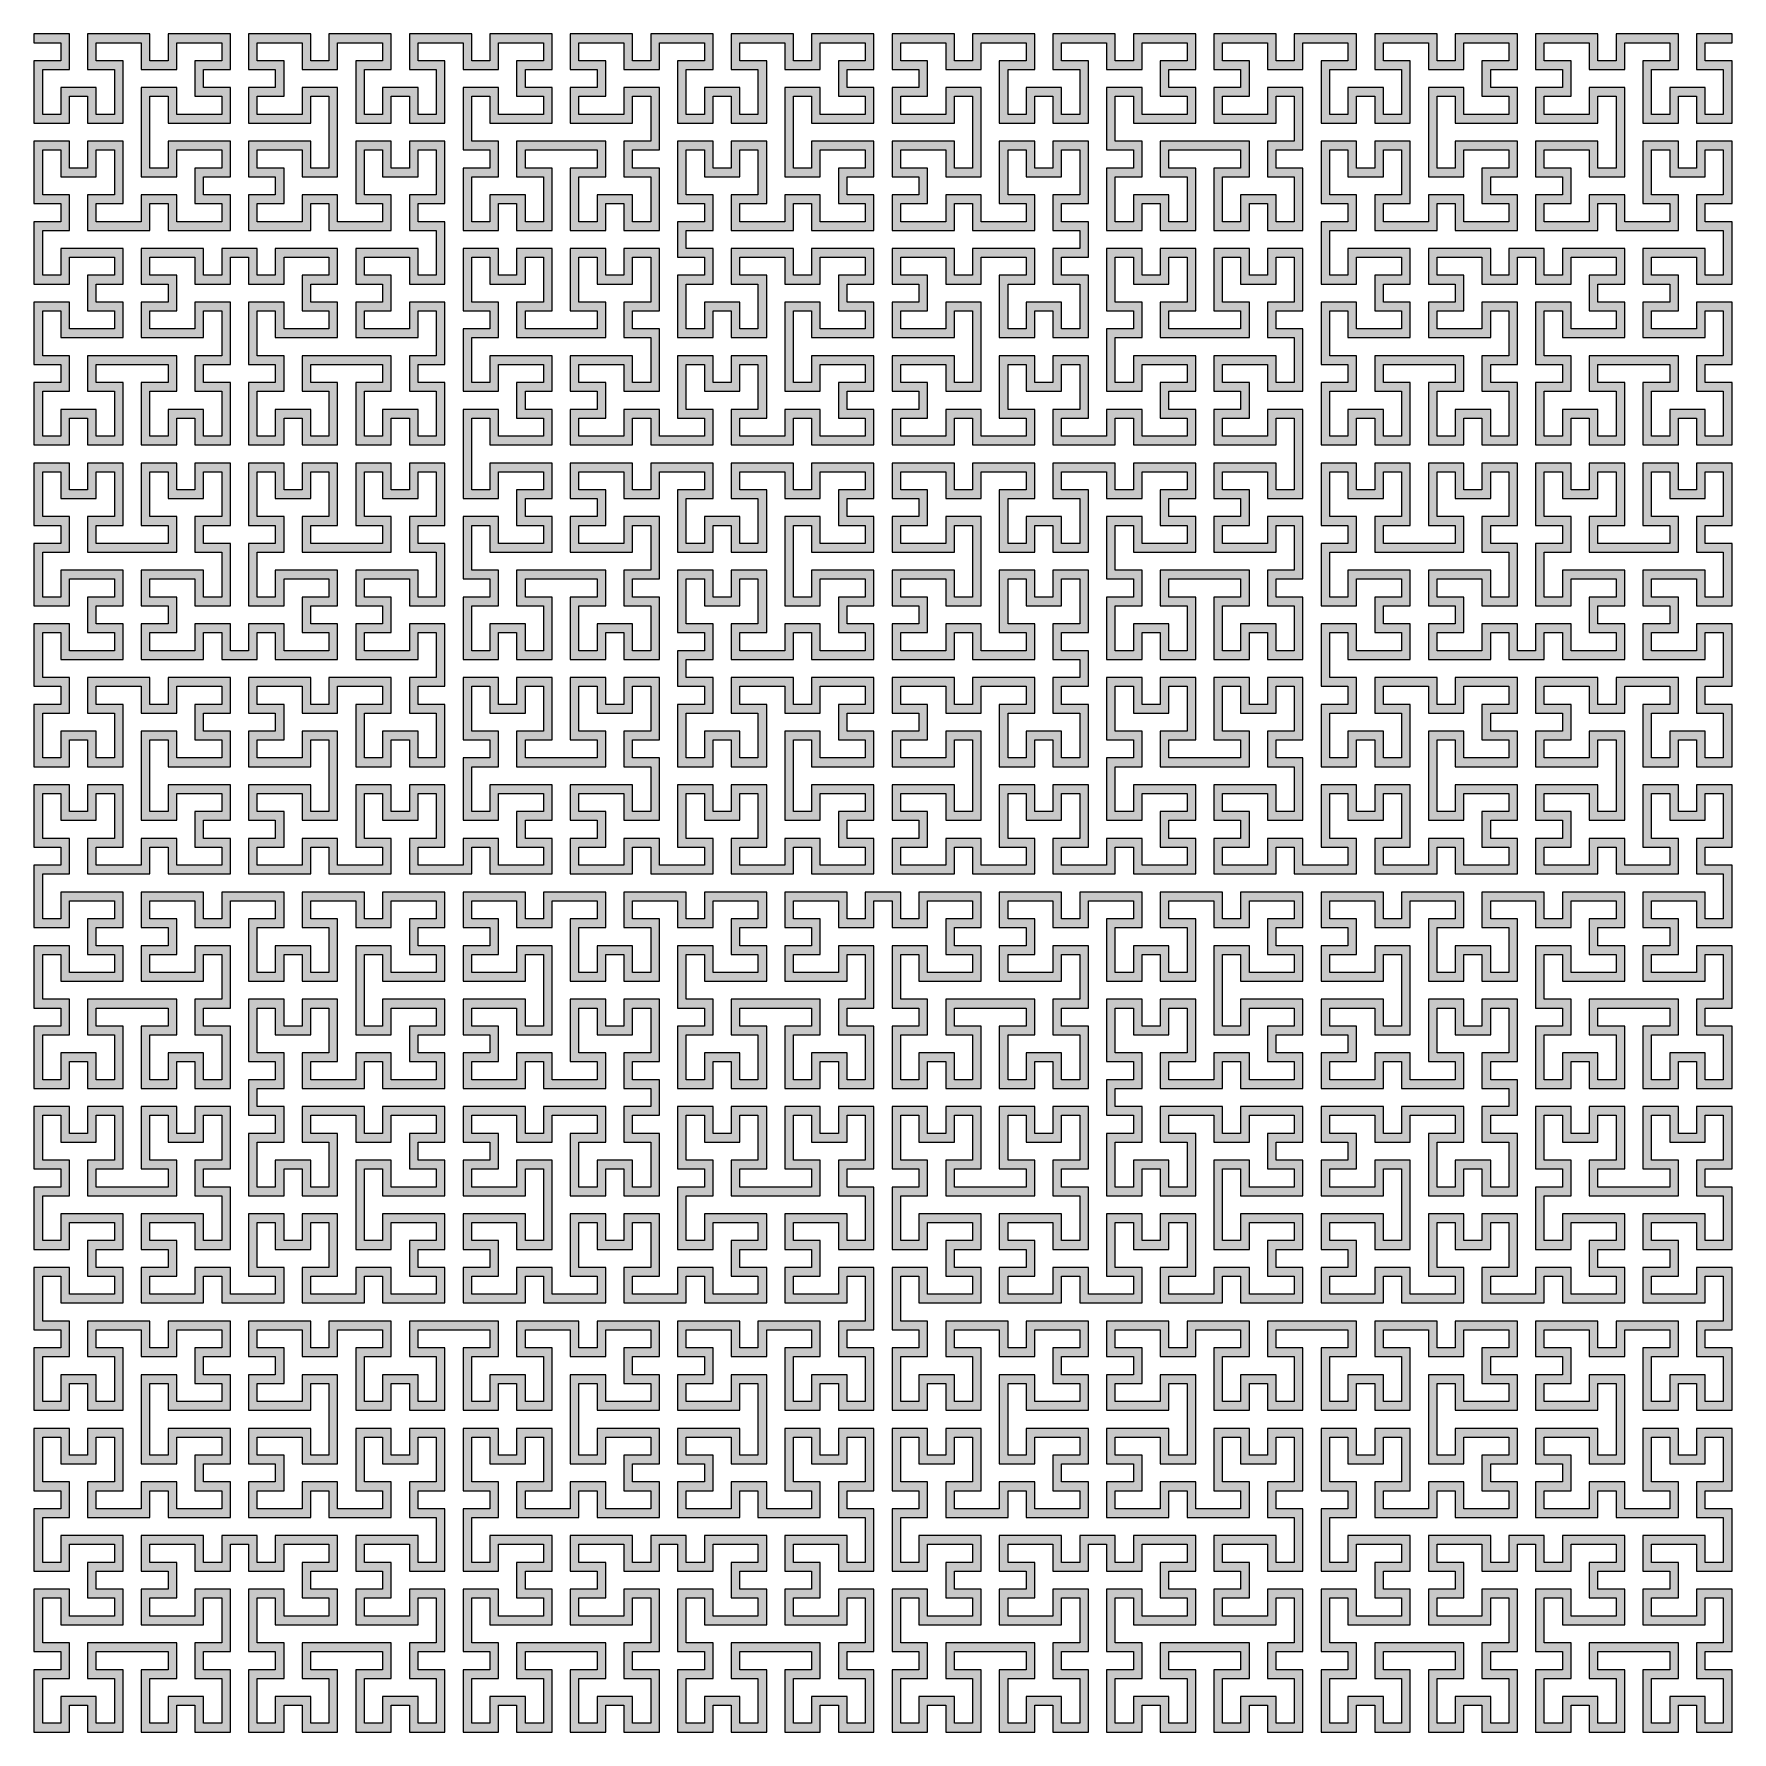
# Model space of a CAD drawing. Extents: x 0.5 to 99.5, y 0.5 to 99.5.
import ezdxf

# ---------------------------------------------------------------- set-up
doc = ezdxf.new("R2010")
doc.units = 0
doc.header["$MEASUREMENT"] = 0
doc.layers.add('PEC', color=7, linetype='Continuous')

msp = doc.modelspace()

# ---------------------------------------------------------------- hatches: boundary and pattern name
at = {"linetype": 'Continuous'}
h = msp.add_hatch(color=256, dxfattribs=at)
h.dxf.hatch_style = 1
h.paths.add_polyline_path([(5.7227, 8.8477), (4.1602, 8.8477), (4.1602, 9.9023), (5.7227, 9.9023), (5.7227, 11.9727), (2.0897, 11.9727), (2.0897, 10.4102), (1.0353, 10.4102), (1.0353, 13.0273), (2.5978, 13.0273), (2.5978, 15.0977), (1.0353, 15.0977), (1.0353, 17.7147), (2.0897, 17.7147), (2.0897, 16.1522), (4.1602, 16.1522), (4.1602, 17.7147), (5.2148, 17.7147), (5.2148, 15.0977), (3.6522, 15.0977), (3.6522, 13.0273), (7.2852, 13.0273), (7.2852, 14.5898), (8.3398, 14.5898), (8.3398, 13.0273), (11.9727, 13.0273), (11.9727, 15.0977), (10.4102, 15.0977), (10.4102, 16.1522), (11.9727, 16.1522), (11.9727, 18.2228), (8.3398, 18.2228), (8.3398, 16.6603), (7.2852, 16.6603), (7.2852, 20.8397), (8.3398, 20.8397), (8.3398, 19.2772), (11.9727, 19.2772), (11.9727, 21.3478), (10.4102, 21.3478), (10.4102, 22.4022), (11.9727, 22.4022), (11.9727, 24.4728), (8.3398, 24.4728), (8.3398, 22.9103), (7.2852, 22.9103), (7.2852, 24.4728), (3.6522, 24.4728), (3.6522, 22.4022), (5.2148, 22.4022), (5.2148, 19.7853), (4.1602, 19.7853), (4.1602, 21.3478), (2.0897, 21.3478), (2.0897, 19.7853), (1.0353, 19.7853), (1.0353, 22.4022), (2.5978, 22.4022), (2.5978, 24.4728), (1.0353, 24.4728), (1.0353, 27.0897), (2.0897, 27.0897), (2.0897, 25.5272), (5.7227, 25.5272), (5.7227, 27.5978), (4.1602, 27.5978), (4.1602, 28.6522), (5.7227, 28.6522), (5.7227, 30.7228), (2.0897, 30.7228), (2.0897, 29.1603), (1.0353, 29.1603), (1.0353, 31.7772), (2.5978, 31.7772), (2.5978, 33.8477), (1.0353, 33.8477), (1.0353, 36.4648), (2.0897, 36.4648), (2.0897, 34.9023), (4.1602, 34.9023), (4.1602, 36.4648), (5.2148, 36.4648), (5.2148, 33.8477), (3.6522, 33.8477), (3.6522, 31.7772), (8.8477, 31.7772), (8.8477, 33.8477), (7.2852, 33.8477), (7.2852, 36.4648), (8.3398, 36.4648), (8.3398, 34.9023), (10.4102, 34.9023), (10.4102, 36.4648), (11.4648, 36.4648), (11.4648, 33.8477), (9.9023, 33.8477), (9.9023, 31.7772), (11.4648, 31.7772), (11.4648, 29.1603), (10.4102, 29.1603), (10.4102, 30.7228), (6.7773, 30.7228), (6.7773, 28.6522), (8.3398, 28.6522), (8.3398, 27.5978), (6.7773, 27.5978), (6.7773, 25.5272), (10.4102, 25.5272), (10.4102, 27.0897), (11.4648, 27.0897), (11.4648, 25.5272), (15.0977, 25.5272), (15.0977, 27.5978), (13.5352, 27.5978), (13.5352, 30.2147), (14.5898, 30.2147), (14.5898, 28.6522), (16.6603, 28.6522), (16.6603, 30.2147), (17.7147, 30.2147), (17.7147, 27.5978), (16.1522, 27.5978), (16.1522, 25.5272), (19.7853, 25.5272), (19.7853, 27.0897), (20.8397, 27.0897), (20.8397, 25.5272), (24.4728, 25.5272), (24.4728, 27.5978), (22.9103, 27.5978), (22.9103, 28.6522), (24.4728, 28.6522), (24.4728, 30.7228), (20.8397, 30.7228), (20.8397, 29.1603), (19.7853, 29.1603), (19.7853, 33.3398), (20.8397, 33.3398), (20.8397, 31.7772), (24.4728, 31.7772), (24.4728, 33.8477), (22.9103, 33.8477), (22.9103, 34.9023), (24.4728, 34.9023), (24.4728, 36.9727), (20.8397, 36.9727), (20.8397, 35.4102), (19.7853, 35.4102), (19.7853, 36.9727), (16.1522, 36.9727), (16.1522, 34.9023), (17.7147, 34.9023), (17.7147, 32.2852), (16.6603, 32.2852), (16.6603, 33.8477), (14.5898, 33.8477), (14.5898, 32.2852), (13.5352, 32.2852), (13.5352, 34.9023), (15.0977, 34.9023), (15.0977, 36.9727), (13.5352, 36.9727), (13.5352, 38.0273), (15.0977, 38.0273), (15.0977, 40.0977), (13.5352, 40.0977), (13.5352, 42.7148), (14.5898, 42.7148), (14.5898, 41.1523), (16.6603, 41.1523), (16.6603, 42.7148), (17.7147, 42.7148), (17.7147, 40.0977), (16.1522, 40.0977), (16.1522, 38.0273), (19.7853, 38.0273), (19.7853, 39.5898), (20.8397, 39.5898), (20.8397, 38.0273), (24.4728, 38.0273), (24.4728, 40.0977), (22.9103, 40.0977), (22.9103, 41.1523), (24.4728, 41.1523), (24.4728, 43.2227), (20.8397, 43.2227), (20.8397, 41.6602), (19.7853, 41.6602), (19.7853, 45.8398), (20.8397, 45.8398), (20.8397, 44.2773), (24.4728, 44.2773), (24.4728, 46.3477), (22.9103, 46.3477), (22.9103, 47.4023), (24.4728, 47.4023), (24.4728, 49.4727), (20.8397, 49.4727), (20.8397, 47.9102), (19.7853, 47.9102), (19.7853, 49.4727), (16.1522, 49.4727), (16.1522, 47.4023), (17.7147, 47.4023), (17.7147, 44.7852), (16.6603, 44.7852), (16.6603, 46.3477), (14.5898, 46.3477), (14.5898, 44.7852), (13.5352, 44.7852), (13.5352, 47.4023), (15.0977, 47.4023), (15.0977, 49.4727), (11.4648, 49.4727), (11.4648, 47.9102), (10.4102, 47.9102), (10.4102, 49.4727), (6.7773, 49.4727), (6.7773, 47.4023), (8.3398, 47.4023), (8.3398, 46.3477), (6.7773, 46.3477), (6.7773, 44.2773), (10.4102, 44.2773), (10.4102, 45.8398), (11.4648, 45.8398), (11.4648, 43.2227), (9.9023, 43.2227), (9.9023, 41.1523), (11.4648, 41.1523), (11.4648, 38.5352), (10.4102, 38.5352), (10.4102, 40.0977), (8.3398, 40.0977), (8.3398, 38.5352), (7.2852, 38.5352), (7.2852, 41.1523), (8.8477, 41.1523), (8.8477, 43.2227), (3.6522, 43.2227), (3.6522, 41.1523), (5.2148, 41.1523), (5.2148, 38.5352), (4.1602, 38.5352), (4.1602, 40.0977), (2.0897, 40.0977), (2.0897, 38.5352), (1.0353, 38.5352), (1.0353, 41.1523), (2.5978, 41.1523), (2.5978, 43.2227), (1.0353, 43.2227), (1.0353, 45.8398), (2.0897, 45.8398), (2.0897, 44.2773), (5.7227, 44.2773), (5.7227, 46.3477), (4.1602, 46.3477), (4.1602, 47.4023), (5.7227, 47.4023), (5.7227, 49.4727), (2.0897, 49.4727), (2.0897, 47.9102), (1.0353, 47.9102), (1.0353, 50.5273), (2.5978, 50.5273), (2.5978, 52.5977), (1.0353, 52.5977), (1.0353, 55.2148), (2.0897, 55.2148), (2.0897, 53.6523), (4.1602, 53.6523), (4.1602, 55.2148), (5.2148, 55.2148), (5.2148, 52.5977), (3.6522, 52.5977), (3.6522, 50.5273), (7.2852, 50.5273), (7.2852, 52.0898), (8.3398, 52.0898), (8.3398, 50.5273), (11.9727, 50.5273), (11.9727, 52.5977), (10.4102, 52.5977), (10.4102, 53.6523), (11.9727, 53.6523), (11.9727, 55.7227), (8.3398, 55.7227), (8.3398, 54.1602), (7.2852, 54.1602), (7.2852, 58.3398), (8.3398, 58.3398), (8.3398, 56.7773), (11.9727, 56.7773), (11.9727, 58.8477), (10.4102, 58.8477), (10.4102, 59.9023), (11.9727, 59.9023), (11.9727, 61.9727), (8.3398, 61.9727), (8.3398, 60.4102), (7.2852, 60.4102), (7.2852, 61.9727), (3.6522, 61.9727), (3.6522, 59.9023), (5.2148, 59.9023), (5.2148, 57.2852), (4.1602, 57.2852), (4.1602, 58.8477), (2.0897, 58.8477), (2.0897, 57.2852), (1.0353, 57.2852), (1.0353, 59.9023), (2.5978, 59.9023), (2.5978, 61.9727), (1.0353, 61.9727), (1.0353, 64.5897), (2.0897, 64.5897), (2.0897, 63.0273), (5.7227, 63.0273), (5.7227, 65.0978), (4.1602, 65.0978), (4.1602, 66.1522), (5.7227, 66.1522), (5.7227, 68.2228), (2.0897, 68.2228), (2.0897, 66.6603), (1.0353, 66.6603), (1.0353, 69.2772), (2.5978, 69.2772), (2.5978, 71.3478), (1.0353, 71.3478), (1.0353, 73.9647), (2.0897, 73.9647), (2.0897, 72.4022), (4.1602, 72.4022), (4.1602, 73.9647), (5.2148, 73.9647), (5.2148, 71.3478), (3.6522, 71.3478), (3.6522, 69.2772), (8.8477, 69.2772), (8.8477, 71.3478), (7.2852, 71.3478), (7.2852, 73.9647), (8.3398, 73.9647), (8.3398, 72.4022), (10.4102, 72.4022), (10.4102, 73.9647), (11.4648, 73.9647), (11.4648, 71.3478), (9.9023, 71.3478), (9.9023, 69.2772), (11.4648, 69.2772), (11.4648, 66.6603), (10.4102, 66.6603), (10.4102, 68.2228), (6.7773, 68.2228), (6.7773, 66.1522), (8.3398, 66.1522), (8.3398, 65.0978), (6.7773, 65.0978), (6.7773, 63.0273), (10.4102, 63.0273), (10.4102, 64.5897), (11.4648, 64.5897), (11.4648, 63.0273), (13.5352, 63.0273), (13.5352, 64.5897), (14.5898, 64.5897), (14.5898, 63.0273), (18.2228, 63.0273), (18.2228, 65.0978), (16.6603, 65.0978), (16.6603, 66.1522), (18.2228, 66.1522), (18.2228, 68.2228), (14.5898, 68.2228), (14.5898, 66.6603), (13.5352, 66.6603), (13.5352, 69.2772), (15.0977, 69.2772), (15.0977, 71.3478), (13.5352, 71.3478), (13.5352, 73.9647), (14.5898, 73.9647), (14.5898, 72.4022), (16.6603, 72.4022), (16.6603, 73.9647), (17.7147, 73.9647), (17.7147, 71.3478), (16.1522, 71.3478), (16.1522, 69.2772), (21.3478, 69.2772), (21.3478, 71.3478), (19.7853, 71.3478), (19.7853, 73.9647), (20.8397, 73.9647), (20.8397, 72.4022), (22.9103, 72.4022), (22.9103, 73.9647), (23.9647, 73.9647), (23.9647, 71.3478), (22.4022, 71.3478), (22.4022, 69.2772), (23.9647, 69.2772), (23.9647, 66.6603), (22.9103, 66.6603), (22.9103, 68.2228), (19.2772, 68.2228), (19.2772, 66.1522), (20.8397, 66.1522), (20.8397, 65.0978), (19.2772, 65.0978), (19.2772, 63.0273), (22.9103, 63.0273), (22.9103, 64.5897), (23.9647, 64.5897), (23.9647, 61.9727), (22.4022, 61.9727), (22.4022, 59.9023), (23.9647, 59.9023), (23.9647, 57.2852), (22.9103, 57.2852), (22.9103, 58.8477), (20.8397, 58.8477), (20.8397, 57.2852), (19.7853, 57.2852), (19.7853, 59.9023), (21.3478, 59.9023), (21.3478, 61.9727), (17.7147, 61.9727), (17.7147, 60.4102), (16.6603, 60.4102), (16.6603, 61.9727), (13.0273, 61.9727), (13.0273, 59.9023), (14.5898, 59.9023), (14.5898, 58.8477), (13.0273, 58.8477), (13.0273, 56.7773), (16.6603, 56.7773), (16.6603, 58.3398), (17.7147, 58.3398), (17.7147, 54.1602), (16.6603, 54.1602), (16.6603, 55.7227), (13.0273, 55.7227), (13.0273, 53.6523), (14.5898, 53.6523), (14.5898, 52.5977), (13.0273, 52.5977), (13.0273, 50.5273), (16.6603, 50.5273), (16.6603, 52.0898), (17.7147, 52.0898), (17.7147, 50.5273), (21.3478, 50.5273), (21.3478, 52.5977), (19.7853, 52.5977), (19.7853, 55.2148), (20.8397, 55.2148), (20.8397, 53.6523), (22.9103, 53.6523), (22.9103, 55.2148), (23.9647, 55.2148), (23.9647, 52.5977), (22.4022, 52.5977), (22.4022, 50.5273), (26.0353, 50.5273), (26.0353, 52.0898), (27.0897, 52.0898), (27.0897, 50.5273), (30.7228, 50.5273), (30.7228, 52.5977), (29.1603, 52.5977), (29.1603, 53.6523), (30.7228, 53.6523), (30.7228, 55.7227), (27.0897, 55.7227), (27.0897, 54.1602), (26.0353, 54.1602), (26.0353, 56.7773), (27.5978, 56.7773), (27.5978, 58.8477), (26.0353, 58.8477), (26.0353, 61.4648), (27.0897, 61.4648), (27.0897, 59.9023), (29.1603, 59.9023), (29.1603, 61.4648), (30.2147, 61.4648), (30.2147, 58.8477), (28.6522, 58.8477), (28.6522, 56.7773), (33.8477, 56.7773), (33.8477, 58.8477), (32.2852, 58.8477), (32.2852, 61.4648), (33.3398, 61.4648), (33.3398, 59.9023), (35.4102, 59.9023), (35.4102, 61.4648), (36.4648, 61.4648), (36.4648, 58.8477), (34.9023, 58.8477), (34.9023, 56.7773), (36.4648, 56.7773), (36.4648, 54.1602), (35.4102, 54.1602), (35.4102, 55.7227), (31.7772, 55.7227), (31.7772, 53.6523), (33.3398, 53.6523), (33.3398, 52.5977), (31.7772, 52.5977), (31.7772, 50.5273), (35.4102, 50.5273), (35.4102, 52.0898), (36.4648, 52.0898), (36.4648, 50.5273), (40.0977, 50.5273), (40.0977, 52.5977), (38.5352, 52.5977), (38.5352, 55.2148), (39.5898, 55.2148), (39.5898, 53.6523), (41.6602, 53.6523), (41.6602, 55.2148), (42.7148, 55.2148), (42.7148, 52.5977), (41.1523, 52.5977), (41.1523, 50.5273), (44.7852, 50.5273), (44.7852, 52.0898), (45.8398, 52.0898), (45.8398, 50.5273), (49.4727, 50.5273), (49.4727, 52.5977), (47.9102, 52.5977), (47.9102, 53.6523), (49.4727, 53.6523), (49.4727, 55.7227), (45.8398, 55.7227), (45.8398, 54.1602), (44.7852, 54.1602), (44.7852, 58.3398), (45.8398, 58.3398), (45.8398, 56.7773), (49.4727, 56.7773), (49.4727, 58.8477), (47.9102, 58.8477), (47.9102, 59.9023), (49.4727, 59.9023), (49.4727, 61.9727), (45.8398, 61.9727), (45.8398, 60.4102), (44.7852, 60.4102), (44.7852, 61.9727), (41.1523, 61.9727), (41.1523, 59.9023), (42.7148, 59.9023), (42.7148, 57.2852), (41.6602, 57.2852), (41.6602, 58.8477), (39.5898, 58.8477), (39.5898, 57.2852), (38.5352, 57.2852), (38.5352, 59.9023), (40.0977, 59.9023), (40.0977, 61.9727), (38.5352, 61.9727), (38.5352, 63.0273), (40.0977, 63.0273), (40.0977, 65.0978), (38.5352, 65.0978), (38.5352, 67.7147), (39.5898, 67.7147), (39.5898, 66.1522), (41.6602, 66.1522), (41.6602, 67.7147), (42.7148, 67.7147), (42.7148, 65.0978), (41.1523, 65.0978), (41.1523, 63.0273), (44.7852, 63.0273), (44.7852, 64.5897), (45.8398, 64.5897), (45.8398, 63.0273), (49.4727, 63.0273), (49.4727, 65.0978), (47.9102, 65.0978), (47.9102, 66.1522), (49.4727, 66.1522), (49.4727, 68.2228), (45.8398, 68.2228), (45.8398, 66.6603), (44.7852, 66.6603), (44.7852, 70.8397), (45.8398, 70.8397), (45.8398, 69.2772), (49.4727, 69.2772), (49.4727, 71.3478), (47.9102, 71.3478), (47.9102, 72.4022), (49.4727, 72.4022), (49.4727, 74.4728), (45.8398, 74.4728), (45.8398, 72.9103), (44.7852, 72.9103), (44.7852, 74.4728), (41.1523, 74.4728), (41.1523, 72.4022), (42.7148, 72.4022), (42.7148, 69.7853), (41.6602, 69.7853), (41.6602, 71.3478), (39.5898, 71.3478), (39.5898, 69.7853), (38.5352, 69.7853), (38.5352, 72.4022), (40.0977, 72.4022), (40.0977, 74.4728), (36.4648, 74.4728), (36.4648, 72.9103), (35.4102, 72.9103), (35.4102, 74.4728), (31.7772, 74.4728), (31.7772, 72.4022), (33.3398, 72.4022), (33.3398, 71.3478), (31.7772, 71.3478), (31.7772, 69.2772), (35.4102, 69.2772), (35.4102, 70.8397), (36.4648, 70.8397), (36.4648, 68.2228), (34.9023, 68.2228), (34.9023, 66.1522), (36.4648, 66.1522), (36.4648, 63.5352), (35.4102, 63.5352), (35.4102, 65.0978), (33.3398, 65.0978), (33.3398, 63.5352), (32.2852, 63.5352), (32.2852, 66.1522), (33.8477, 66.1522), (33.8477, 68.2228), (28.6522, 68.2228), (28.6522, 66.1522), (30.2147, 66.1522), (30.2147, 63.5352), (29.1603, 63.5352), (29.1603, 65.0978), (27.0897, 65.0978), (27.0897, 63.5352), (26.0353, 63.5352), (26.0353, 66.1522), (27.5978, 66.1522), (27.5978, 68.2228), (26.0353, 68.2228), (26.0353, 70.8397), (27.0897, 70.8397), (27.0897, 69.2772), (30.7228, 69.2772), (30.7228, 71.3478), (29.1603, 71.3478), (29.1603, 72.4022), (30.7228, 72.4022), (30.7228, 74.4728), (27.0897, 74.4728), (27.0897, 72.9103), (26.0353, 72.9103), (26.0353, 77.0897), (27.0897, 77.0897), (27.0897, 75.5272), (30.7228, 75.5272), (30.7228, 77.5978), (29.1603, 77.5978), (29.1603, 78.6522), (30.7228, 78.6522), (30.7228, 80.7228), (27.0897, 80.7228), (27.0897, 79.1603), (26.0353, 79.1603), (26.0353, 81.7772), (27.5978, 81.7772), (27.5978, 83.8478), (26.0353, 83.8478), (26.0353, 86.4647), (27.0897, 86.4647), (27.0897, 84.9022), (29.1603, 84.9022), (29.1603, 86.4647), (30.2147, 86.4647), (30.2147, 83.8478), (28.6522, 83.8478), (28.6522, 81.7772), (33.8477, 81.7772), (33.8477, 83.8478), (32.2852, 83.8478), (32.2852, 86.4647), (33.3398, 86.4647), (33.3398, 84.9022), (35.4102, 84.9022), (35.4102, 86.4647), (36.4648, 86.4647), (36.4648, 83.8478), (34.9023, 83.8478), (34.9023, 81.7772), (36.4648, 81.7772), (36.4648, 79.1603), (35.4102, 79.1603), (35.4102, 80.7228), (31.7772, 80.7228), (31.7772, 78.6522), (33.3398, 78.6522), (33.3398, 77.5978), (31.7772, 77.5978), (31.7772, 75.5272), (35.4102, 75.5272), (35.4102, 77.0897), (36.4648, 77.0897), (36.4648, 75.5272), (40.0977, 75.5272), (40.0977, 77.5978), (38.5352, 77.5978), (38.5352, 80.2147), (39.5898, 80.2147), (39.5898, 78.6522), (41.6602, 78.6522), (41.6602, 80.2147), (42.7148, 80.2147), (42.7148, 77.5978), (41.1523, 77.5978), (41.1523, 75.5272), (44.7852, 75.5272), (44.7852, 77.0897), (45.8398, 77.0897), (45.8398, 75.5272), (49.4727, 75.5272), (49.4727, 77.5978), (47.9102, 77.5978), (47.9102, 78.6522), (49.4727, 78.6522), (49.4727, 80.7228), (45.8398, 80.7228), (45.8398, 79.1603), (44.7852, 79.1603), (44.7852, 83.3397), (45.8398, 83.3397), (45.8398, 81.7772), (49.4727, 81.7772), (49.4727, 83.8478), (47.9102, 83.8478), (47.9102, 84.9022), (49.4727, 84.9022), (49.4727, 86.9728), (45.8398, 86.9728), (45.8398, 85.4103), (44.7852, 85.4103), (44.7852, 86.9728), (41.1523, 86.9728), (41.1523, 84.9022), (42.7148, 84.9022), (42.7148, 82.2853), (41.6602, 82.2853), (41.6602, 83.8478), (39.5898, 83.8478), (39.5898, 82.2853), (38.5352, 82.2853), (38.5352, 84.9022), (40.0977, 84.9022), (40.0977, 86.9728), (38.5352, 86.9728), (38.5352, 88.0272), (40.0977, 88.0272), (40.0977, 90.0978), (38.5352, 90.0978), (38.5352, 92.7147), (39.5898, 92.7147), (39.5898, 91.1522), (41.6602, 91.1522), (41.6602, 92.7147), (42.7148, 92.7147), (42.7148, 90.0978), (41.1523, 90.0978), (41.1523, 88.0272), (44.7852, 88.0272), (44.7852, 89.5897), (45.8398, 89.5897), (45.8398, 88.0272), (49.4727, 88.0272), (49.4727, 90.0978), (47.9102, 90.0978), (47.9102, 91.1522), (49.4727, 91.1522), (49.4727, 93.2228), (45.8398, 93.2228), (45.8398, 91.6603), (44.7852, 91.6603), (44.7852, 95.8397), (45.8398, 95.8397), (45.8398, 94.2772), (49.4727, 94.2772), (49.4727, 96.3478), (47.9102, 96.3478), (47.9102, 97.4022), (49.4727, 97.4022), (49.4727, 99.4728), (45.8398, 99.4728), (45.8398, 97.9103), (44.7852, 97.9103), (44.7852, 99.4728), (41.1523, 99.4728), (41.1523, 97.4022), (42.7148, 97.4022), (42.7148, 94.7853), (41.6602, 94.7853), (41.6602, 96.3478), (39.5898, 96.3478), (39.5898, 94.7853), (38.5352, 94.7853), (38.5352, 97.4022), (40.0977, 97.4022), (40.0977, 99.4728), (36.4648, 99.4728), (36.4648, 97.9103), (35.4102, 97.9103), (35.4102, 99.4728), (31.7772, 99.4728), (31.7772, 97.4022), (33.3398, 97.4022), (33.3398, 96.3478), (31.7772, 96.3478), (31.7772, 94.2772), (35.4102, 94.2772), (35.4102, 95.8397), (36.4648, 95.8397), (36.4648, 93.2228), (34.9023, 93.2228), (34.9023, 91.1522), (36.4648, 91.1522), (36.4648, 88.5353), (35.4102, 88.5353), (35.4102, 90.0978), (33.3398, 90.0978), (33.3398, 88.5353), (32.2852, 88.5353), (32.2852, 91.1522), (33.8477, 91.1522), (33.8477, 93.2228), (28.6522, 93.2228), (28.6522, 91.1522), (30.2147, 91.1522), (30.2147, 88.5353), (29.1603, 88.5353), (29.1603, 90.0978), (27.0897, 90.0978), (27.0897, 88.5353), (26.0353, 88.5353), (26.0353, 91.1522), (27.5978, 91.1522), (27.5978, 93.2228), (26.0353, 93.2228), (26.0353, 95.8397), (27.0897, 95.8397), (27.0897, 94.2772), (30.7228, 94.2772), (30.7228, 96.3478), (29.1603, 96.3478), (29.1603, 97.4022), (30.7228, 97.4022), (30.7228, 99.4728), (27.0897, 99.4728), (27.0897, 97.9103), (26.0353, 97.9103), (26.0353, 99.4728), (22.4022, 99.4728), (22.4022, 97.4022), (23.9647, 97.4022), (23.9647, 94.7853), (22.9103, 94.7853), (22.9103, 96.3478), (20.8397, 96.3478), (20.8397, 94.7853), (19.7853, 94.7853), (19.7853, 97.4022), (21.3478, 97.4022), (21.3478, 99.4728), (17.7147, 99.4728), (17.7147, 97.9103), (16.6603, 97.9103), (16.6603, 99.4728), (13.0273, 99.4728), (13.0273, 97.4022), (14.5898, 97.4022), (14.5898, 96.3478), (13.0273, 96.3478), (13.0273, 94.2772), (16.6603, 94.2772), (16.6603, 95.8397), (17.7147, 95.8397), (17.7147, 91.6603), (16.6603, 91.6603), (16.6603, 93.2228), (13.0273, 93.2228), (13.0273, 91.1522), (14.5898, 91.1522), (14.5898, 90.0978), (13.0273, 90.0978), (13.0273, 88.0272), (16.6603, 88.0272), (16.6603, 89.5897), (17.7147, 89.5897), (17.7147, 88.0272), (21.3478, 88.0272), (21.3478, 90.0978), (19.7853, 90.0978), (19.7853, 92.7147), (20.8397, 92.7147), (20.8397, 91.1522), (22.9103, 91.1522), (22.9103, 92.7147), (23.9647, 92.7147), (23.9647, 90.0978), (22.4022, 90.0978), (22.4022, 88.0272), (23.9647, 88.0272), (23.9647, 85.4103), (22.9103, 85.4103), (22.9103, 86.9728), (19.2772, 86.9728), (19.2772, 84.9022), (20.8397, 84.9022), (20.8397, 83.8478), (19.2772, 83.8478), (19.2772, 81.7772), (22.9103, 81.7772), (22.9103, 83.3397), (23.9647, 83.3397), (23.9647, 80.7228), (22.4022, 80.7228), (22.4022, 78.6522), (23.9647, 78.6522), (23.9647, 76.0353), (22.9103, 76.0353), (22.9103, 77.5978), (20.8397, 77.5978), (20.8397, 76.0353), (19.7853, 76.0353), (19.7853, 78.6522), (21.3478, 78.6522), (21.3478, 80.7228), (16.1522, 80.7228), (16.1522, 78.6522), (17.7147, 78.6522), (17.7147, 76.0353), (16.6603, 76.0353), (16.6603, 77.5978), (14.5898, 77.5978), (14.5898, 76.0353), (13.5352, 76.0353), (13.5352, 78.6522), (15.0977, 78.6522), (15.0977, 80.7228), (13.5352, 80.7228), (13.5352, 83.3397), (14.5898, 83.3397), (14.5898, 81.7772), (18.2228, 81.7772), (18.2228, 83.8478), (16.6603, 83.8478), (16.6603, 84.9022), (18.2228, 84.9022), (18.2228, 86.9728), (14.5898, 86.9728), (14.5898, 85.4103), (13.5352, 85.4103), (13.5352, 86.9728), (11.4648, 86.9728), (11.4648, 85.4103), (10.4102, 85.4103), (10.4102, 86.9728), (6.7773, 86.9728), (6.7773, 84.9022), (8.3398, 84.9022), (8.3398, 83.8478), (6.7773, 83.8478), (6.7773, 81.7772), (10.4102, 81.7772), (10.4102, 83.3397), (11.4648, 83.3397), (11.4648, 80.7228), (9.9023, 80.7228), (9.9023, 78.6522), (11.4648, 78.6522), (11.4648, 76.0353), (10.4102, 76.0353), (10.4102, 77.5978), (8.3398, 77.5978), (8.3398, 76.0353), (7.2852, 76.0353), (7.2852, 78.6522), (8.8477, 78.6522), (8.8477, 80.7228), (3.6522, 80.7228), (3.6522, 78.6522), (5.2148, 78.6522), (5.2148, 76.0353), (4.1602, 76.0353), (4.1602, 77.5978), (2.0897, 77.5978), (2.0897, 76.0353), (1.0353, 76.0353), (1.0353, 78.6522), (2.5978, 78.6522), (2.5978, 80.7228), (1.0353, 80.7228), (1.0353, 83.3397), (2.0897, 83.3397), (2.0897, 81.7772), (5.7227, 81.7772), (5.7227, 83.8478), (4.1602, 83.8478), (4.1602, 84.9022), (5.7227, 84.9022), (5.7227, 86.9728), (2.0897, 86.9728), (2.0897, 85.4103), (1.0353, 85.4103), (1.0353, 88.0272), (2.5978, 88.0272), (2.5978, 90.0978), (1.0353, 90.0978), (1.0353, 92.7147), (2.0897, 92.7147), (2.0897, 91.1522), (4.1602, 91.1522), (4.1602, 92.7147), (5.2148, 92.7147), (5.2148, 90.0978), (3.6522, 90.0978), (3.6522, 88.0272), (7.2852, 88.0272), (7.2852, 89.5897), (8.3398, 89.5897), (8.3398, 88.0272), (11.9727, 88.0272), (11.9727, 90.0978), (10.4102, 90.0978), (10.4102, 91.1522), (11.9727, 91.1522), (11.9727, 93.2228), (8.3398, 93.2228), (8.3398, 91.6603), (7.2852, 91.6603), (7.2852, 95.8397), (8.3398, 95.8397), (8.3398, 94.2772), (11.9727, 94.2772), (11.9727, 96.3478), (10.4102, 96.3478), (10.4102, 97.4022), (11.9727, 97.4022), (11.9727, 99.4728), (8.3398, 99.4728), (8.3398, 97.9103), (7.2852, 97.9103), (7.2852, 99.4728), (3.6522, 99.4728), (3.6522, 97.4022), (5.2148, 97.4022), (5.2148, 94.7853), (4.1602, 94.7853), (4.1602, 96.3478), (2.0897, 96.3478), (2.0897, 94.7853), (1.0353, 94.7853), (1.0353, 97.4022), (2.5978, 97.4022), (2.5978, 99.4728), (0.5272, 99.4728), (0.5272, 98.9647), (2.0897, 98.9647), (2.0897, 97.9103), (0.5272, 97.9103), (0.5272, 94.2772), (2.5978, 94.2772), (2.5978, 95.8397), (3.6522, 95.8397), (3.6522, 94.2772), (5.7227, 94.2772), (5.7227, 97.9103), (4.1602, 97.9103), (4.1602, 98.9647), (6.7773, 98.9647), (6.7773, 97.4022), (8.8477, 97.4022), (8.8477, 98.9647), (11.4648, 98.9647), (11.4648, 97.9103), (9.9023, 97.9103), (9.9023, 95.8397), (11.4648, 95.8397), (11.4648, 94.7853), (8.8477, 94.7853), (8.8477, 96.3478), (6.7773, 96.3478), (6.7773, 91.1522), (8.8477, 91.1522), (8.8477, 92.7147), (11.4648, 92.7147), (11.4648, 91.6603), (9.9023, 91.6603), (9.9023, 89.5897), (11.4648, 89.5897), (11.4648, 88.5353), (8.8477, 88.5353), (8.8477, 90.0978), (6.7773, 90.0978), (6.7773, 88.5353), (4.1602, 88.5353), (4.1602, 89.5897), (5.7227, 89.5897), (5.7227, 93.2228), (3.6522, 93.2228), (3.6522, 91.6603), (2.5978, 91.6603), (2.5978, 93.2228), (0.5272, 93.2228), (0.5272, 89.5897), (2.0897, 89.5897), (2.0897, 88.5353), (0.5272, 88.5353), (0.5272, 84.9022), (2.5978, 84.9022), (2.5978, 86.4647), (5.2148, 86.4647), (5.2148, 85.4103), (3.6522, 85.4103), (3.6522, 83.3397), (5.2148, 83.3397), (5.2148, 82.2853), (2.5978, 82.2853), (2.5978, 83.8478), (0.5272, 83.8478), (0.5272, 80.2147), (2.0897, 80.2147), (2.0897, 79.1603), (0.5272, 79.1603), (0.5272, 75.5272), (2.5978, 75.5272), (2.5978, 77.0897), (3.6522, 77.0897), (3.6522, 75.5272), (5.7227, 75.5272), (5.7227, 79.1603), (4.1602, 79.1603), (4.1602, 80.2147), (8.3398, 80.2147), (8.3398, 79.1603), (6.7773, 79.1603), (6.7773, 75.5272), (8.8477, 75.5272), (8.8477, 77.0897), (9.9023, 77.0897), (9.9023, 75.5272), (11.9727, 75.5272), (11.9727, 79.1603), (10.4102, 79.1603), (10.4102, 80.2147), (11.9727, 80.2147), (11.9727, 83.8478), (9.9023, 83.8478), (9.9023, 82.2853), (7.2852, 82.2853), (7.2852, 83.3397), (8.8477, 83.3397), (8.8477, 85.4103), (7.2852, 85.4103), (7.2852, 86.4647), (9.9023, 86.4647), (9.9023, 84.9022), (11.9727, 84.9022), (11.9727, 86.4647), (13.0273, 86.4647), (13.0273, 84.9022), (15.0977, 84.9022), (15.0977, 86.4647), (17.7147, 86.4647), (17.7147, 85.4103), (16.1522, 85.4103), (16.1522, 83.3397), (17.7147, 83.3397), (17.7147, 82.2853), (15.0977, 82.2853), (15.0977, 83.8478), (13.0273, 83.8478), (13.0273, 80.2147), (14.5898, 80.2147), (14.5898, 79.1603), (13.0273, 79.1603), (13.0273, 75.5272), (15.0977, 75.5272), (15.0977, 77.0897), (16.1522, 77.0897), (16.1522, 75.5272), (18.2228, 75.5272), (18.2228, 79.1603), (16.6603, 79.1603), (16.6603, 80.2147), (20.8397, 80.2147), (20.8397, 79.1603), (19.2772, 79.1603), (19.2772, 75.5272), (21.3478, 75.5272), (21.3478, 77.0897), (22.4022, 77.0897), (22.4022, 75.5272), (24.4728, 75.5272), (24.4728, 79.1603), (22.9103, 79.1603), (22.9103, 80.2147), (24.4728, 80.2147), (24.4728, 83.8478), (22.4022, 83.8478), (22.4022, 82.2853), (19.7853, 82.2853), (19.7853, 83.3397), (21.3478, 83.3397), (21.3478, 85.4103), (19.7853, 85.4103), (19.7853, 86.4647), (22.4022, 86.4647), (22.4022, 84.9022), (24.4728, 84.9022), (24.4728, 88.5353), (22.9103, 88.5353), (22.9103, 89.5897), (24.4728, 89.5897), (24.4728, 93.2228), (22.4022, 93.2228), (22.4022, 91.6603), (21.3478, 91.6603), (21.3478, 93.2228), (19.2772, 93.2228), (19.2772, 89.5897), (20.8397, 89.5897), (20.8397, 88.5353), (18.2228, 88.5353), (18.2228, 90.0978), (16.1522, 90.0978), (16.1522, 88.5353), (13.5352, 88.5353), (13.5352, 89.5897), (15.0977, 89.5897), (15.0977, 91.6603), (13.5352, 91.6603), (13.5352, 92.7147), (16.1522, 92.7147), (16.1522, 91.1522), (18.2228, 91.1522), (18.2228, 96.3478), (16.1522, 96.3478), (16.1522, 94.7853), (13.5352, 94.7853), (13.5352, 95.8397), (15.0977, 95.8397), (15.0977, 97.9103), (13.5352, 97.9103), (13.5352, 98.9647), (16.1522, 98.9647), (16.1522, 97.4022), (18.2228, 97.4022), (18.2228, 98.9647), (20.8397, 98.9647), (20.8397, 97.9103), (19.2772, 97.9103), (19.2772, 94.2772), (21.3478, 94.2772), (21.3478, 95.8397), (22.4022, 95.8397), (22.4022, 94.2772), (24.4728, 94.2772), (24.4728, 97.9103), (22.9103, 97.9103), (22.9103, 98.9647), (25.5272, 98.9647), (25.5272, 97.4022), (27.5978, 97.4022), (27.5978, 98.9647), (30.2147, 98.9647), (30.2147, 97.9103), (28.6522, 97.9103), (28.6522, 95.8397), (30.2147, 95.8397), (30.2147, 94.7853), (27.5978, 94.7853), (27.5978, 96.3478), (25.5272, 96.3478), (25.5272, 92.7147), (27.0897, 92.7147), (27.0897, 91.6603), (25.5272, 91.6603), (25.5272, 88.0272), (27.5978, 88.0272), (27.5978, 89.5897), (28.6522, 89.5897), (28.6522, 88.0272), (30.7228, 88.0272), (30.7228, 91.6603), (29.1603, 91.6603), (29.1603, 92.7147), (33.3398, 92.7147), (33.3398, 91.6603), (31.7772, 91.6603), (31.7772, 88.0272), (33.8477, 88.0272), (33.8477, 89.5897), (34.9023, 89.5897), (34.9023, 88.0272), (36.9727, 88.0272), (36.9727, 91.6603), (35.4102, 91.6603), (35.4102, 92.7147), (36.9727, 92.7147), (36.9727, 96.3478), (34.9023, 96.3478), (34.9023, 94.7853), (32.2852, 94.7853), (32.2852, 95.8397), (33.8477, 95.8397), (33.8477, 97.9103), (32.2852, 97.9103), (32.2852, 98.9647), (34.9023, 98.9647), (34.9023, 97.4022), (36.9727, 97.4022), (36.9727, 98.9647), (39.5898, 98.9647), (39.5898, 97.9103), (38.0273, 97.9103), (38.0273, 94.2772), (40.0977, 94.2772), (40.0977, 95.8397), (41.1523, 95.8397), (41.1523, 94.2772), (43.2227, 94.2772), (43.2227, 97.9103), (41.6602, 97.9103), (41.6602, 98.9647), (44.2773, 98.9647), (44.2773, 97.4022), (46.3477, 97.4022), (46.3477, 98.9647), (48.9648, 98.9647), (48.9648, 97.9103), (47.4023, 97.9103), (47.4023, 95.8397), (48.9648, 95.8397), (48.9648, 94.7853), (46.3477, 94.7853), (46.3477, 96.3478), (44.2773, 96.3478), (44.2773, 91.1522), (46.3477, 91.1522), (46.3477, 92.7147), (48.9648, 92.7147), (48.9648, 91.6603), (47.4023, 91.6603), (47.4023, 89.5897), (48.9648, 89.5897), (48.9648, 88.5353), (46.3477, 88.5353), (46.3477, 90.0978), (44.2773, 90.0978), (44.2773, 88.5353), (41.6602, 88.5353), (41.6602, 89.5897), (43.2227, 89.5897), (43.2227, 93.2228), (41.1523, 93.2228), (41.1523, 91.6603), (40.0977, 91.6603), (40.0977, 93.2228), (38.0273, 93.2228), (38.0273, 89.5897), (39.5898, 89.5897), (39.5898, 88.5353), (38.0273, 88.5353), (38.0273, 86.4647), (39.5898, 86.4647), (39.5898, 85.4103), (38.0273, 85.4103), (38.0273, 81.7772), (40.0977, 81.7772), (40.0977, 83.3397), (41.1523, 83.3397), (41.1523, 81.7772), (43.2227, 81.7772), (43.2227, 85.4103), (41.6602, 85.4103), (41.6602, 86.4647), (44.2773, 86.4647), (44.2773, 84.9022), (46.3477, 84.9022), (46.3477, 86.4647), (48.9648, 86.4647), (48.9648, 85.4103), (47.4023, 85.4103), (47.4023, 83.3397), (48.9648, 83.3397), (48.9648, 82.2853), (46.3477, 82.2853), (46.3477, 83.8478), (44.2773, 83.8478), (44.2773, 78.6522), (46.3477, 78.6522), (46.3477, 80.2147), (48.9648, 80.2147), (48.9648, 79.1603), (47.4023, 79.1603), (47.4023, 77.0897), (48.9648, 77.0897), (48.9648, 76.0353), (46.3477, 76.0353), (46.3477, 77.5978), (44.2773, 77.5978), (44.2773, 76.0353), (41.6602, 76.0353), (41.6602, 77.0897), (43.2227, 77.0897), (43.2227, 80.7228), (41.1523, 80.7228), (41.1523, 79.1603), (40.0977, 79.1603), (40.0977, 80.7228), (38.0273, 80.7228), (38.0273, 77.0897), (39.5898, 77.0897), (39.5898, 76.0353), (36.9727, 76.0353), (36.9727, 77.5978), (34.9023, 77.5978), (34.9023, 76.0353), (32.2852, 76.0353), (32.2852, 77.0897), (33.8477, 77.0897), (33.8477, 79.1603), (32.2852, 79.1603), (32.2852, 80.2147), (34.9023, 80.2147), (34.9023, 78.6522), (36.9727, 78.6522), (36.9727, 82.2853), (35.4102, 82.2853), (35.4102, 83.3397), (36.9727, 83.3397), (36.9727, 86.9728), (34.9023, 86.9728), (34.9023, 85.4103), (33.8477, 85.4103), (33.8477, 86.9728), (31.7772, 86.9728), (31.7772, 83.3397), (33.3398, 83.3397), (33.3398, 82.2853), (29.1603, 82.2853), (29.1603, 83.3397), (30.7228, 83.3397), (30.7228, 86.9728), (28.6522, 86.9728), (28.6522, 85.4103), (27.5978, 85.4103), (27.5978, 86.9728), (25.5272, 86.9728), (25.5272, 83.3397), (27.0897, 83.3397), (27.0897, 82.2853), (25.5272, 82.2853), (25.5272, 78.6522), (27.5978, 78.6522), (27.5978, 80.2147), (30.2147, 80.2147), (30.2147, 79.1603), (28.6522, 79.1603), (28.6522, 77.0897), (30.2147, 77.0897), (30.2147, 76.0353), (27.5978, 76.0353), (27.5978, 77.5978), (25.5272, 77.5978), (25.5272, 72.4022), (27.5978, 72.4022), (27.5978, 73.9647), (30.2147, 73.9647), (30.2147, 72.9103), (28.6522, 72.9103), (28.6522, 70.8397), (30.2147, 70.8397), (30.2147, 69.7853), (27.5978, 69.7853), (27.5978, 71.3478), (25.5272, 71.3478), (25.5272, 67.7147), (27.0897, 67.7147), (27.0897, 66.6603), (25.5272, 66.6603), (25.5272, 63.0273), (27.5978, 63.0273), (27.5978, 64.5897), (28.6522, 64.5897), (28.6522, 63.0273), (30.7228, 63.0273), (30.7228, 66.6603), (29.1603, 66.6603), (29.1603, 67.7147), (33.3398, 67.7147), (33.3398, 66.6603), (31.7772, 66.6603), (31.7772, 63.0273), (33.8477, 63.0273), (33.8477, 64.5897), (34.9023, 64.5897), (34.9023, 63.0273), (36.9727, 63.0273), (36.9727, 66.6603), (35.4102, 66.6603), (35.4102, 67.7147), (36.9727, 67.7147), (36.9727, 71.3478), (34.9023, 71.3478), (34.9023, 69.7853), (32.2852, 69.7853), (32.2852, 70.8397), (33.8477, 70.8397), (33.8477, 72.9103), (32.2852, 72.9103), (32.2852, 73.9647), (34.9023, 73.9647), (34.9023, 72.4022), (36.9727, 72.4022), (36.9727, 73.9647), (39.5898, 73.9647), (39.5898, 72.9103), (38.0273, 72.9103), (38.0273, 69.2772), (40.0977, 69.2772), (40.0977, 70.8397), (41.1523, 70.8397), (41.1523, 69.2772), (43.2227, 69.2772), (43.2227, 72.9103), (41.6602, 72.9103), (41.6602, 73.9647), (44.2773, 73.9647), (44.2773, 72.4022), (46.3477, 72.4022), (46.3477, 73.9647), (48.9648, 73.9647), (48.9648, 72.9103), (47.4023, 72.9103), (47.4023, 70.8397), (48.9648, 70.8397), (48.9648, 69.7853), (46.3477, 69.7853), (46.3477, 71.3478), (44.2773, 71.3478), (44.2773, 66.1522), (46.3477, 66.1522), (46.3477, 67.7147), (48.9648, 67.7147), (48.9648, 66.6603), (47.4023, 66.6603), (47.4023, 64.5897), (48.9648, 64.5897), (48.9648, 63.5352), (46.3477, 63.5352), (46.3477, 65.0978), (44.2773, 65.0978), (44.2773, 63.5352), (41.6602, 63.5352), (41.6602, 64.5897), (43.2227, 64.5897), (43.2227, 68.2228), (41.1523, 68.2228), (41.1523, 66.6603), (40.0977, 66.6603), (40.0977, 68.2228), (38.0273, 68.2228), (38.0273, 64.5897), (39.5898, 64.5897), (39.5898, 63.5352), (38.0273, 63.5352), (38.0273, 61.4648), (39.5898, 61.4648), (39.5898, 60.4102), (38.0273, 60.4102), (38.0273, 56.7773), (40.0977, 56.7773), (40.0977, 58.3398), (41.1523, 58.3398), (41.1523, 56.7773), (43.2227, 56.7773), (43.2227, 60.4102), (41.6602, 60.4102), (41.6602, 61.4648), (44.2773, 61.4648), (44.2773, 59.9023), (46.3477, 59.9023), (46.3477, 61.4648), (48.9648, 61.4648), (48.9648, 60.4102), (47.4023, 60.4102), (47.4023, 58.3398), (48.9648, 58.3398), (48.9648, 57.2852), (46.3477, 57.2852), (46.3477, 58.8477), (44.2773, 58.8477), (44.2773, 53.6523), (46.3477, 53.6523), (46.3477, 55.2148), (48.9648, 55.2148), (48.9648, 54.1602), (47.4023, 54.1602), (47.4023, 52.0898), (48.9648, 52.0898), (48.9648, 51.0352), (46.3477, 51.0352), (46.3477, 52.5977), (44.2773, 52.5977), (44.2773, 51.0352), (41.6602, 51.0352), (41.6602, 52.0898), (43.2227, 52.0898), (43.2227, 55.7227), (41.1523, 55.7227), (41.1523, 54.1602), (40.0977, 54.1602), (40.0977, 55.7227), (38.0273, 55.7227), (38.0273, 52.0898), (39.5898, 52.0898), (39.5898, 51.0352), (36.9727, 51.0352), (36.9727, 52.5977), (34.9023, 52.5977), (34.9023, 51.0352), (32.2852, 51.0352), (32.2852, 52.0898), (33.8477, 52.0898), (33.8477, 54.1602), (32.2852, 54.1602), (32.2852, 55.2148), (34.9023, 55.2148), (34.9023, 53.6523), (36.9727, 53.6523), (36.9727, 57.2852), (35.4102, 57.2852), (35.4102, 58.3398), (36.9727, 58.3398), (36.9727, 61.9727), (34.9023, 61.9727), (34.9023, 60.4102), (33.8477, 60.4102), (33.8477, 61.9727), (31.7772, 61.9727), (31.7772, 58.3398), (33.3398, 58.3398), (33.3398, 57.2852), (29.1603, 57.2852), (29.1603, 58.3398), (30.7228, 58.3398), (30.7228, 61.9727), (28.6522, 61.9727), (28.6522, 60.4102), (27.5978, 60.4102), (27.5978, 61.9727), (25.5272, 61.9727), (25.5272, 58.3398), (27.0897, 58.3398), (27.0897, 57.2852), (25.5272, 57.2852), (25.5272, 53.6523), (27.5978, 53.6523), (27.5978, 55.2148), (30.2147, 55.2148), (30.2147, 54.1602), (28.6522, 54.1602), (28.6522, 52.0898), (30.2147, 52.0898), (30.2147, 51.0352), (27.5978, 51.0352), (27.5978, 52.5977), (25.5272, 52.5977), (25.5272, 51.0352), (22.9103, 51.0352), (22.9103, 52.0898), (24.4728, 52.0898), (24.4728, 55.7227), (22.4022, 55.7227), (22.4022, 54.1602), (21.3478, 54.1602), (21.3478, 55.7227), (19.2772, 55.7227), (19.2772, 52.0898), (20.8397, 52.0898), (20.8397, 51.0352), (18.2228, 51.0352), (18.2228, 52.5977), (16.1522, 52.5977), (16.1522, 51.0352), (13.5352, 51.0352), (13.5352, 52.0898), (15.0977, 52.0898), (15.0977, 54.1602), (13.5352, 54.1602), (13.5352, 55.2148), (16.1522, 55.2148), (16.1522, 53.6523), (18.2228, 53.6523), (18.2228, 58.8477), (16.1522, 58.8477), (16.1522, 57.2852), (13.5352, 57.2852), (13.5352, 58.3398), (15.0977, 58.3398), (15.0977, 60.4102), (13.5352, 60.4102), (13.5352, 61.4648), (16.1522, 61.4648), (16.1522, 59.9023), (18.2228, 59.9023), (18.2228, 61.4648), (20.8397, 61.4648), (20.8397, 60.4102), (19.2772, 60.4102), (19.2772, 56.7773), (21.3478, 56.7773), (21.3478, 58.3398), (22.4022, 58.3398), (22.4022, 56.7773), (24.4728, 56.7773), (24.4728, 60.4102), (22.9103, 60.4102), (22.9103, 61.4648), (24.4728, 61.4648), (24.4728, 65.0978), (22.4022, 65.0978), (22.4022, 63.5352), (19.7853, 63.5352), (19.7853, 64.5897), (21.3478, 64.5897), (21.3478, 66.6603), (19.7853, 66.6603), (19.7853, 67.7147), (22.4022, 67.7147), (22.4022, 66.1522), (24.4728, 66.1522), (24.4728, 69.7853), (22.9103, 69.7853), (22.9103, 70.8397), (24.4728, 70.8397), (24.4728, 74.4728), (22.4022, 74.4728), (22.4022, 72.9103), (21.3478, 72.9103), (21.3478, 74.4728), (19.2772, 74.4728), (19.2772, 70.8397), (20.8397, 70.8397), (20.8397, 69.7853), (16.6603, 69.7853), (16.6603, 70.8397), (18.2228, 70.8397), (18.2228, 74.4728), (16.1522, 74.4728), (16.1522, 72.9103), (15.0977, 72.9103), (15.0977, 74.4728), (13.0273, 74.4728), (13.0273, 70.8397), (14.5898, 70.8397), (14.5898, 69.7853), (13.0273, 69.7853), (13.0273, 66.1522), (15.0977, 66.1522), (15.0977, 67.7147), (17.7147, 67.7147), (17.7147, 66.6603), (16.1522, 66.6603), (16.1522, 64.5897), (17.7147, 64.5897), (17.7147, 63.5352), (15.0977, 63.5352), (15.0977, 65.0978), (13.0273, 65.0978), (13.0273, 63.5352), (11.9727, 63.5352), (11.9727, 65.0978), (9.9023, 65.0978), (9.9023, 63.5352), (7.2852, 63.5352), (7.2852, 64.5897), (8.8477, 64.5897), (8.8477, 66.6603), (7.2852, 66.6603), (7.2852, 67.7147), (9.9023, 67.7147), (9.9023, 66.1522), (11.9727, 66.1522), (11.9727, 69.7853), (10.4102, 69.7853), (10.4102, 70.8397), (11.9727, 70.8397), (11.9727, 74.4728), (9.9023, 74.4728), (9.9023, 72.9103), (8.8477, 72.9103), (8.8477, 74.4728), (6.7773, 74.4728), (6.7773, 70.8397), (8.3398, 70.8397), (8.3398, 69.7853), (4.1602, 69.7853), (4.1602, 70.8397), (5.7227, 70.8397), (5.7227, 74.4728), (3.6522, 74.4728), (3.6522, 72.9103), (2.5978, 72.9103), (2.5978, 74.4728), (0.5272, 74.4728), (0.5272, 70.8397), (2.0897, 70.8397), (2.0897, 69.7853), (0.5272, 69.7853), (0.5272, 66.1522), (2.5978, 66.1522), (2.5978, 67.7147), (5.2148, 67.7147), (5.2148, 66.6603), (3.6522, 66.6603), (3.6522, 64.5897), (5.2148, 64.5897), (5.2148, 63.5352), (2.5978, 63.5352), (2.5978, 65.0978), (0.5272, 65.0978), (0.5272, 61.4648), (2.0897, 61.4648), (2.0897, 60.4102), (0.5272, 60.4102), (0.5272, 56.7773), (2.5978, 56.7773), (2.5978, 58.3398), (3.6522, 58.3398), (3.6522, 56.7773), (5.7227, 56.7773), (5.7227, 60.4102), (4.1602, 60.4102), (4.1602, 61.4648), (6.7773, 61.4648), (6.7773, 59.9023), (8.8477, 59.9023), (8.8477, 61.4648), (11.4648, 61.4648), (11.4648, 60.4102), (9.9023, 60.4102), (9.9023, 58.3398), (11.4648, 58.3398), (11.4648, 57.2852), (8.8477, 57.2852), (8.8477, 58.8477), (6.7773, 58.8477), (6.7773, 53.6523), (8.8477, 53.6523), (8.8477, 55.2148), (11.4648, 55.2148), (11.4648, 54.1602), (9.9023, 54.1602), (9.9023, 52.0898), (11.4648, 52.0898), (11.4648, 51.0352), (8.8477, 51.0352), (8.8477, 52.5977), (6.7773, 52.5977), (6.7773, 51.0352), (4.1602, 51.0352), (4.1602, 52.0898), (5.7227, 52.0898), (5.7227, 55.7227), (3.6522, 55.7227), (3.6522, 54.1602), (2.5978, 54.1602), (2.5978, 55.7227), (0.5272, 55.7227), (0.5272, 52.0898), (2.0897, 52.0898), (2.0897, 51.0352), (0.5272, 51.0352), (0.5272, 47.4023), (2.5978, 47.4023), (2.5978, 48.9648), (5.2148, 48.9648), (5.2148, 47.9102), (3.6522, 47.9102), (3.6522, 45.8398), (5.2148, 45.8398), (5.2148, 44.7852), (2.5978, 44.7852), (2.5978, 46.3477), (0.5272, 46.3477), (0.5272, 42.7148), (2.0897, 42.7148), (2.0897, 41.6602), (0.5272, 41.6602), (0.5272, 38.0273), (2.5978, 38.0273), (2.5978, 39.5898), (3.6522, 39.5898), (3.6522, 38.0273), (5.7227, 38.0273), (5.7227, 41.6602), (4.1602, 41.6602), (4.1602, 42.7148), (8.3398, 42.7148), (8.3398, 41.6602), (6.7773, 41.6602), (6.7773, 38.0273), (8.8477, 38.0273), (8.8477, 39.5898), (9.9023, 39.5898), (9.9023, 38.0273), (11.9727, 38.0273), (11.9727, 41.6602), (10.4102, 41.6602), (10.4102, 42.7148), (11.9727, 42.7148), (11.9727, 46.3477), (9.9023, 46.3477), (9.9023, 44.7852), (7.2852, 44.7852), (7.2852, 45.8398), (8.8477, 45.8398), (8.8477, 47.9102), (7.2852, 47.9102), (7.2852, 48.9648), (9.9023, 48.9648), (9.9023, 47.4023), (11.9727, 47.4023), (11.9727, 48.9648), (14.5898, 48.9648), (14.5898, 47.9102), (13.0273, 47.9102), (13.0273, 44.2773), (15.0977, 44.2773), (15.0977, 45.8398), (16.1522, 45.8398), (16.1522, 44.2773), (18.2228, 44.2773), (18.2228, 47.9102), (16.6603, 47.9102), (16.6603, 48.9648), (19.2772, 48.9648), (19.2772, 47.4023), (21.3478, 47.4023), (21.3478, 48.9648), (23.9647, 48.9648), (23.9647, 47.9102), (22.4022, 47.9102), (22.4022, 45.8398), (23.9647, 45.8398), (23.9647, 44.7852), (21.3478, 44.7852), (21.3478, 46.3477), (19.2772, 46.3477), (19.2772, 41.1523), (21.3478, 41.1523), (21.3478, 42.7148), (23.9647, 42.7148), (23.9647, 41.6602), (22.4022, 41.6602), (22.4022, 39.5898), (23.9647, 39.5898), (23.9647, 38.5352), (21.3478, 38.5352), (21.3478, 40.0977), (19.2772, 40.0977), (19.2772, 38.5352), (16.6603, 38.5352), (16.6603, 39.5898), (18.2228, 39.5898), (18.2228, 43.2227), (16.1522, 43.2227), (16.1522, 41.6602), (15.0977, 41.6602), (15.0977, 43.2227), (13.0273, 43.2227), (13.0273, 39.5898), (14.5898, 39.5898), (14.5898, 38.5352), (13.0273, 38.5352), (13.0273, 36.4648), (14.5898, 36.4648), (14.5898, 35.4102), (13.0273, 35.4102), (13.0273, 31.7772), (15.0977, 31.7772), (15.0977, 33.3398), (16.1522, 33.3398), (16.1522, 31.7772), (18.2228, 31.7772), (18.2228, 35.4102), (16.6603, 35.4102), (16.6603, 36.4648), (19.2772, 36.4648), (19.2772, 34.9023), (21.3478, 34.9023), (21.3478, 36.4648), (23.9647, 36.4648), (23.9647, 35.4102), (22.4022, 35.4102), (22.4022, 33.3398), (23.9647, 33.3398), (23.9647, 32.2852), (21.3478, 32.2852), (21.3478, 33.8477), (19.2772, 33.8477), (19.2772, 28.6522), (21.3478, 28.6522), (21.3478, 30.2147), (23.9647, 30.2147), (23.9647, 29.1603), (22.4022, 29.1603), (22.4022, 27.0897), (23.9647, 27.0897), (23.9647, 26.0353), (21.3478, 26.0353), (21.3478, 27.5978), (19.2772, 27.5978), (19.2772, 26.0353), (16.6603, 26.0353), (16.6603, 27.0897), (18.2228, 27.0897), (18.2228, 30.7228), (16.1522, 30.7228), (16.1522, 29.1603), (15.0977, 29.1603), (15.0977, 30.7228), (13.0273, 30.7228), (13.0273, 27.0897), (14.5898, 27.0897), (14.5898, 26.0353), (11.9727, 26.0353), (11.9727, 27.5978), (9.9023, 27.5978), (9.9023, 26.0353), (7.2852, 26.0353), (7.2852, 27.0897), (8.8477, 27.0897), (8.8477, 29.1603), (7.2852, 29.1603), (7.2852, 30.2147), (9.9023, 30.2147), (9.9023, 28.6522), (11.9727, 28.6522), (11.9727, 32.2852), (10.4102, 32.2852), (10.4102, 33.3398), (11.9727, 33.3398), (11.9727, 36.9727), (9.9023, 36.9727), (9.9023, 35.4102), (8.8477, 35.4102), (8.8477, 36.9727), (6.7773, 36.9727), (6.7773, 33.3398), (8.3398, 33.3398), (8.3398, 32.2852), (4.1602, 32.2852), (4.1602, 33.3398), (5.7227, 33.3398), (5.7227, 36.9727), (3.6522, 36.9727), (3.6522, 35.4102), (2.5978, 35.4102), (2.5978, 36.9727), (0.5272, 36.9727), (0.5272, 33.3398), (2.0897, 33.3398), (2.0897, 32.2852), (0.5272, 32.2852), (0.5272, 28.6522), (2.5978, 28.6522), (2.5978, 30.2147), (5.2148, 30.2147), (5.2148, 29.1603), (3.6522, 29.1603), (3.6522, 27.0897), (5.2148, 27.0897), (5.2148, 26.0353), (2.5978, 26.0353), (2.5978, 27.5978), (0.5272, 27.5978), (0.5272, 23.9647), (2.0897, 23.9647), (2.0897, 22.9103), (0.5272, 22.9103), (0.5272, 19.2772), (2.5978, 19.2772), (2.5978, 20.8397), (3.6522, 20.8397), (3.6522, 19.2772), (5.7227, 19.2772), (5.7227, 22.9103), (4.1602, 22.9103), (4.1602, 23.9647), (6.7773, 23.9647), (6.7773, 22.4022), (8.8477, 22.4022), (8.8477, 23.9647), (11.4648, 23.9647), (11.4648, 22.9103), (9.9023, 22.9103), (9.9023, 20.8397), (11.4648, 20.8397), (11.4648, 19.7853), (8.8477, 19.7853), (8.8477, 21.3478), (6.7773, 21.3478), (6.7773, 16.1522), (8.8477, 16.1522), (8.8477, 17.7147), (11.4648, 17.7147), (11.4648, 16.6603), (9.9023, 16.6603), (9.9023, 14.5898), (11.4648, 14.5898), (11.4648, 13.5352), (8.8477, 13.5352), (8.8477, 15.0977), (6.7773, 15.0977), (6.7773, 13.5352), (4.1602, 13.5352), (4.1602, 14.5898), (5.7227, 14.5898), (5.7227, 18.2228), (3.6522, 18.2228), (3.6522, 16.6603), (2.5978, 16.6603), (2.5978, 18.2228), (0.5272, 18.2228), (0.5272, 14.5898), (2.0897, 14.5898), (2.0897, 13.5352), (0.5272, 13.5352), (0.5272, 9.9023), (2.5978, 9.9023), (2.5978, 11.4648), (5.2148, 11.4648), (5.2148, 10.4102), (3.6522, 10.4102), (3.6522, 8.3398), (5.2148, 8.3398), (5.2148, 7.2852), (2.5978, 7.2852), (2.5978, 8.8477), (0.5272, 8.8477), (0.5272, 5.2148), (2.0897, 5.2148), (2.0897, 4.1602), (0.5272, 4.1602), (0.5272, 0.5272), (2.5978, 0.5272), (2.5978, 2.0897), (3.6522, 2.0897), (3.6522, 0.5272), (5.7227, 0.5272), (5.7227, 4.1602), (4.1602, 4.1602), (4.1602, 5.2148), (8.3398, 5.2148), (8.3398, 4.1602), (6.7773, 4.1602), (6.7773, 0.5272), (8.8477, 0.5272), (8.8477, 2.0897), (9.9023, 2.0897), (9.9023, 0.5272), (11.9727, 0.5272), (11.9727, 4.1602), (10.4102, 4.1602), (10.4102, 5.2148), (11.9727, 5.2148), (11.9727, 8.8477), (9.9023, 8.8477), (9.9023, 7.2852), (7.2852, 7.2852), (7.2852, 8.3398), (8.8477, 8.3398), (8.8477, 10.4102), (7.2852, 10.4102), (7.2852, 11.4648), (9.9023, 11.4648), (9.9023, 9.9023), (11.9727, 9.9023), (11.9727, 11.4648), (13.0273, 11.4648), (13.0273, 9.9023), (15.0977, 9.9023), (15.0977, 11.4648), (17.7147, 11.4648), (17.7147, 10.4102), (16.1522, 10.4102), (16.1522, 8.3398), (17.7147, 8.3398), (17.7147, 7.2852), (15.0977, 7.2852), (15.0977, 8.8477), (13.0273, 8.8477), (13.0273, 5.2148), (14.5898, 5.2148), (14.5898, 4.1602), (13.0273, 4.1602), (13.0273, 0.5272), (15.0977, 0.5272), (15.0977, 2.0897), (16.1522, 2.0897), (16.1522, 0.5272), (18.2228, 0.5272), (18.2228, 4.1602), (16.6603, 4.1602), (16.6603, 5.2148), (20.8397, 5.2148), (20.8397, 4.1602), (19.2772, 4.1602), (19.2772, 0.5272), (21.3478, 0.5272), (21.3478, 2.0897), (22.4022, 2.0897), (22.4022, 0.5272), (24.4728, 0.5272), (24.4728, 4.1602), (22.9103, 4.1602), (22.9103, 5.2148), (24.4728, 5.2148), (24.4728, 8.8477), (22.4022, 8.8477), (22.4022, 7.2852), (19.7853, 7.2852), (19.7853, 8.3398), (21.3478, 8.3398), (21.3478, 10.4102), (19.7853, 10.4102), (19.7853, 11.4648), (22.4022, 11.4648), (22.4022, 9.9023), (24.4728, 9.9023), (24.4728, 13.5352), (22.9103, 13.5352), (22.9103, 14.5898), (24.4728, 14.5898), (24.4728, 18.2228), (22.4022, 18.2228), (22.4022, 16.6603), (21.3478, 16.6603), (21.3478, 18.2228), (19.2772, 18.2228), (19.2772, 14.5898), (20.8397, 14.5898), (20.8397, 13.5352), (18.2228, 13.5352), (18.2228, 15.0977), (16.1522, 15.0977), (16.1522, 13.5352), (13.5352, 13.5352), (13.5352, 14.5898), (15.0977, 14.5898), (15.0977, 16.6603), (13.5352, 16.6603), (13.5352, 17.7147), (16.1522, 17.7147), (16.1522, 16.1522), (18.2228, 16.1522), (18.2228, 21.3478), (16.1522, 21.3478), (16.1522, 19.7853), (13.5352, 19.7853), (13.5352, 20.8397), (15.0977, 20.8397), (15.0977, 22.9103), (13.5352, 22.9103), (13.5352, 23.9647), (16.1522, 23.9647), (16.1522, 22.4022), (18.2228, 22.4022), (18.2228, 23.9647), (20.8397, 23.9647), (20.8397, 22.9103), (19.2772, 22.9103), (19.2772, 19.2772), (21.3478, 19.2772), (21.3478, 20.8397), (22.4022, 20.8397), (22.4022, 19.2772), (24.4728, 19.2772), (24.4728, 22.9103), (22.9103, 22.9103), (22.9103, 23.9647), (27.0897, 23.9647), (27.0897, 22.9103), (25.5272, 22.9103), (25.5272, 19.2772), (27.5978, 19.2772), (27.5978, 20.8397), (28.6522, 20.8397), (28.6522, 19.2772), (30.7228, 19.2772), (30.7228, 22.9103), (29.1603, 22.9103), (29.1603, 23.9647), (31.7772, 23.9647), (31.7772, 22.4022), (33.8477, 22.4022), (33.8477, 23.9647), (36.4648, 23.9647), (36.4648, 22.9103), (34.9023, 22.9103), (34.9023, 20.8397), (36.4648, 20.8397), (36.4648, 19.7853), (33.8477, 19.7853), (33.8477, 21.3478), (31.7772, 21.3478), (31.7772, 16.1522), (33.8477, 16.1522), (33.8477, 17.7147), (36.4648, 17.7147), (36.4648, 16.6603), (34.9023, 16.6603), (34.9023, 14.5898), (36.4648, 14.5898), (36.4648, 13.5352), (33.8477, 13.5352), (33.8477, 15.0977), (31.7772, 15.0977), (31.7772, 13.5352), (29.1603, 13.5352), (29.1603, 14.5898), (30.7228, 14.5898), (30.7228, 18.2228), (28.6522, 18.2228), (28.6522, 16.6603), (27.5978, 16.6603), (27.5978, 18.2228), (25.5272, 18.2228), (25.5272, 14.5898), (27.0897, 14.5898), (27.0897, 13.5352), (25.5272, 13.5352), (25.5272, 9.9023), (27.5978, 9.9023), (27.5978, 11.4648), (30.2147, 11.4648), (30.2147, 10.4102), (28.6522, 10.4102), (28.6522, 8.3398), (30.2147, 8.3398), (30.2147, 7.2852), (27.5978, 7.2852), (27.5978, 8.8477), (25.5272, 8.8477), (25.5272, 5.2148), (27.0897, 5.2148), (27.0897, 4.1602), (25.5272, 4.1602), (25.5272, 0.5272), (27.5978, 0.5272), (27.5978, 2.0897), (28.6522, 2.0897), (28.6522, 0.5272), (30.7228, 0.5272), (30.7228, 4.1602), (29.1603, 4.1602), (29.1603, 5.2148), (33.3398, 5.2148), (33.3398, 4.1602), (31.7772, 4.1602), (31.7772, 0.5272), (33.8477, 0.5272), (33.8477, 2.0897), (34.9023, 2.0897), (34.9023, 0.5272), (36.9727, 0.5272), (36.9727, 4.1602), (35.4102, 4.1602), (35.4102, 5.2148), (36.9727, 5.2148), (36.9727, 8.8477), (34.9023, 8.8477), (34.9023, 7.2852), (32.2852, 7.2852), (32.2852, 8.3398), (33.8477, 8.3398), (33.8477, 10.4102), (32.2852, 10.4102), (32.2852, 11.4648), (34.9023, 11.4648), (34.9023, 9.9023), (36.9727, 9.9023), (36.9727, 11.4648), (38.0273, 11.4648), (38.0273, 9.9023), (40.0977, 9.9023), (40.0977, 11.4648), (42.7148, 11.4648), (42.7148, 10.4102), (41.1523, 10.4102), (41.1523, 8.3398), (42.7148, 8.3398), (42.7148, 7.2852), (40.0977, 7.2852), (40.0977, 8.8477), (38.0273, 8.8477), (38.0273, 5.2148), (39.5898, 5.2148), (39.5898, 4.1602), (38.0273, 4.1602), (38.0273, 0.5272), (40.0977, 0.5272), (40.0977, 2.0897), (41.1523, 2.0897), (41.1523, 0.5272), (43.2227, 0.5272), (43.2227, 4.1602), (41.6602, 4.1602), (41.6602, 5.2148), (45.8398, 5.2148), (45.8398, 4.1602), (44.2773, 4.1602), (44.2773, 0.5272), (46.3477, 0.5272), (46.3477, 2.0897), (47.4023, 2.0897), (47.4023, 0.5272), (49.4727, 0.5272), (49.4727, 4.1602), (47.9102, 4.1602), (47.9102, 5.2148), (49.4727, 5.2148), (49.4727, 8.8477), (47.4023, 8.8477), (47.4023, 7.2852), (44.7852, 7.2852), (44.7852, 8.3398), (46.3477, 8.3398), (46.3477, 10.4102), (44.7852, 10.4102), (44.7852, 11.4648), (47.4023, 11.4648), (47.4023, 9.9023), (49.4727, 9.9023), (49.4727, 13.5352), (47.9102, 13.5352), (47.9102, 14.5898), (49.4727, 14.5898), (49.4727, 18.2228), (47.4023, 18.2228), (47.4023, 16.6603), (46.3477, 16.6603), (46.3477, 18.2228), (44.2773, 18.2228), (44.2773, 14.5898), (45.8398, 14.5898), (45.8398, 13.5352), (43.2227, 13.5352), (43.2227, 15.0977), (41.1523, 15.0977), (41.1523, 13.5352), (38.5352, 13.5352), (38.5352, 14.5898), (40.0977, 14.5898), (40.0977, 16.6603), (38.5352, 16.6603), (38.5352, 17.7147), (41.1523, 17.7147), (41.1523, 16.1522), (43.2227, 16.1522), (43.2227, 21.3478), (41.1523, 21.3478), (41.1523, 19.7853), (38.5352, 19.7853), (38.5352, 20.8397), (40.0977, 20.8397), (40.0977, 22.9103), (38.5352, 22.9103), (38.5352, 23.9647), (41.1523, 23.9647), (41.1523, 22.4022), (43.2227, 22.4022), (43.2227, 23.9647), (45.8398, 23.9647), (45.8398, 22.9103), (44.2773, 22.9103), (44.2773, 19.2772), (46.3477, 19.2772), (46.3477, 20.8397), (47.4023, 20.8397), (47.4023, 19.2772), (49.4727, 19.2772), (49.4727, 22.9103), (47.9102, 22.9103), (47.9102, 23.9647), (49.4727, 23.9647), (49.4727, 27.5978), (47.4023, 27.5978), (47.4023, 26.0353), (44.7852, 26.0353), (44.7852, 27.0897), (46.3477, 27.0897), (46.3477, 29.1603), (44.7852, 29.1603), (44.7852, 30.2147), (47.4023, 30.2147), (47.4023, 28.6522), (49.4727, 28.6522), (49.4727, 32.2852), (47.9102, 32.2852), (47.9102, 33.3398), (49.4727, 33.3398), (49.4727, 36.9727), (47.4023, 36.9727), (47.4023, 35.4102), (46.3477, 35.4102), (46.3477, 36.9727), (44.2773, 36.9727), (44.2773, 33.3398), (45.8398, 33.3398), (45.8398, 32.2852), (41.6602, 32.2852), (41.6602, 33.3398), (43.2227, 33.3398), (43.2227, 36.9727), (41.1523, 36.9727), (41.1523, 35.4102), (40.0977, 35.4102), (40.0977, 36.9727), (38.0273, 36.9727), (38.0273, 33.3398), (39.5898, 33.3398), (39.5898, 32.2852), (38.0273, 32.2852), (38.0273, 28.6522), (40.0977, 28.6522), (40.0977, 30.2147), (42.7148, 30.2147), (42.7148, 29.1603), (41.1523, 29.1603), (41.1523, 27.0897), (42.7148, 27.0897), (42.7148, 26.0353), (40.0977, 26.0353), (40.0977, 27.5978), (38.0273, 27.5978), (38.0273, 26.0353), (35.4102, 26.0353), (35.4102, 27.0897), (36.9727, 27.0897), (36.9727, 30.7228), (34.9023, 30.7228), (34.9023, 29.1603), (33.8477, 29.1603), (33.8477, 30.7228), (31.7772, 30.7228), (31.7772, 27.0897), (33.3398, 27.0897), (33.3398, 26.0353), (30.7228, 26.0353), (30.7228, 27.5978), (28.6522, 27.5978), (28.6522, 26.0353), (26.0353, 26.0353), (26.0353, 27.0897), (27.5978, 27.0897), (27.5978, 29.1603), (26.0353, 29.1603), (26.0353, 30.2147), (28.6522, 30.2147), (28.6522, 28.6522), (30.7228, 28.6522), (30.7228, 33.8477), (28.6522, 33.8477), (28.6522, 32.2852), (26.0353, 32.2852), (26.0353, 33.3398), (27.5978, 33.3398), (27.5978, 35.4102), (26.0353, 35.4102), (26.0353, 36.4648), (28.6522, 36.4648), (28.6522, 34.9023), (30.7228, 34.9023), (30.7228, 36.4648), (33.3398, 36.4648), (33.3398, 35.4102), (31.7772, 35.4102), (31.7772, 31.7772), (33.8477, 31.7772), (33.8477, 33.3398), (34.9023, 33.3398), (34.9023, 31.7772), (36.9727, 31.7772), (36.9727, 35.4102), (35.4102, 35.4102), (35.4102, 36.4648), (36.9727, 36.4648), (36.9727, 38.5352), (35.4102, 38.5352), (35.4102, 39.5898), (36.9727, 39.5898), (36.9727, 43.2227), (34.9023, 43.2227), (34.9023, 41.6602), (33.8477, 41.6602), (33.8477, 43.2227), (31.7772, 43.2227), (31.7772, 39.5898), (33.3398, 39.5898), (33.3398, 38.5352), (30.7228, 38.5352), (30.7228, 40.0977), (28.6522, 40.0977), (28.6522, 38.5352), (26.0353, 38.5352), (26.0353, 39.5898), (27.5978, 39.5898), (27.5978, 41.6602), (26.0353, 41.6602), (26.0353, 42.7148), (28.6522, 42.7148), (28.6522, 41.1523), (30.7228, 41.1523), (30.7228, 46.3477), (28.6522, 46.3477), (28.6522, 44.7852), (26.0353, 44.7852), (26.0353, 45.8398), (27.5978, 45.8398), (27.5978, 47.9102), (26.0353, 47.9102), (26.0353, 48.9648), (28.6522, 48.9648), (28.6522, 47.4023), (30.7228, 47.4023), (30.7228, 48.9648), (33.3398, 48.9648), (33.3398, 47.9102), (31.7772, 47.9102), (31.7772, 44.2773), (33.8477, 44.2773), (33.8477, 45.8398), (34.9023, 45.8398), (34.9023, 44.2773), (36.9727, 44.2773), (36.9727, 47.9102), (35.4102, 47.9102), (35.4102, 48.9648), (38.0273, 48.9648), (38.0273, 47.4023), (40.0977, 47.4023), (40.0977, 48.9648), (42.7148, 48.9648), (42.7148, 47.9102), (41.1523, 47.9102), (41.1523, 45.8398), (42.7148, 45.8398), (42.7148, 44.7852), (40.0977, 44.7852), (40.0977, 46.3477), (38.0273, 46.3477), (38.0273, 42.7148), (39.5898, 42.7148), (39.5898, 41.6602), (38.0273, 41.6602), (38.0273, 38.0273), (40.0977, 38.0273), (40.0977, 39.5898), (41.1523, 39.5898), (41.1523, 38.0273), (43.2227, 38.0273), (43.2227, 41.6602), (41.6602, 41.6602), (41.6602, 42.7148), (45.8398, 42.7148), (45.8398, 41.6602), (44.2773, 41.6602), (44.2773, 38.0273), (46.3477, 38.0273), (46.3477, 39.5898), (47.4023, 39.5898), (47.4023, 38.0273), (49.4727, 38.0273), (49.4727, 41.6602), (47.9102, 41.6602), (47.9102, 42.7148), (49.4727, 42.7148), (49.4727, 46.3477), (47.4023, 46.3477), (47.4023, 44.7852), (44.7852, 44.7852), (44.7852, 45.8398), (46.3477, 45.8398), (46.3477, 47.9102), (44.7852, 47.9102), (44.7852, 48.9648), (47.4023, 48.9648), (47.4023, 47.4023), (49.4727, 47.4023), (49.4727, 48.9648), (50.5273, 48.9648), (50.5273, 47.4023), (52.5977, 47.4023), (52.5977, 48.9648), (55.2148, 48.9648), (55.2148, 47.9102), (53.6523, 47.9102), (53.6523, 45.8398), (55.2148, 45.8398), (55.2148, 44.7852), (52.5977, 44.7852), (52.5977, 46.3477), (50.5273, 46.3477), (50.5273, 42.7148), (52.0898, 42.7148), (52.0898, 41.6602), (50.5273, 41.6602), (50.5273, 38.0273), (52.5977, 38.0273), (52.5977, 39.5898), (53.6523, 39.5898), (53.6523, 38.0273), (55.7227, 38.0273), (55.7227, 41.6602), (54.1602, 41.6602), (54.1602, 42.7148), (58.3398, 42.7148), (58.3398, 41.6602), (56.7773, 41.6602), (56.7773, 38.0273), (58.8477, 38.0273), (58.8477, 39.5898), (59.9023, 39.5898), (59.9023, 38.0273), (61.9727, 38.0273), (61.9727, 41.6602), (60.4102, 41.6602), (60.4102, 42.7148), (61.9727, 42.7148), (61.9727, 46.3477), (59.9023, 46.3477), (59.9023, 44.7852), (57.2852, 44.7852), (57.2852, 45.8398), (58.8477, 45.8398), (58.8477, 47.9102), (57.2852, 47.9102), (57.2852, 48.9648), (59.9023, 48.9648), (59.9023, 47.4023), (61.9727, 47.4023), (61.9727, 48.9648), (64.5897, 48.9648), (64.5897, 47.9102), (63.0273, 47.9102), (63.0273, 44.2773), (65.0978, 44.2773), (65.0978, 45.8398), (66.1522, 45.8398), (66.1522, 44.2773), (68.2228, 44.2773), (68.2228, 47.9102), (66.6603, 47.9102), (66.6603, 48.9648), (69.2772, 48.9648), (69.2772, 47.4023), (71.3478, 47.4023), (71.3478, 48.9648), (73.9647, 48.9648), (73.9647, 47.9102), (72.4022, 47.9102), (72.4022, 45.8398), (73.9647, 45.8398), (73.9647, 44.7852), (71.3478, 44.7852), (71.3478, 46.3477), (69.2772, 46.3477), (69.2772, 41.1523), (71.3478, 41.1523), (71.3478, 42.7148), (73.9647, 42.7148), (73.9647, 41.6602), (72.4022, 41.6602), (72.4022, 39.5898), (73.9647, 39.5898), (73.9647, 38.5352), (71.3478, 38.5352), (71.3478, 40.0977), (69.2772, 40.0977), (69.2772, 38.5352), (66.6603, 38.5352), (66.6603, 39.5898), (68.2228, 39.5898), (68.2228, 43.2227), (66.1522, 43.2227), (66.1522, 41.6602), (65.0978, 41.6602), (65.0978, 43.2227), (63.0273, 43.2227), (63.0273, 39.5898), (64.5897, 39.5898), (64.5897, 38.5352), (63.0273, 38.5352), (63.0273, 36.4648), (64.5897, 36.4648), (64.5897, 35.4102), (63.0273, 35.4102), (63.0273, 31.7772), (65.0978, 31.7772), (65.0978, 33.3398), (66.1522, 33.3398), (66.1522, 31.7772), (68.2228, 31.7772), (68.2228, 35.4102), (66.6603, 35.4102), (66.6603, 36.4648), (69.2772, 36.4648), (69.2772, 34.9023), (71.3478, 34.9023), (71.3478, 36.4648), (73.9647, 36.4648), (73.9647, 35.4102), (72.4022, 35.4102), (72.4022, 33.3398), (73.9647, 33.3398), (73.9647, 32.2852), (71.3478, 32.2852), (71.3478, 33.8477), (69.2772, 33.8477), (69.2772, 28.6522), (71.3478, 28.6522), (71.3478, 30.2147), (73.9647, 30.2147), (73.9647, 29.1603), (72.4022, 29.1603), (72.4022, 27.0897), (73.9647, 27.0897), (73.9647, 26.0353), (71.3478, 26.0353), (71.3478, 27.5978), (69.2772, 27.5978), (69.2772, 26.0353), (66.6603, 26.0353), (66.6603, 27.0897), (68.2228, 27.0897), (68.2228, 30.7228), (66.1522, 30.7228), (66.1522, 29.1603), (65.0978, 29.1603), (65.0978, 30.7228), (63.0273, 30.7228), (63.0273, 27.0897), (64.5897, 27.0897), (64.5897, 26.0353), (61.9727, 26.0353), (61.9727, 27.5978), (59.9023, 27.5978), (59.9023, 26.0353), (57.2852, 26.0353), (57.2852, 27.0897), (58.8477, 27.0897), (58.8477, 29.1603), (57.2852, 29.1603), (57.2852, 30.2147), (59.9023, 30.2147), (59.9023, 28.6522), (61.9727, 28.6522), (61.9727, 32.2852), (60.4102, 32.2852), (60.4102, 33.3398), (61.9727, 33.3398), (61.9727, 36.9727), (59.9023, 36.9727), (59.9023, 35.4102), (58.8477, 35.4102), (58.8477, 36.9727), (56.7773, 36.9727), (56.7773, 33.3398), (58.3398, 33.3398), (58.3398, 32.2852), (54.1602, 32.2852), (54.1602, 33.3398), (55.7227, 33.3398), (55.7227, 36.9727), (53.6523, 36.9727), (53.6523, 35.4102), (52.5977, 35.4102), (52.5977, 36.9727), (50.5273, 36.9727), (50.5273, 33.3398), (52.0898, 33.3398), (52.0898, 32.2852), (50.5273, 32.2852), (50.5273, 28.6522), (52.5977, 28.6522), (52.5977, 30.2147), (55.2148, 30.2147), (55.2148, 29.1603), (53.6523, 29.1603), (53.6523, 27.0897), (55.2148, 27.0897), (55.2148, 26.0353), (52.5977, 26.0353), (52.5977, 27.5978), (50.5273, 27.5978), (50.5273, 23.9647), (52.0898, 23.9647), (52.0898, 22.9103), (50.5273, 22.9103), (50.5273, 19.2772), (52.5977, 19.2772), (52.5977, 20.8397), (53.6523, 20.8397), (53.6523, 19.2772), (55.7227, 19.2772), (55.7227, 22.9103), (54.1602, 22.9103), (54.1602, 23.9647), (56.7773, 23.9647), (56.7773, 22.4022), (58.8477, 22.4022), (58.8477, 23.9647), (61.4648, 23.9647), (61.4648, 22.9103), (59.9023, 22.9103), (59.9023, 20.8397), (61.4648, 20.8397), (61.4648, 19.7853), (58.8477, 19.7853), (58.8477, 21.3478), (56.7773, 21.3478), (56.7773, 16.1522), (58.8477, 16.1522), (58.8477, 17.7147), (61.4648, 17.7147), (61.4648, 16.6603), (59.9023, 16.6603), (59.9023, 14.5898), (61.4648, 14.5898), (61.4648, 13.5352), (58.8477, 13.5352), (58.8477, 15.0977), (56.7773, 15.0977), (56.7773, 13.5352), (54.1602, 13.5352), (54.1602, 14.5898), (55.7227, 14.5898), (55.7227, 18.2228), (53.6523, 18.2228), (53.6523, 16.6603), (52.5977, 16.6603), (52.5977, 18.2228), (50.5273, 18.2228), (50.5273, 14.5898), (52.0898, 14.5898), (52.0898, 13.5352), (50.5273, 13.5352), (50.5273, 9.9023), (52.5977, 9.9023), (52.5977, 11.4648), (55.2148, 11.4648), (55.2148, 10.4102), (53.6523, 10.4102), (53.6523, 8.3398), (55.2148, 8.3398), (55.2148, 7.2852), (52.5977, 7.2852), (52.5977, 8.8477), (50.5273, 8.8477), (50.5273, 5.2148), (52.0898, 5.2148), (52.0898, 4.1602), (50.5273, 4.1602), (50.5273, 0.5272), (52.5977, 0.5272), (52.5977, 2.0897), (53.6523, 2.0897), (53.6523, 0.5272), (55.7227, 0.5272), (55.7227, 4.1602), (54.1602, 4.1602), (54.1602, 5.2148), (58.3398, 5.2148), (58.3398, 4.1602), (56.7773, 4.1602), (56.7773, 0.5272), (58.8477, 0.5272), (58.8477, 2.0897), (59.9023, 2.0897), (59.9023, 0.5272), (61.9727, 0.5272), (61.9727, 4.1602), (60.4102, 4.1602), (60.4102, 5.2148), (61.9727, 5.2148), (61.9727, 8.8477), (59.9023, 8.8477), (59.9023, 7.2852), (57.2852, 7.2852), (57.2852, 8.3398), (58.8477, 8.3398), (58.8477, 10.4102), (57.2852, 10.4102), (57.2852, 11.4648), (59.9023, 11.4648), (59.9023, 9.9023), (61.9727, 9.9023), (61.9727, 11.4648), (63.0273, 11.4648), (63.0273, 9.9023), (65.0978, 9.9023), (65.0978, 11.4648), (67.7147, 11.4648), (67.7147, 10.4102), (66.1522, 10.4102), (66.1522, 8.3398), (67.7147, 8.3398), (67.7147, 7.2852), (65.0978, 7.2852), (65.0978, 8.8477), (63.0273, 8.8477), (63.0273, 5.2148), (64.5897, 5.2148), (64.5897, 4.1602), (63.0273, 4.1602), (63.0273, 0.5272), (65.0978, 0.5272), (65.0978, 2.0897), (66.1522, 2.0897), (66.1522, 0.5272), (68.2228, 0.5272), (68.2228, 4.1602), (66.6603, 4.1602), (66.6603, 5.2148), (70.8397, 5.2148), (70.8397, 4.1602), (69.2772, 4.1602), (69.2772, 0.5272), (71.3478, 0.5272), (71.3478, 2.0897), (72.4022, 2.0897), (72.4022, 0.5272), (74.4728, 0.5272), (74.4728, 4.1602), (72.9103, 4.1602), (72.9103, 5.2148), (74.4728, 5.2148), (74.4728, 8.8477), (72.4022, 8.8477), (72.4022, 7.2852), (69.7853, 7.2852), (69.7853, 8.3398), (71.3478, 8.3398), (71.3478, 10.4102), (69.7853, 10.4102), (69.7853, 11.4648), (72.4022, 11.4648), (72.4022, 9.9023), (74.4728, 9.9023), (74.4728, 13.5352), (72.9103, 13.5352), (72.9103, 14.5898), (74.4728, 14.5898), (74.4728, 18.2228), (72.4022, 18.2228), (72.4022, 16.6603), (71.3478, 16.6603), (71.3478, 18.2228), (69.2772, 18.2228), (69.2772, 14.5898), (70.8397, 14.5898), (70.8397, 13.5352), (68.2228, 13.5352), (68.2228, 15.0977), (66.1522, 15.0977), (66.1522, 13.5352), (63.5352, 13.5352), (63.5352, 14.5898), (65.0978, 14.5898), (65.0978, 16.6603), (63.5352, 16.6603), (63.5352, 17.7147), (66.1522, 17.7147), (66.1522, 16.1522), (68.2228, 16.1522), (68.2228, 21.3478), (66.1522, 21.3478), (66.1522, 19.7853), (63.5352, 19.7853), (63.5352, 20.8397), (65.0978, 20.8397), (65.0978, 22.9103), (63.5352, 22.9103), (63.5352, 23.9647), (66.1522, 23.9647), (66.1522, 22.4022), (68.2228, 22.4022), (68.2228, 23.9647), (70.8397, 23.9647), (70.8397, 22.9103), (69.2772, 22.9103), (69.2772, 19.2772), (71.3478, 19.2772), (71.3478, 20.8397), (72.4022, 20.8397), (72.4022, 19.2772), (74.4728, 19.2772), (74.4728, 22.9103), (72.9103, 22.9103), (72.9103, 23.9647), (77.0897, 23.9647), (77.0897, 22.9103), (75.5272, 22.9103), (75.5272, 19.2772), (77.5978, 19.2772), (77.5978, 20.8397), (78.6522, 20.8397), (78.6522, 19.2772), (80.7228, 19.2772), (80.7228, 22.9103), (79.1603, 22.9103), (79.1603, 23.9647), (81.7772, 23.9647), (81.7772, 22.4022), (83.8478, 22.4022), (83.8478, 23.9647), (86.4647, 23.9647), (86.4647, 22.9103), (84.9022, 22.9103), (84.9022, 20.8397), (86.4647, 20.8397), (86.4647, 19.7853), (83.8478, 19.7853), (83.8478, 21.3478), (81.7772, 21.3478), (81.7772, 16.1522), (83.8478, 16.1522), (83.8478, 17.7147), (86.4647, 17.7147), (86.4647, 16.6603), (84.9022, 16.6603), (84.9022, 14.5898), (86.4647, 14.5898), (86.4647, 13.5352), (83.8478, 13.5352), (83.8478, 15.0977), (81.7772, 15.0977), (81.7772, 13.5352), (79.1603, 13.5352), (79.1603, 14.5898), (80.7228, 14.5898), (80.7228, 18.2228), (78.6522, 18.2228), (78.6522, 16.6603), (77.5978, 16.6603), (77.5978, 18.2228), (75.5272, 18.2228), (75.5272, 14.5898), (77.0897, 14.5898), (77.0897, 13.5352), (75.5272, 13.5352), (75.5272, 9.9023), (77.5978, 9.9023), (77.5978, 11.4648), (80.2147, 11.4648), (80.2147, 10.4102), (78.6522, 10.4102), (78.6522, 8.3398), (80.2147, 8.3398), (80.2147, 7.2852), (77.5978, 7.2852), (77.5978, 8.8477), (75.5272, 8.8477), (75.5272, 5.2148), (77.0897, 5.2148), (77.0897, 4.1602), (75.5272, 4.1602), (75.5272, 0.5272), (77.5978, 0.5272), (77.5978, 2.0897), (78.6522, 2.0897), (78.6522, 0.5272), (80.7228, 0.5272), (80.7228, 4.1602), (79.1603, 4.1602), (79.1603, 5.2148), (83.3397, 5.2148), (83.3397, 4.1602), (81.7772, 4.1602), (81.7772, 0.5272), (83.8478, 0.5272), (83.8478, 2.0897), (84.9022, 2.0897), (84.9022, 0.5272), (86.9728, 0.5272), (86.9728, 4.1602), (85.4103, 4.1602), (85.4103, 5.2148), (86.9728, 5.2148), (86.9728, 8.8477), (84.9022, 8.8477), (84.9022, 7.2852), (82.2853, 7.2852), (82.2853, 8.3398), (83.8478, 8.3398), (83.8478, 10.4102), (82.2853, 10.4102), (82.2853, 11.4648), (84.9022, 11.4648), (84.9022, 9.9023), (86.9728, 9.9023), (86.9728, 11.4648), (88.0272, 11.4648), (88.0272, 9.9023), (90.0978, 9.9023), (90.0978, 11.4648), (92.7147, 11.4648), (92.7147, 10.4102), (91.1522, 10.4102), (91.1522, 8.3398), (92.7147, 8.3398), (92.7147, 7.2852), (90.0978, 7.2852), (90.0978, 8.8477), (88.0272, 8.8477), (88.0272, 5.2148), (89.5897, 5.2148), (89.5897, 4.1602), (88.0272, 4.1602), (88.0272, 0.5272), (90.0978, 0.5272), (90.0978, 2.0897), (91.1522, 2.0897), (91.1522, 0.5272), (93.2228, 0.5272), (93.2228, 4.1602), (91.6603, 4.1602), (91.6603, 5.2148), (95.8397, 5.2148), (95.8397, 4.1602), (94.2772, 4.1602), (94.2772, 0.5272), (96.3478, 0.5272), (96.3478, 2.0897), (97.4022, 2.0897), (97.4022, 0.5272), (99.4728, 0.5272), (99.4728, 4.1602), (97.9103, 4.1602), (97.9103, 5.2148), (99.4728, 5.2148), (99.4728, 8.8477), (97.4022, 8.8477), (97.4022, 7.2852), (94.7853, 7.2852), (94.7853, 8.3398), (96.3478, 8.3398), (96.3478, 10.4102), (94.7853, 10.4102), (94.7853, 11.4648), (97.4022, 11.4648), (97.4022, 9.9023), (99.4728, 9.9023), (99.4728, 13.5352), (97.9103, 13.5352), (97.9103, 14.5898), (99.4728, 14.5898), (99.4728, 18.2228), (97.4022, 18.2228), (97.4022, 16.6603), (96.3478, 16.6603), (96.3478, 18.2228), (94.2772, 18.2228), (94.2772, 14.5898), (95.8397, 14.5898), (95.8397, 13.5352), (93.2228, 13.5352), (93.2228, 15.0977), (91.1522, 15.0977), (91.1522, 13.5352), (88.5353, 13.5352), (88.5353, 14.5898), (90.0978, 14.5898), (90.0978, 16.6603), (88.5353, 16.6603), (88.5353, 17.7147), (91.1522, 17.7147), (91.1522, 16.1522), (93.2228, 16.1522), (93.2228, 21.3478), (91.1522, 21.3478), (91.1522, 19.7853), (88.5353, 19.7853), (88.5353, 20.8397), (90.0978, 20.8397), (90.0978, 22.9103), (88.5353, 22.9103), (88.5353, 23.9647), (91.1522, 23.9647), (91.1522, 22.4022), (93.2228, 22.4022), (93.2228, 23.9647), (95.8397, 23.9647), (95.8397, 22.9103), (94.2772, 22.9103), (94.2772, 19.2772), (96.3478, 19.2772), (96.3478, 20.8397), (97.4022, 20.8397), (97.4022, 19.2772), (99.4728, 19.2772), (99.4728, 22.9103), (97.9103, 22.9103), (97.9103, 23.9647), (99.4728, 23.9647), (99.4728, 27.5978), (97.4022, 27.5978), (97.4022, 26.0353), (94.7853, 26.0353), (94.7853, 27.0897), (96.3478, 27.0897), (96.3478, 29.1603), (94.7853, 29.1603), (94.7853, 30.2147), (97.4022, 30.2147), (97.4022, 28.6522), (99.4728, 28.6522), (99.4728, 32.2852), (97.9103, 32.2852), (97.9103, 33.3398), (99.4728, 33.3398), (99.4728, 36.9727), (97.4022, 36.9727), (97.4022, 35.4102), (96.3478, 35.4102), (96.3478, 36.9727), (94.2772, 36.9727), (94.2772, 33.3398), (95.8397, 33.3398), (95.8397, 32.2852), (91.6603, 32.2852), (91.6603, 33.3398), (93.2228, 33.3398), (93.2228, 36.9727), (91.1522, 36.9727), (91.1522, 35.4102), (90.0978, 35.4102), (90.0978, 36.9727), (88.0272, 36.9727), (88.0272, 33.3398), (89.5897, 33.3398), (89.5897, 32.2852), (88.0272, 32.2852), (88.0272, 28.6522), (90.0978, 28.6522), (90.0978, 30.2147), (92.7147, 30.2147), (92.7147, 29.1603), (91.1522, 29.1603), (91.1522, 27.0897), (92.7147, 27.0897), (92.7147, 26.0353), (90.0978, 26.0353), (90.0978, 27.5978), (88.0272, 27.5978), (88.0272, 26.0353), (85.4103, 26.0353), (85.4103, 27.0897), (86.9728, 27.0897), (86.9728, 30.7228), (84.9022, 30.7228), (84.9022, 29.1603), (83.8478, 29.1603), (83.8478, 30.7228), (81.7772, 30.7228), (81.7772, 27.0897), (83.3397, 27.0897), (83.3397, 26.0353), (80.7228, 26.0353), (80.7228, 27.5978), (78.6522, 27.5978), (78.6522, 26.0353), (76.0353, 26.0353), (76.0353, 27.0897), (77.5978, 27.0897), (77.5978, 29.1603), (76.0353, 29.1603), (76.0353, 30.2147), (78.6522, 30.2147), (78.6522, 28.6522), (80.7228, 28.6522), (80.7228, 33.8477), (78.6522, 33.8477), (78.6522, 32.2852), (76.0353, 32.2852), (76.0353, 33.3398), (77.5978, 33.3398), (77.5978, 35.4102), (76.0353, 35.4102), (76.0353, 36.4648), (78.6522, 36.4648), (78.6522, 34.9023), (80.7228, 34.9023), (80.7228, 36.4648), (83.3397, 36.4648), (83.3397, 35.4102), (81.7772, 35.4102), (81.7772, 31.7772), (83.8478, 31.7772), (83.8478, 33.3398), (84.9022, 33.3398), (84.9022, 31.7772), (86.9728, 31.7772), (86.9728, 35.4102), (85.4103, 35.4102), (85.4103, 36.4648), (86.9728, 36.4648), (86.9728, 38.5352), (85.4103, 38.5352), (85.4103, 39.5898), (86.9728, 39.5898), (86.9728, 43.2227), (84.9022, 43.2227), (84.9022, 41.6602), (83.8478, 41.6602), (83.8478, 43.2227), (81.7772, 43.2227), (81.7772, 39.5898), (83.3397, 39.5898), (83.3397, 38.5352), (80.7228, 38.5352), (80.7228, 40.0977), (78.6522, 40.0977), (78.6522, 38.5352), (76.0353, 38.5352), (76.0353, 39.5898), (77.5978, 39.5898), (77.5978, 41.6602), (76.0353, 41.6602), (76.0353, 42.7148), (78.6522, 42.7148), (78.6522, 41.1523), (80.7228, 41.1523), (80.7228, 46.3477), (78.6522, 46.3477), (78.6522, 44.7852), (76.0353, 44.7852), (76.0353, 45.8398), (77.5978, 45.8398), (77.5978, 47.9102), (76.0353, 47.9102), (76.0353, 48.9648), (78.6522, 48.9648), (78.6522, 47.4023), (80.7228, 47.4023), (80.7228, 48.9648), (83.3397, 48.9648), (83.3397, 47.9102), (81.7772, 47.9102), (81.7772, 44.2773), (83.8478, 44.2773), (83.8478, 45.8398), (84.9022, 45.8398), (84.9022, 44.2773), (86.9728, 44.2773), (86.9728, 47.9102), (85.4103, 47.9102), (85.4103, 48.9648), (88.0272, 48.9648), (88.0272, 47.4023), (90.0978, 47.4023), (90.0978, 48.9648), (92.7147, 48.9648), (92.7147, 47.9102), (91.1522, 47.9102), (91.1522, 45.8398), (92.7147, 45.8398), (92.7147, 44.7852), (90.0978, 44.7852), (90.0978, 46.3477), (88.0272, 46.3477), (88.0272, 42.7148), (89.5897, 42.7148), (89.5897, 41.6602), (88.0272, 41.6602), (88.0272, 38.0273), (90.0978, 38.0273), (90.0978, 39.5898), (91.1522, 39.5898), (91.1522, 38.0273), (93.2228, 38.0273), (93.2228, 41.6602), (91.6603, 41.6602), (91.6603, 42.7148), (95.8397, 42.7148), (95.8397, 41.6602), (94.2772, 41.6602), (94.2772, 38.0273), (96.3478, 38.0273), (96.3478, 39.5898), (97.4022, 39.5898), (97.4022, 38.0273), (99.4728, 38.0273), (99.4728, 41.6602), (97.9103, 41.6602), (97.9103, 42.7148), (99.4728, 42.7148), (99.4728, 46.3477), (97.4022, 46.3477), (97.4022, 44.7852), (94.7853, 44.7852), (94.7853, 45.8398), (96.3478, 45.8398), (96.3478, 47.9102), (94.7853, 47.9102), (94.7853, 48.9648), (97.4022, 48.9648), (97.4022, 47.4023), (99.4728, 47.4023), (99.4728, 51.0352), (97.9103, 51.0352), (97.9103, 52.0898), (99.4728, 52.0898), (99.4728, 55.7227), (97.4022, 55.7227), (97.4022, 54.1602), (96.3478, 54.1602), (96.3478, 55.7227), (94.2772, 55.7227), (94.2772, 52.0898), (95.8397, 52.0898), (95.8397, 51.0352), (93.2228, 51.0352), (93.2228, 52.5977), (91.1522, 52.5977), (91.1522, 51.0352), (88.5353, 51.0352), (88.5353, 52.0898), (90.0978, 52.0898), (90.0978, 54.1602), (88.5353, 54.1602), (88.5353, 55.2148), (91.1522, 55.2148), (91.1522, 53.6523), (93.2228, 53.6523), (93.2228, 58.8477), (91.1522, 58.8477), (91.1522, 57.2852), (88.5353, 57.2852), (88.5353, 58.3398), (90.0978, 58.3398), (90.0978, 60.4102), (88.5353, 60.4102), (88.5353, 61.4648), (91.1522, 61.4648), (91.1522, 59.9023), (93.2228, 59.9023), (93.2228, 61.4648), (95.8397, 61.4648), (95.8397, 60.4102), (94.2772, 60.4102), (94.2772, 56.7773), (96.3478, 56.7773), (96.3478, 58.3398), (97.4022, 58.3398), (97.4022, 56.7773), (99.4728, 56.7773), (99.4728, 60.4102), (97.9103, 60.4102), (97.9103, 61.4648), (99.4728, 61.4648), (99.4728, 65.0978), (97.4022, 65.0978), (97.4022, 63.5352), (94.7853, 63.5352), (94.7853, 64.5897), (96.3478, 64.5897), (96.3478, 66.6603), (94.7853, 66.6603), (94.7853, 67.7147), (97.4022, 67.7147), (97.4022, 66.1522), (99.4728, 66.1522), (99.4728, 69.7853), (97.9103, 69.7853), (97.9103, 70.8397), (99.4728, 70.8397), (99.4728, 74.4728), (97.4022, 74.4728), (97.4022, 72.9103), (96.3478, 72.9103), (96.3478, 74.4728), (94.2772, 74.4728), (94.2772, 70.8397), (95.8397, 70.8397), (95.8397, 69.7853), (91.6603, 69.7853), (91.6603, 70.8397), (93.2228, 70.8397), (93.2228, 74.4728), (91.1522, 74.4728), (91.1522, 72.9103), (90.0978, 72.9103), (90.0978, 74.4728), (88.0272, 74.4728), (88.0272, 70.8397), (89.5897, 70.8397), (89.5897, 69.7853), (88.0272, 69.7853), (88.0272, 66.1522), (90.0978, 66.1522), (90.0978, 67.7147), (92.7147, 67.7147), (92.7147, 66.6603), (91.1522, 66.6603), (91.1522, 64.5897), (92.7147, 64.5897), (92.7147, 63.5352), (90.0978, 63.5352), (90.0978, 65.0978), (88.0272, 65.0978), (88.0272, 63.5352), (86.9728, 63.5352), (86.9728, 65.0978), (84.9022, 65.0978), (84.9022, 63.5352), (82.2853, 63.5352), (82.2853, 64.5897), (83.8478, 64.5897), (83.8478, 66.6603), (82.2853, 66.6603), (82.2853, 67.7147), (84.9022, 67.7147), (84.9022, 66.1522), (86.9728, 66.1522), (86.9728, 69.7853), (85.4103, 69.7853), (85.4103, 70.8397), (86.9728, 70.8397), (86.9728, 74.4728), (84.9022, 74.4728), (84.9022, 72.9103), (83.8478, 72.9103), (83.8478, 74.4728), (81.7772, 74.4728), (81.7772, 70.8397), (83.3397, 70.8397), (83.3397, 69.7853), (79.1603, 69.7853), (79.1603, 70.8397), (80.7228, 70.8397), (80.7228, 74.4728), (78.6522, 74.4728), (78.6522, 72.9103), (77.5978, 72.9103), (77.5978, 74.4728), (75.5272, 74.4728), (75.5272, 70.8397), (77.0897, 70.8397), (77.0897, 69.7853), (75.5272, 69.7853), (75.5272, 66.1522), (77.5978, 66.1522), (77.5978, 67.7147), (80.2147, 67.7147), (80.2147, 66.6603), (78.6522, 66.6603), (78.6522, 64.5897), (80.2147, 64.5897), (80.2147, 63.5352), (77.5978, 63.5352), (77.5978, 65.0978), (75.5272, 65.0978), (75.5272, 61.4648), (77.0897, 61.4648), (77.0897, 60.4102), (75.5272, 60.4102), (75.5272, 56.7773), (77.5978, 56.7773), (77.5978, 58.3398), (78.6522, 58.3398), (78.6522, 56.7773), (80.7228, 56.7773), (80.7228, 60.4102), (79.1603, 60.4102), (79.1603, 61.4648), (81.7772, 61.4648), (81.7772, 59.9023), (83.8478, 59.9023), (83.8478, 61.4648), (86.4647, 61.4648), (86.4647, 60.4102), (84.9022, 60.4102), (84.9022, 58.3398), (86.4647, 58.3398), (86.4647, 57.2852), (83.8478, 57.2852), (83.8478, 58.8477), (81.7772, 58.8477), (81.7772, 53.6523), (83.8478, 53.6523), (83.8478, 55.2148), (86.4647, 55.2148), (86.4647, 54.1602), (84.9022, 54.1602), (84.9022, 52.0898), (86.4647, 52.0898), (86.4647, 51.0352), (83.8478, 51.0352), (83.8478, 52.5977), (81.7772, 52.5977), (81.7772, 51.0352), (79.1603, 51.0352), (79.1603, 52.0898), (80.7228, 52.0898), (80.7228, 55.7227), (78.6522, 55.7227), (78.6522, 54.1602), (77.5978, 54.1602), (77.5978, 55.7227), (75.5272, 55.7227), (75.5272, 52.0898), (77.0897, 52.0898), (77.0897, 51.0352), (74.4728, 51.0352), (74.4728, 52.5977), (72.4022, 52.5977), (72.4022, 51.0352), (69.7853, 51.0352), (69.7853, 52.0898), (71.3478, 52.0898), (71.3478, 54.1602), (69.7853, 54.1602), (69.7853, 55.2148), (72.4022, 55.2148), (72.4022, 53.6523), (74.4728, 53.6523), (74.4728, 57.2852), (72.9103, 57.2852), (72.9103, 58.3398), (74.4728, 58.3398), (74.4728, 61.9727), (72.4022, 61.9727), (72.4022, 60.4102), (71.3478, 60.4102), (71.3478, 61.9727), (69.2772, 61.9727), (69.2772, 58.3398), (70.8397, 58.3398), (70.8397, 57.2852), (66.6603, 57.2852), (66.6603, 58.3398), (68.2228, 58.3398), (68.2228, 61.9727), (66.1522, 61.9727), (66.1522, 60.4102), (65.0978, 60.4102), (65.0978, 61.9727), (63.0273, 61.9727), (63.0273, 58.3398), (64.5897, 58.3398), (64.5897, 57.2852), (63.0273, 57.2852), (63.0273, 53.6523), (65.0978, 53.6523), (65.0978, 55.2148), (67.7147, 55.2148), (67.7147, 54.1602), (66.1522, 54.1602), (66.1522, 52.0898), (67.7147, 52.0898), (67.7147, 51.0352), (65.0978, 51.0352), (65.0978, 52.5977), (63.0273, 52.5977), (63.0273, 51.0352), (60.4102, 51.0352), (60.4102, 52.0898), (61.9727, 52.0898), (61.9727, 55.7227), (59.9023, 55.7227), (59.9023, 54.1602), (58.8477, 54.1602), (58.8477, 55.7227), (56.7773, 55.7227), (56.7773, 52.0898), (58.3398, 52.0898), (58.3398, 51.0352), (55.7227, 51.0352), (55.7227, 52.5977), (53.6523, 52.5977), (53.6523, 51.0352), (51.0352, 51.0352), (51.0352, 52.0898), (52.5977, 52.0898), (52.5977, 54.1602), (51.0352, 54.1602), (51.0352, 55.2148), (53.6523, 55.2148), (53.6523, 53.6523), (55.7227, 53.6523), (55.7227, 58.8477), (53.6523, 58.8477), (53.6523, 57.2852), (51.0352, 57.2852), (51.0352, 58.3398), (52.5977, 58.3398), (52.5977, 60.4102), (51.0352, 60.4102), (51.0352, 61.4648), (53.6523, 61.4648), (53.6523, 59.9023), (55.7227, 59.9023), (55.7227, 61.4648), (58.3398, 61.4648), (58.3398, 60.4102), (56.7773, 60.4102), (56.7773, 56.7773), (58.8477, 56.7773), (58.8477, 58.3398), (59.9023, 58.3398), (59.9023, 56.7773), (61.9727, 56.7773), (61.9727, 60.4102), (60.4102, 60.4102), (60.4102, 61.4648), (61.9727, 61.4648), (61.9727, 63.5352), (60.4102, 63.5352), (60.4102, 64.5897), (61.9727, 64.5897), (61.9727, 68.2228), (59.9023, 68.2228), (59.9023, 66.6603), (58.8477, 66.6603), (58.8477, 68.2228), (56.7773, 68.2228), (56.7773, 64.5897), (58.3398, 64.5897), (58.3398, 63.5352), (55.7227, 63.5352), (55.7227, 65.0978), (53.6523, 65.0978), (53.6523, 63.5352), (51.0352, 63.5352), (51.0352, 64.5897), (52.5977, 64.5897), (52.5977, 66.6603), (51.0352, 66.6603), (51.0352, 67.7147), (53.6523, 67.7147), (53.6523, 66.1522), (55.7227, 66.1522), (55.7227, 71.3478), (53.6523, 71.3478), (53.6523, 69.7853), (51.0352, 69.7853), (51.0352, 70.8397), (52.5977, 70.8397), (52.5977, 72.9103), (51.0352, 72.9103), (51.0352, 73.9647), (53.6523, 73.9647), (53.6523, 72.4022), (55.7227, 72.4022), (55.7227, 73.9647), (58.3398, 73.9647), (58.3398, 72.9103), (56.7773, 72.9103), (56.7773, 69.2772), (58.8477, 69.2772), (58.8477, 70.8397), (59.9023, 70.8397), (59.9023, 69.2772), (61.9727, 69.2772), (61.9727, 72.9103), (60.4102, 72.9103), (60.4102, 73.9647), (63.0273, 73.9647), (63.0273, 72.4022), (65.0978, 72.4022), (65.0978, 73.9647), (67.7147, 73.9647), (67.7147, 72.9103), (66.1522, 72.9103), (66.1522, 70.8397), (67.7147, 70.8397), (67.7147, 69.7853), (65.0978, 69.7853), (65.0978, 71.3478), (63.0273, 71.3478), (63.0273, 67.7147), (64.5897, 67.7147), (64.5897, 66.6603), (63.0273, 66.6603), (63.0273, 63.0273), (65.0978, 63.0273), (65.0978, 64.5897), (66.1522, 64.5897), (66.1522, 63.0273), (68.2228, 63.0273), (68.2228, 66.6603), (66.6603, 66.6603), (66.6603, 67.7147), (70.8397, 67.7147), (70.8397, 66.6603), (69.2772, 66.6603), (69.2772, 63.0273), (71.3478, 63.0273), (71.3478, 64.5897), (72.4022, 64.5897), (72.4022, 63.0273), (74.4728, 63.0273), (74.4728, 66.6603), (72.9103, 66.6603), (72.9103, 67.7147), (74.4728, 67.7147), (74.4728, 71.3478), (72.4022, 71.3478), (72.4022, 69.7853), (69.7853, 69.7853), (69.7853, 70.8397), (71.3478, 70.8397), (71.3478, 72.9103), (69.7853, 72.9103), (69.7853, 73.9647), (72.4022, 73.9647), (72.4022, 72.4022), (74.4728, 72.4022), (74.4728, 77.5978), (72.4022, 77.5978), (72.4022, 76.0353), (69.7853, 76.0353), (69.7853, 77.0897), (71.3478, 77.0897), (71.3478, 79.1603), (69.7853, 79.1603), (69.7853, 80.2147), (72.4022, 80.2147), (72.4022, 78.6522), (74.4728, 78.6522), (74.4728, 82.2853), (72.9103, 82.2853), (72.9103, 83.3397), (74.4728, 83.3397), (74.4728, 86.9728), (72.4022, 86.9728), (72.4022, 85.4103), (71.3478, 85.4103), (71.3478, 86.9728), (69.2772, 86.9728), (69.2772, 83.3397), (70.8397, 83.3397), (70.8397, 82.2853), (66.6603, 82.2853), (66.6603, 83.3397), (68.2228, 83.3397), (68.2228, 86.9728), (66.1522, 86.9728), (66.1522, 85.4103), (65.0978, 85.4103), (65.0978, 86.9728), (63.0273, 86.9728), (63.0273, 83.3397), (64.5897, 83.3397), (64.5897, 82.2853), (63.0273, 82.2853), (63.0273, 78.6522), (65.0978, 78.6522), (65.0978, 80.2147), (67.7147, 80.2147), (67.7147, 79.1603), (66.1522, 79.1603), (66.1522, 77.0897), (67.7147, 77.0897), (67.7147, 76.0353), (65.0978, 76.0353), (65.0978, 77.5978), (63.0273, 77.5978), (63.0273, 76.0353), (60.4102, 76.0353), (60.4102, 77.0897), (61.9727, 77.0897), (61.9727, 80.7228), (59.9023, 80.7228), (59.9023, 79.1603), (58.8477, 79.1603), (58.8477, 80.7228), (56.7773, 80.7228), (56.7773, 77.0897), (58.3398, 77.0897), (58.3398, 76.0353), (55.7227, 76.0353), (55.7227, 77.5978), (53.6523, 77.5978), (53.6523, 76.0353), (51.0352, 76.0353), (51.0352, 77.0897), (52.5977, 77.0897), (52.5977, 79.1603), (51.0352, 79.1603), (51.0352, 80.2147), (53.6523, 80.2147), (53.6523, 78.6522), (55.7227, 78.6522), (55.7227, 83.8478), (53.6523, 83.8478), (53.6523, 82.2853), (51.0352, 82.2853), (51.0352, 83.3397), (52.5977, 83.3397), (52.5977, 85.4103), (51.0352, 85.4103), (51.0352, 86.4647), (53.6523, 86.4647), (53.6523, 84.9022), (55.7227, 84.9022), (55.7227, 86.4647), (58.3398, 86.4647), (58.3398, 85.4103), (56.7773, 85.4103), (56.7773, 81.7772), (58.8477, 81.7772), (58.8477, 83.3397), (59.9023, 83.3397), (59.9023, 81.7772), (61.9727, 81.7772), (61.9727, 85.4103), (60.4102, 85.4103), (60.4102, 86.4647), (61.9727, 86.4647), (61.9727, 88.5353), (60.4102, 88.5353), (60.4102, 89.5897), (61.9727, 89.5897), (61.9727, 93.2228), (59.9023, 93.2228), (59.9023, 91.6603), (58.8477, 91.6603), (58.8477, 93.2228), (56.7773, 93.2228), (56.7773, 89.5897), (58.3398, 89.5897), (58.3398, 88.5353), (55.7227, 88.5353), (55.7227, 90.0978), (53.6523, 90.0978), (53.6523, 88.5353), (51.0352, 88.5353), (51.0352, 89.5897), (52.5977, 89.5897), (52.5977, 91.6603), (51.0352, 91.6603), (51.0352, 92.7147), (53.6523, 92.7147), (53.6523, 91.1522), (55.7227, 91.1522), (55.7227, 96.3478), (53.6523, 96.3478), (53.6523, 94.7853), (51.0352, 94.7853), (51.0352, 95.8397), (52.5977, 95.8397), (52.5977, 97.9103), (51.0352, 97.9103), (51.0352, 98.9647), (53.6523, 98.9647), (53.6523, 97.4022), (55.7227, 97.4022), (55.7227, 98.9647), (58.3398, 98.9647), (58.3398, 97.9103), (56.7773, 97.9103), (56.7773, 94.2772), (58.8477, 94.2772), (58.8477, 95.8397), (59.9023, 95.8397), (59.9023, 94.2772), (61.9727, 94.2772), (61.9727, 97.9103), (60.4102, 97.9103), (60.4102, 98.9647), (63.0273, 98.9647), (63.0273, 97.4022), (65.0978, 97.4022), (65.0978, 98.9647), (67.7147, 98.9647), (67.7147, 97.9103), (66.1522, 97.9103), (66.1522, 95.8397), (67.7147, 95.8397), (67.7147, 94.7853), (65.0978, 94.7853), (65.0978, 96.3478), (63.0273, 96.3478), (63.0273, 92.7147), (64.5897, 92.7147), (64.5897, 91.6603), (63.0273, 91.6603), (63.0273, 88.0272), (65.0978, 88.0272), (65.0978, 89.5897), (66.1522, 89.5897), (66.1522, 88.0272), (68.2228, 88.0272), (68.2228, 91.6603), (66.6603, 91.6603), (66.6603, 92.7147), (70.8397, 92.7147), (70.8397, 91.6603), (69.2772, 91.6603), (69.2772, 88.0272), (71.3478, 88.0272), (71.3478, 89.5897), (72.4022, 89.5897), (72.4022, 88.0272), (74.4728, 88.0272), (74.4728, 91.6603), (72.9103, 91.6603), (72.9103, 92.7147), (74.4728, 92.7147), (74.4728, 96.3478), (72.4022, 96.3478), (72.4022, 94.7853), (69.7853, 94.7853), (69.7853, 95.8397), (71.3478, 95.8397), (71.3478, 97.9103), (69.7853, 97.9103), (69.7853, 98.9647), (72.4022, 98.9647), (72.4022, 97.4022), (74.4728, 97.4022), (74.4728, 98.9647), (77.0897, 98.9647), (77.0897, 97.9103), (75.5272, 97.9103), (75.5272, 94.2772), (77.5978, 94.2772), (77.5978, 95.8397), (78.6522, 95.8397), (78.6522, 94.2772), (80.7228, 94.2772), (80.7228, 97.9103), (79.1603, 97.9103), (79.1603, 98.9647), (81.7772, 98.9647), (81.7772, 97.4022), (83.8478, 97.4022), (83.8478, 98.9647), (86.4647, 98.9647), (86.4647, 97.9103), (84.9022, 97.9103), (84.9022, 95.8397), (86.4647, 95.8397), (86.4647, 94.7853), (83.8478, 94.7853), (83.8478, 96.3478), (81.7772, 96.3478), (81.7772, 91.1522), (83.8478, 91.1522), (83.8478, 92.7147), (86.4647, 92.7147), (86.4647, 91.6603), (84.9022, 91.6603), (84.9022, 89.5897), (86.4647, 89.5897), (86.4647, 88.5353), (83.8478, 88.5353), (83.8478, 90.0978), (81.7772, 90.0978), (81.7772, 88.5353), (79.1603, 88.5353), (79.1603, 89.5897), (80.7228, 89.5897), (80.7228, 93.2228), (78.6522, 93.2228), (78.6522, 91.6603), (77.5978, 91.6603), (77.5978, 93.2228), (75.5272, 93.2228), (75.5272, 89.5897), (77.0897, 89.5897), (77.0897, 88.5353), (75.5272, 88.5353), (75.5272, 84.9022), (77.5978, 84.9022), (77.5978, 86.4647), (80.2147, 86.4647), (80.2147, 85.4103), (78.6522, 85.4103), (78.6522, 83.3397), (80.2147, 83.3397), (80.2147, 82.2853), (77.5978, 82.2853), (77.5978, 83.8478), (75.5272, 83.8478), (75.5272, 80.2147), (77.0897, 80.2147), (77.0897, 79.1603), (75.5272, 79.1603), (75.5272, 75.5272), (77.5978, 75.5272), (77.5978, 77.0897), (78.6522, 77.0897), (78.6522, 75.5272), (80.7228, 75.5272), (80.7228, 79.1603), (79.1603, 79.1603), (79.1603, 80.2147), (83.3397, 80.2147), (83.3397, 79.1603), (81.7772, 79.1603), (81.7772, 75.5272), (83.8478, 75.5272), (83.8478, 77.0897), (84.9022, 77.0897), (84.9022, 75.5272), (86.9728, 75.5272), (86.9728, 79.1603), (85.4103, 79.1603), (85.4103, 80.2147), (86.9728, 80.2147), (86.9728, 83.8478), (84.9022, 83.8478), (84.9022, 82.2853), (82.2853, 82.2853), (82.2853, 83.3397), (83.8478, 83.3397), (83.8478, 85.4103), (82.2853, 85.4103), (82.2853, 86.4647), (84.9022, 86.4647), (84.9022, 84.9022), (86.9728, 84.9022), (86.9728, 86.4647), (88.0272, 86.4647), (88.0272, 84.9022), (90.0978, 84.9022), (90.0978, 86.4647), (92.7147, 86.4647), (92.7147, 85.4103), (91.1522, 85.4103), (91.1522, 83.3397), (92.7147, 83.3397), (92.7147, 82.2853), (90.0978, 82.2853), (90.0978, 83.8478), (88.0272, 83.8478), (88.0272, 80.2147), (89.5897, 80.2147), (89.5897, 79.1603), (88.0272, 79.1603), (88.0272, 75.5272), (90.0978, 75.5272), (90.0978, 77.0897), (91.1522, 77.0897), (91.1522, 75.5272), (93.2228, 75.5272), (93.2228, 79.1603), (91.6603, 79.1603), (91.6603, 80.2147), (95.8397, 80.2147), (95.8397, 79.1603), (94.2772, 79.1603), (94.2772, 75.5272), (96.3478, 75.5272), (96.3478, 77.0897), (97.4022, 77.0897), (97.4022, 75.5272), (99.4728, 75.5272), (99.4728, 79.1603), (97.9103, 79.1603), (97.9103, 80.2147), (99.4728, 80.2147), (99.4728, 83.8478), (97.4022, 83.8478), (97.4022, 82.2853), (94.7853, 82.2853), (94.7853, 83.3397), (96.3478, 83.3397), (96.3478, 85.4103), (94.7853, 85.4103), (94.7853, 86.4647), (97.4022, 86.4647), (97.4022, 84.9022), (99.4728, 84.9022), (99.4728, 88.5353), (97.9103, 88.5353), (97.9103, 89.5897), (99.4728, 89.5897), (99.4728, 93.2228), (97.4022, 93.2228), (97.4022, 91.6603), (96.3478, 91.6603), (96.3478, 93.2228), (94.2772, 93.2228), (94.2772, 89.5897), (95.8397, 89.5897), (95.8397, 88.5353), (93.2228, 88.5353), (93.2228, 90.0978), (91.1522, 90.0978), (91.1522, 88.5353), (88.5353, 88.5353), (88.5353, 89.5897), (90.0978, 89.5897), (90.0978, 91.6603), (88.5353, 91.6603), (88.5353, 92.7147), (91.1522, 92.7147), (91.1522, 91.1522), (93.2228, 91.1522), (93.2228, 96.3478), (91.1522, 96.3478), (91.1522, 94.7853), (88.5353, 94.7853), (88.5353, 95.8397), (90.0978, 95.8397), (90.0978, 97.9103), (88.5353, 97.9103), (88.5353, 98.9647), (91.1522, 98.9647), (91.1522, 97.4022), (93.2228, 97.4022), (93.2228, 98.9647), (95.8397, 98.9647), (95.8397, 97.9103), (94.2772, 97.9103), (94.2772, 94.2772), (96.3478, 94.2772), (96.3478, 95.8397), (97.4022, 95.8397), (97.4022, 94.2772), (99.4728, 94.2772), (99.4728, 97.9103), (97.9103, 97.9103), (97.9103, 98.9647), (99.4728, 98.9647), (99.4728, 99.4728), (97.4022, 99.4728), (97.4022, 97.4022), (98.9647, 97.4022), (98.9647, 94.7853), (97.9103, 94.7853), (97.9103, 96.3478), (95.8397, 96.3478), (95.8397, 94.7853), (94.7853, 94.7853), (94.7853, 97.4022), (96.3478, 97.4022), (96.3478, 99.4728), (92.7147, 99.4728), (92.7147, 97.9103), (91.6603, 97.9103), (91.6603, 99.4728), (88.0272, 99.4728), (88.0272, 97.4022), (89.5897, 97.4022), (89.5897, 96.3478), (88.0272, 96.3478), (88.0272, 94.2772), (91.6603, 94.2772), (91.6603, 95.8397), (92.7147, 95.8397), (92.7147, 91.6603), (91.6603, 91.6603), (91.6603, 93.2228), (88.0272, 93.2228), (88.0272, 91.1522), (89.5897, 91.1522), (89.5897, 90.0978), (88.0272, 90.0978), (88.0272, 88.0272), (91.6603, 88.0272), (91.6603, 89.5897), (92.7147, 89.5897), (92.7147, 88.0272), (96.3478, 88.0272), (96.3478, 90.0978), (94.7853, 90.0978), (94.7853, 92.7147), (95.8397, 92.7147), (95.8397, 91.1522), (97.9103, 91.1522), (97.9103, 92.7147), (98.9647, 92.7147), (98.9647, 90.0978), (97.4022, 90.0978), (97.4022, 88.0272), (98.9647, 88.0272), (98.9647, 85.4103), (97.9103, 85.4103), (97.9103, 86.9728), (94.2772, 86.9728), (94.2772, 84.9022), (95.8397, 84.9022), (95.8397, 83.8478), (94.2772, 83.8478), (94.2772, 81.7772), (97.9103, 81.7772), (97.9103, 83.3397), (98.9647, 83.3397), (98.9647, 80.7228), (97.4022, 80.7228), (97.4022, 78.6522), (98.9647, 78.6522), (98.9647, 76.0353), (97.9103, 76.0353), (97.9103, 77.5978), (95.8397, 77.5978), (95.8397, 76.0353), (94.7853, 76.0353), (94.7853, 78.6522), (96.3478, 78.6522), (96.3478, 80.7228), (91.1522, 80.7228), (91.1522, 78.6522), (92.7147, 78.6522), (92.7147, 76.0353), (91.6603, 76.0353), (91.6603, 77.5978), (89.5897, 77.5978), (89.5897, 76.0353), (88.5353, 76.0353), (88.5353, 78.6522), (90.0978, 78.6522), (90.0978, 80.7228), (88.5353, 80.7228), (88.5353, 83.3397), (89.5897, 83.3397), (89.5897, 81.7772), (93.2228, 81.7772), (93.2228, 83.8478), (91.6603, 83.8478), (91.6603, 84.9022), (93.2228, 84.9022), (93.2228, 86.9728), (89.5897, 86.9728), (89.5897, 85.4103), (88.5353, 85.4103), (88.5353, 86.9728), (86.4647, 86.9728), (86.4647, 85.4103), (85.4103, 85.4103), (85.4103, 86.9728), (81.7772, 86.9728), (81.7772, 84.9022), (83.3397, 84.9022), (83.3397, 83.8478), (81.7772, 83.8478), (81.7772, 81.7772), (85.4103, 81.7772), (85.4103, 83.3397), (86.4647, 83.3397), (86.4647, 80.7228), (84.9022, 80.7228), (84.9022, 78.6522), (86.4647, 78.6522), (86.4647, 76.0353), (85.4103, 76.0353), (85.4103, 77.5978), (83.3397, 77.5978), (83.3397, 76.0353), (82.2853, 76.0353), (82.2853, 78.6522), (83.8478, 78.6522), (83.8478, 80.7228), (78.6522, 80.7228), (78.6522, 78.6522), (80.2147, 78.6522), (80.2147, 76.0353), (79.1603, 76.0353), (79.1603, 77.5978), (77.0897, 77.5978), (77.0897, 76.0353), (76.0353, 76.0353), (76.0353, 78.6522), (77.5978, 78.6522), (77.5978, 80.7228), (76.0353, 80.7228), (76.0353, 83.3397), (77.0897, 83.3397), (77.0897, 81.7772), (80.7228, 81.7772), (80.7228, 83.8478), (79.1603, 83.8478), (79.1603, 84.9022), (80.7228, 84.9022), (80.7228, 86.9728), (77.0897, 86.9728), (77.0897, 85.4103), (76.0353, 85.4103), (76.0353, 88.0272), (77.5978, 88.0272), (77.5978, 90.0978), (76.0353, 90.0978), (76.0353, 92.7147), (77.0897, 92.7147), (77.0897, 91.1522), (79.1603, 91.1522), (79.1603, 92.7147), (80.2147, 92.7147), (80.2147, 90.0978), (78.6522, 90.0978), (78.6522, 88.0272), (82.2853, 88.0272), (82.2853, 89.5897), (83.3397, 89.5897), (83.3397, 88.0272), (86.9728, 88.0272), (86.9728, 90.0978), (85.4103, 90.0978), (85.4103, 91.1522), (86.9728, 91.1522), (86.9728, 93.2228), (83.3397, 93.2228), (83.3397, 91.6603), (82.2853, 91.6603), (82.2853, 95.8397), (83.3397, 95.8397), (83.3397, 94.2772), (86.9728, 94.2772), (86.9728, 96.3478), (85.4103, 96.3478), (85.4103, 97.4022), (86.9728, 97.4022), (86.9728, 99.4728), (83.3397, 99.4728), (83.3397, 97.9103), (82.2853, 97.9103), (82.2853, 99.4728), (78.6522, 99.4728), (78.6522, 97.4022), (80.2147, 97.4022), (80.2147, 94.7853), (79.1603, 94.7853), (79.1603, 96.3478), (77.0897, 96.3478), (77.0897, 94.7853), (76.0353, 94.7853), (76.0353, 97.4022), (77.5978, 97.4022), (77.5978, 99.4728), (73.9647, 99.4728), (73.9647, 97.9103), (72.9103, 97.9103), (72.9103, 99.4728), (69.2772, 99.4728), (69.2772, 97.4022), (70.8397, 97.4022), (70.8397, 96.3478), (69.2772, 96.3478), (69.2772, 94.2772), (72.9103, 94.2772), (72.9103, 95.8397), (73.9647, 95.8397), (73.9647, 93.2228), (72.4022, 93.2228), (72.4022, 91.1522), (73.9647, 91.1522), (73.9647, 88.5353), (72.9103, 88.5353), (72.9103, 90.0978), (70.8397, 90.0978), (70.8397, 88.5353), (69.7853, 88.5353), (69.7853, 91.1522), (71.3478, 91.1522), (71.3478, 93.2228), (66.1522, 93.2228), (66.1522, 91.1522), (67.7147, 91.1522), (67.7147, 88.5353), (66.6603, 88.5353), (66.6603, 90.0978), (64.5897, 90.0978), (64.5897, 88.5353), (63.5352, 88.5353), (63.5352, 91.1522), (65.0978, 91.1522), (65.0978, 93.2228), (63.5352, 93.2228), (63.5352, 95.8397), (64.5897, 95.8397), (64.5897, 94.2772), (68.2228, 94.2772), (68.2228, 96.3478), (66.6603, 96.3478), (66.6603, 97.4022), (68.2228, 97.4022), (68.2228, 99.4728), (64.5897, 99.4728), (64.5897, 97.9103), (63.5352, 97.9103), (63.5352, 99.4728), (59.9023, 99.4728), (59.9023, 97.4022), (61.4648, 97.4022), (61.4648, 94.7853), (60.4102, 94.7853), (60.4102, 96.3478), (58.3398, 96.3478), (58.3398, 94.7853), (57.2852, 94.7853), (57.2852, 97.4022), (58.8477, 97.4022), (58.8477, 99.4728), (55.2148, 99.4728), (55.2148, 97.9103), (54.1602, 97.9103), (54.1602, 99.4728), (50.5273, 99.4728), (50.5273, 97.4022), (52.0898, 97.4022), (52.0898, 96.3478), (50.5273, 96.3478), (50.5273, 94.2772), (54.1602, 94.2772), (54.1602, 95.8397), (55.2148, 95.8397), (55.2148, 91.6603), (54.1602, 91.6603), (54.1602, 93.2228), (50.5273, 93.2228), (50.5273, 91.1522), (52.0898, 91.1522), (52.0898, 90.0978), (50.5273, 90.0978), (50.5273, 88.0272), (54.1602, 88.0272), (54.1602, 89.5897), (55.2148, 89.5897), (55.2148, 88.0272), (58.8477, 88.0272), (58.8477, 90.0978), (57.2852, 90.0978), (57.2852, 92.7147), (58.3398, 92.7147), (58.3398, 91.1522), (60.4102, 91.1522), (60.4102, 92.7147), (61.4648, 92.7147), (61.4648, 90.0978), (59.9023, 90.0978), (59.9023, 88.0272), (61.4648, 88.0272), (61.4648, 86.9728), (59.9023, 86.9728), (59.9023, 84.9022), (61.4648, 84.9022), (61.4648, 82.2853), (60.4102, 82.2853), (60.4102, 83.8478), (58.3398, 83.8478), (58.3398, 82.2853), (57.2852, 82.2853), (57.2852, 84.9022), (58.8477, 84.9022), (58.8477, 86.9728), (55.2148, 86.9728), (55.2148, 85.4103), (54.1602, 85.4103), (54.1602, 86.9728), (50.5273, 86.9728), (50.5273, 84.9022), (52.0898, 84.9022), (52.0898, 83.8478), (50.5273, 83.8478), (50.5273, 81.7772), (54.1602, 81.7772), (54.1602, 83.3397), (55.2148, 83.3397), (55.2148, 79.1603), (54.1602, 79.1603), (54.1602, 80.7228), (50.5273, 80.7228), (50.5273, 78.6522), (52.0898, 78.6522), (52.0898, 77.5978), (50.5273, 77.5978), (50.5273, 75.5272), (54.1602, 75.5272), (54.1602, 77.0897), (55.2148, 77.0897), (55.2148, 75.5272), (58.8477, 75.5272), (58.8477, 77.5978), (57.2852, 77.5978), (57.2852, 80.2147), (58.3398, 80.2147), (58.3398, 78.6522), (60.4102, 78.6522), (60.4102, 80.2147), (61.4648, 80.2147), (61.4648, 77.5978), (59.9023, 77.5978), (59.9023, 75.5272), (63.5352, 75.5272), (63.5352, 77.0897), (64.5897, 77.0897), (64.5897, 75.5272), (68.2228, 75.5272), (68.2228, 77.5978), (66.6603, 77.5978), (66.6603, 78.6522), (68.2228, 78.6522), (68.2228, 80.7228), (64.5897, 80.7228), (64.5897, 79.1603), (63.5352, 79.1603), (63.5352, 81.7772), (65.0978, 81.7772), (65.0978, 83.8478), (63.5352, 83.8478), (63.5352, 86.4647), (64.5897, 86.4647), (64.5897, 84.9022), (66.6603, 84.9022), (66.6603, 86.4647), (67.7147, 86.4647), (67.7147, 83.8478), (66.1522, 83.8478), (66.1522, 81.7772), (71.3478, 81.7772), (71.3478, 83.8478), (69.7853, 83.8478), (69.7853, 86.4647), (70.8397, 86.4647), (70.8397, 84.9022), (72.9103, 84.9022), (72.9103, 86.4647), (73.9647, 86.4647), (73.9647, 83.8478), (72.4022, 83.8478), (72.4022, 81.7772), (73.9647, 81.7772), (73.9647, 79.1603), (72.9103, 79.1603), (72.9103, 80.7228), (69.2772, 80.7228), (69.2772, 78.6522), (70.8397, 78.6522), (70.8397, 77.5978), (69.2772, 77.5978), (69.2772, 75.5272), (72.9103, 75.5272), (72.9103, 77.0897), (73.9647, 77.0897), (73.9647, 72.9103), (72.9103, 72.9103), (72.9103, 74.4728), (69.2772, 74.4728), (69.2772, 72.4022), (70.8397, 72.4022), (70.8397, 71.3478), (69.2772, 71.3478), (69.2772, 69.2772), (72.9103, 69.2772), (72.9103, 70.8397), (73.9647, 70.8397), (73.9647, 68.2228), (72.4022, 68.2228), (72.4022, 66.1522), (73.9647, 66.1522), (73.9647, 63.5352), (72.9103, 63.5352), (72.9103, 65.0978), (70.8397, 65.0978), (70.8397, 63.5352), (69.7853, 63.5352), (69.7853, 66.1522), (71.3478, 66.1522), (71.3478, 68.2228), (66.1522, 68.2228), (66.1522, 66.1522), (67.7147, 66.1522), (67.7147, 63.5352), (66.6603, 63.5352), (66.6603, 65.0978), (64.5897, 65.0978), (64.5897, 63.5352), (63.5352, 63.5352), (63.5352, 66.1522), (65.0978, 66.1522), (65.0978, 68.2228), (63.5352, 68.2228), (63.5352, 70.8397), (64.5897, 70.8397), (64.5897, 69.2772), (68.2228, 69.2772), (68.2228, 71.3478), (66.6603, 71.3478), (66.6603, 72.4022), (68.2228, 72.4022), (68.2228, 74.4728), (64.5897, 74.4728), (64.5897, 72.9103), (63.5352, 72.9103), (63.5352, 74.4728), (59.9023, 74.4728), (59.9023, 72.4022), (61.4648, 72.4022), (61.4648, 69.7853), (60.4102, 69.7853), (60.4102, 71.3478), (58.3398, 71.3478), (58.3398, 69.7853), (57.2852, 69.7853), (57.2852, 72.4022), (58.8477, 72.4022), (58.8477, 74.4728), (55.2148, 74.4728), (55.2148, 72.9103), (54.1602, 72.9103), (54.1602, 74.4728), (50.5273, 74.4728), (50.5273, 72.4022), (52.0898, 72.4022), (52.0898, 71.3478), (50.5273, 71.3478), (50.5273, 69.2772), (54.1602, 69.2772), (54.1602, 70.8397), (55.2148, 70.8397), (55.2148, 66.6603), (54.1602, 66.6603), (54.1602, 68.2228), (50.5273, 68.2228), (50.5273, 66.1522), (52.0898, 66.1522), (52.0898, 65.0978), (50.5273, 65.0978), (50.5273, 63.0273), (54.1602, 63.0273), (54.1602, 64.5897), (55.2148, 64.5897), (55.2148, 63.0273), (58.8477, 63.0273), (58.8477, 65.0978), (57.2852, 65.0978), (57.2852, 67.7147), (58.3398, 67.7147), (58.3398, 66.1522), (60.4102, 66.1522), (60.4102, 67.7147), (61.4648, 67.7147), (61.4648, 65.0978), (59.9023, 65.0978), (59.9023, 63.0273), (61.4648, 63.0273), (61.4648, 61.9727), (59.9023, 61.9727), (59.9023, 59.9023), (61.4648, 59.9023), (61.4648, 57.2852), (60.4102, 57.2852), (60.4102, 58.8477), (58.3398, 58.8477), (58.3398, 57.2852), (57.2852, 57.2852), (57.2852, 59.9023), (58.8477, 59.9023), (58.8477, 61.9727), (55.2148, 61.9727), (55.2148, 60.4102), (54.1602, 60.4102), (54.1602, 61.9727), (50.5273, 61.9727), (50.5273, 59.9023), (52.0898, 59.9023), (52.0898, 58.8477), (50.5273, 58.8477), (50.5273, 56.7773), (54.1602, 56.7773), (54.1602, 58.3398), (55.2148, 58.3398), (55.2148, 54.1602), (54.1602, 54.1602), (54.1602, 55.7227), (50.5273, 55.7227), (50.5273, 53.6523), (52.0898, 53.6523), (52.0898, 52.5977), (50.5273, 52.5977), (50.5273, 50.5273), (54.1602, 50.5273), (54.1602, 52.0898), (55.2148, 52.0898), (55.2148, 50.5273), (58.8477, 50.5273), (58.8477, 52.5977), (57.2852, 52.5977), (57.2852, 55.2148), (58.3398, 55.2148), (58.3398, 53.6523), (60.4102, 53.6523), (60.4102, 55.2148), (61.4648, 55.2148), (61.4648, 52.5977), (59.9023, 52.5977), (59.9023, 50.5273), (63.5352, 50.5273), (63.5352, 52.0898), (64.5897, 52.0898), (64.5897, 50.5273), (68.2228, 50.5273), (68.2228, 52.5977), (66.6603, 52.5977), (66.6603, 53.6523), (68.2228, 53.6523), (68.2228, 55.7227), (64.5897, 55.7227), (64.5897, 54.1602), (63.5352, 54.1602), (63.5352, 56.7773), (65.0978, 56.7773), (65.0978, 58.8477), (63.5352, 58.8477), (63.5352, 61.4648), (64.5897, 61.4648), (64.5897, 59.9023), (66.6603, 59.9023), (66.6603, 61.4648), (67.7147, 61.4648), (67.7147, 58.8477), (66.1522, 58.8477), (66.1522, 56.7773), (71.3478, 56.7773), (71.3478, 58.8477), (69.7853, 58.8477), (69.7853, 61.4648), (70.8397, 61.4648), (70.8397, 59.9023), (72.9103, 59.9023), (72.9103, 61.4648), (73.9647, 61.4648), (73.9647, 58.8477), (72.4022, 58.8477), (72.4022, 56.7773), (73.9647, 56.7773), (73.9647, 54.1602), (72.9103, 54.1602), (72.9103, 55.7227), (69.2772, 55.7227), (69.2772, 53.6523), (70.8397, 53.6523), (70.8397, 52.5977), (69.2772, 52.5977), (69.2772, 50.5273), (72.9103, 50.5273), (72.9103, 52.0898), (73.9647, 52.0898), (73.9647, 50.5273), (77.5978, 50.5273), (77.5978, 52.5977), (76.0353, 52.5977), (76.0353, 55.2148), (77.0897, 55.2148), (77.0897, 53.6523), (79.1603, 53.6523), (79.1603, 55.2148), (80.2147, 55.2148), (80.2147, 52.5977), (78.6522, 52.5977), (78.6522, 50.5273), (82.2853, 50.5273), (82.2853, 52.0898), (83.3397, 52.0898), (83.3397, 50.5273), (86.9728, 50.5273), (86.9728, 52.5977), (85.4103, 52.5977), (85.4103, 53.6523), (86.9728, 53.6523), (86.9728, 55.7227), (83.3397, 55.7227), (83.3397, 54.1602), (82.2853, 54.1602), (82.2853, 58.3398), (83.3397, 58.3398), (83.3397, 56.7773), (86.9728, 56.7773), (86.9728, 58.8477), (85.4103, 58.8477), (85.4103, 59.9023), (86.9728, 59.9023), (86.9728, 61.9727), (83.3397, 61.9727), (83.3397, 60.4102), (82.2853, 60.4102), (82.2853, 61.9727), (78.6522, 61.9727), (78.6522, 59.9023), (80.2147, 59.9023), (80.2147, 57.2852), (79.1603, 57.2852), (79.1603, 58.8477), (77.0897, 58.8477), (77.0897, 57.2852), (76.0353, 57.2852), (76.0353, 59.9023), (77.5978, 59.9023), (77.5978, 61.9727), (76.0353, 61.9727), (76.0353, 64.5897), (77.0897, 64.5897), (77.0897, 63.0273), (80.7228, 63.0273), (80.7228, 65.0978), (79.1603, 65.0978), (79.1603, 66.1522), (80.7228, 66.1522), (80.7228, 68.2228), (77.0897, 68.2228), (77.0897, 66.6603), (76.0353, 66.6603), (76.0353, 69.2772), (77.5978, 69.2772), (77.5978, 71.3478), (76.0353, 71.3478), (76.0353, 73.9647), (77.0897, 73.9647), (77.0897, 72.4022), (79.1603, 72.4022), (79.1603, 73.9647), (80.2147, 73.9647), (80.2147, 71.3478), (78.6522, 71.3478), (78.6522, 69.2772), (83.8478, 69.2772), (83.8478, 71.3478), (82.2853, 71.3478), (82.2853, 73.9647), (83.3397, 73.9647), (83.3397, 72.4022), (85.4103, 72.4022), (85.4103, 73.9647), (86.4647, 73.9647), (86.4647, 71.3478), (84.9022, 71.3478), (84.9022, 69.2772), (86.4647, 69.2772), (86.4647, 66.6603), (85.4103, 66.6603), (85.4103, 68.2228), (81.7772, 68.2228), (81.7772, 66.1522), (83.3397, 66.1522), (83.3397, 65.0978), (81.7772, 65.0978), (81.7772, 63.0273), (85.4103, 63.0273), (85.4103, 64.5897), (86.4647, 64.5897), (86.4647, 63.0273), (88.5353, 63.0273), (88.5353, 64.5897), (89.5897, 64.5897), (89.5897, 63.0273), (93.2228, 63.0273), (93.2228, 65.0978), (91.6603, 65.0978), (91.6603, 66.1522), (93.2228, 66.1522), (93.2228, 68.2228), (89.5897, 68.2228), (89.5897, 66.6603), (88.5353, 66.6603), (88.5353, 69.2772), (90.0978, 69.2772), (90.0978, 71.3478), (88.5353, 71.3478), (88.5353, 73.9647), (89.5897, 73.9647), (89.5897, 72.4022), (91.6603, 72.4022), (91.6603, 73.9647), (92.7147, 73.9647), (92.7147, 71.3478), (91.1522, 71.3478), (91.1522, 69.2772), (96.3478, 69.2772), (96.3478, 71.3478), (94.7853, 71.3478), (94.7853, 73.9647), (95.8397, 73.9647), (95.8397, 72.4022), (97.9103, 72.4022), (97.9103, 73.9647), (98.9647, 73.9647), (98.9647, 71.3478), (97.4022, 71.3478), (97.4022, 69.2772), (98.9647, 69.2772), (98.9647, 66.6603), (97.9103, 66.6603), (97.9103, 68.2228), (94.2772, 68.2228), (94.2772, 66.1522), (95.8397, 66.1522), (95.8397, 65.0978), (94.2772, 65.0978), (94.2772, 63.0273), (97.9103, 63.0273), (97.9103, 64.5897), (98.9647, 64.5897), (98.9647, 61.9727), (97.4022, 61.9727), (97.4022, 59.9023), (98.9647, 59.9023), (98.9647, 57.2852), (97.9103, 57.2852), (97.9103, 58.8477), (95.8397, 58.8477), (95.8397, 57.2852), (94.7853, 57.2852), (94.7853, 59.9023), (96.3478, 59.9023), (96.3478, 61.9727), (92.7147, 61.9727), (92.7147, 60.4102), (91.6603, 60.4102), (91.6603, 61.9727), (88.0272, 61.9727), (88.0272, 59.9023), (89.5897, 59.9023), (89.5897, 58.8477), (88.0272, 58.8477), (88.0272, 56.7773), (91.6603, 56.7773), (91.6603, 58.3398), (92.7147, 58.3398), (92.7147, 54.1602), (91.6603, 54.1602), (91.6603, 55.7227), (88.0272, 55.7227), (88.0272, 53.6523), (89.5897, 53.6523), (89.5897, 52.5977), (88.0272, 52.5977), (88.0272, 50.5273), (91.6603, 50.5273), (91.6603, 52.0898), (92.7147, 52.0898), (92.7147, 50.5273), (96.3478, 50.5273), (96.3478, 52.5977), (94.7853, 52.5977), (94.7853, 55.2148), (95.8397, 55.2148), (95.8397, 53.6523), (97.9103, 53.6523), (97.9103, 55.2148), (98.9647, 55.2148), (98.9647, 52.5977), (97.4022, 52.5977), (97.4022, 50.5273), (98.9647, 50.5273), (98.9647, 47.9102), (97.9103, 47.9102), (97.9103, 49.4727), (94.2772, 49.4727), (94.2772, 47.4023), (95.8397, 47.4023), (95.8397, 46.3477), (94.2772, 46.3477), (94.2772, 44.2773), (97.9103, 44.2773), (97.9103, 45.8398), (98.9647, 45.8398), (98.9647, 43.2227), (97.4022, 43.2227), (97.4022, 41.1523), (98.9647, 41.1523), (98.9647, 38.5352), (97.9103, 38.5352), (97.9103, 40.0977), (95.8397, 40.0977), (95.8397, 38.5352), (94.7853, 38.5352), (94.7853, 41.1523), (96.3478, 41.1523), (96.3478, 43.2227), (91.1522, 43.2227), (91.1522, 41.1523), (92.7147, 41.1523), (92.7147, 38.5352), (91.6603, 38.5352), (91.6603, 40.0977), (89.5897, 40.0977), (89.5897, 38.5352), (88.5353, 38.5352), (88.5353, 41.1523), (90.0978, 41.1523), (90.0978, 43.2227), (88.5353, 43.2227), (88.5353, 45.8398), (89.5897, 45.8398), (89.5897, 44.2773), (93.2228, 44.2773), (93.2228, 46.3477), (91.6603, 46.3477), (91.6603, 47.4023), (93.2228, 47.4023), (93.2228, 49.4727), (89.5897, 49.4727), (89.5897, 47.9102), (88.5353, 47.9102), (88.5353, 49.4727), (84.9022, 49.4727), (84.9022, 47.4023), (86.4647, 47.4023), (86.4647, 44.7852), (85.4103, 44.7852), (85.4103, 46.3477), (83.3397, 46.3477), (83.3397, 44.7852), (82.2853, 44.7852), (82.2853, 47.4023), (83.8478, 47.4023), (83.8478, 49.4727), (80.2147, 49.4727), (80.2147, 47.9102), (79.1603, 47.9102), (79.1603, 49.4727), (75.5272, 49.4727), (75.5272, 47.4023), (77.0897, 47.4023), (77.0897, 46.3477), (75.5272, 46.3477), (75.5272, 44.2773), (79.1603, 44.2773), (79.1603, 45.8398), (80.2147, 45.8398), (80.2147, 41.6602), (79.1603, 41.6602), (79.1603, 43.2227), (75.5272, 43.2227), (75.5272, 41.1523), (77.0897, 41.1523), (77.0897, 40.0977), (75.5272, 40.0977), (75.5272, 38.0273), (79.1603, 38.0273), (79.1603, 39.5898), (80.2147, 39.5898), (80.2147, 38.0273), (83.8478, 38.0273), (83.8478, 40.0977), (82.2853, 40.0977), (82.2853, 42.7148), (83.3397, 42.7148), (83.3397, 41.1523), (85.4103, 41.1523), (85.4103, 42.7148), (86.4647, 42.7148), (86.4647, 40.0977), (84.9022, 40.0977), (84.9022, 38.0273), (86.4647, 38.0273), (86.4647, 36.9727), (84.9022, 36.9727), (84.9022, 34.9023), (86.4647, 34.9023), (86.4647, 32.2852), (85.4103, 32.2852), (85.4103, 33.8477), (83.3397, 33.8477), (83.3397, 32.2852), (82.2853, 32.2852), (82.2853, 34.9023), (83.8478, 34.9023), (83.8478, 36.9727), (80.2147, 36.9727), (80.2147, 35.4102), (79.1603, 35.4102), (79.1603, 36.9727), (75.5272, 36.9727), (75.5272, 34.9023), (77.0897, 34.9023), (77.0897, 33.8477), (75.5272, 33.8477), (75.5272, 31.7772), (79.1603, 31.7772), (79.1603, 33.3398), (80.2147, 33.3398), (80.2147, 29.1603), (79.1603, 29.1603), (79.1603, 30.7228), (75.5272, 30.7228), (75.5272, 28.6522), (77.0897, 28.6522), (77.0897, 27.5978), (75.5272, 27.5978), (75.5272, 25.5272), (79.1603, 25.5272), (79.1603, 27.0897), (80.2147, 27.0897), (80.2147, 25.5272), (83.8478, 25.5272), (83.8478, 27.5978), (82.2853, 27.5978), (82.2853, 30.2147), (83.3397, 30.2147), (83.3397, 28.6522), (85.4103, 28.6522), (85.4103, 30.2147), (86.4647, 30.2147), (86.4647, 27.5978), (84.9022, 27.5978), (84.9022, 25.5272), (88.5353, 25.5272), (88.5353, 27.0897), (89.5897, 27.0897), (89.5897, 25.5272), (93.2228, 25.5272), (93.2228, 27.5978), (91.6603, 27.5978), (91.6603, 28.6522), (93.2228, 28.6522), (93.2228, 30.7228), (89.5897, 30.7228), (89.5897, 29.1603), (88.5353, 29.1603), (88.5353, 31.7772), (90.0978, 31.7772), (90.0978, 33.8477), (88.5353, 33.8477), (88.5353, 36.4648), (89.5897, 36.4648), (89.5897, 34.9023), (91.6603, 34.9023), (91.6603, 36.4648), (92.7147, 36.4648), (92.7147, 33.8477), (91.1522, 33.8477), (91.1522, 31.7772), (96.3478, 31.7772), (96.3478, 33.8477), (94.7853, 33.8477), (94.7853, 36.4648), (95.8397, 36.4648), (95.8397, 34.9023), (97.9103, 34.9023), (97.9103, 36.4648), (98.9647, 36.4648), (98.9647, 33.8477), (97.4022, 33.8477), (97.4022, 31.7772), (98.9647, 31.7772), (98.9647, 29.1603), (97.9103, 29.1603), (97.9103, 30.7228), (94.2772, 30.7228), (94.2772, 28.6522), (95.8397, 28.6522), (95.8397, 27.5978), (94.2772, 27.5978), (94.2772, 25.5272), (97.9103, 25.5272), (97.9103, 27.0897), (98.9647, 27.0897), (98.9647, 24.4728), (97.4022, 24.4728), (97.4022, 22.4022), (98.9647, 22.4022), (98.9647, 19.7853), (97.9103, 19.7853), (97.9103, 21.3478), (95.8397, 21.3478), (95.8397, 19.7853), (94.7853, 19.7853), (94.7853, 22.4022), (96.3478, 22.4022), (96.3478, 24.4728), (92.7147, 24.4728), (92.7147, 22.9103), (91.6603, 22.9103), (91.6603, 24.4728), (88.0272, 24.4728), (88.0272, 22.4022), (89.5897, 22.4022), (89.5897, 21.3478), (88.0272, 21.3478), (88.0272, 19.2772), (91.6603, 19.2772), (91.6603, 20.8397), (92.7147, 20.8397), (92.7147, 16.6603), (91.6603, 16.6603), (91.6603, 18.2228), (88.0272, 18.2228), (88.0272, 16.1522), (89.5897, 16.1522), (89.5897, 15.0977), (88.0272, 15.0977), (88.0272, 13.0273), (91.6603, 13.0273), (91.6603, 14.5898), (92.7147, 14.5898), (92.7147, 13.0273), (96.3478, 13.0273), (96.3478, 15.0977), (94.7853, 15.0977), (94.7853, 17.7147), (95.8397, 17.7147), (95.8397, 16.1522), (97.9103, 16.1522), (97.9103, 17.7147), (98.9647, 17.7147), (98.9647, 15.0977), (97.4022, 15.0977), (97.4022, 13.0273), (98.9647, 13.0273), (98.9647, 10.4102), (97.9103, 10.4102), (97.9103, 11.9727), (94.2772, 11.9727), (94.2772, 9.9023), (95.8397, 9.9023), (95.8397, 8.8477), (94.2772, 8.8477), (94.2772, 6.7773), (97.9103, 6.7773), (97.9103, 8.3398), (98.9647, 8.3398), (98.9647, 5.7227), (97.4022, 5.7227), (97.4022, 3.6522), (98.9647, 3.6522), (98.9647, 1.0353), (97.9103, 1.0353), (97.9103, 2.5978), (95.8397, 2.5978), (95.8397, 1.0353), (94.7853, 1.0353), (94.7853, 3.6522), (96.3478, 3.6522), (96.3478, 5.7227), (91.1522, 5.7227), (91.1522, 3.6522), (92.7147, 3.6522), (92.7147, 1.0353), (91.6603, 1.0353), (91.6603, 2.5978), (89.5897, 2.5978), (89.5897, 1.0353), (88.5353, 1.0353), (88.5353, 3.6522), (90.0978, 3.6522), (90.0978, 5.7227), (88.5353, 5.7227), (88.5353, 8.3398), (89.5897, 8.3398), (89.5897, 6.7773), (93.2228, 6.7773), (93.2228, 8.8477), (91.6603, 8.8477), (91.6603, 9.9023), (93.2228, 9.9023), (93.2228, 11.9727), (89.5897, 11.9727), (89.5897, 10.4102), (88.5353, 10.4102), (88.5353, 11.9727), (86.4647, 11.9727), (86.4647, 10.4102), (85.4103, 10.4102), (85.4103, 11.9727), (81.7772, 11.9727), (81.7772, 9.9023), (83.3397, 9.9023), (83.3397, 8.8477), (81.7772, 8.8477), (81.7772, 6.7773), (85.4103, 6.7773), (85.4103, 8.3398), (86.4647, 8.3398), (86.4647, 5.7227), (84.9022, 5.7227), (84.9022, 3.6522), (86.4647, 3.6522), (86.4647, 1.0353), (85.4103, 1.0353), (85.4103, 2.5978), (83.3397, 2.5978), (83.3397, 1.0353), (82.2853, 1.0353), (82.2853, 3.6522), (83.8478, 3.6522), (83.8478, 5.7227), (78.6522, 5.7227), (78.6522, 3.6522), (80.2147, 3.6522), (80.2147, 1.0353), (79.1603, 1.0353), (79.1603, 2.5978), (77.0897, 2.5978), (77.0897, 1.0353), (76.0353, 1.0353), (76.0353, 3.6522), (77.5978, 3.6522), (77.5978, 5.7227), (76.0353, 5.7227), (76.0353, 8.3398), (77.0897, 8.3398), (77.0897, 6.7773), (80.7228, 6.7773), (80.7228, 8.8477), (79.1603, 8.8477), (79.1603, 9.9023), (80.7228, 9.9023), (80.7228, 11.9727), (77.0897, 11.9727), (77.0897, 10.4102), (76.0353, 10.4102), (76.0353, 13.0273), (77.5978, 13.0273), (77.5978, 15.0977), (76.0353, 15.0977), (76.0353, 17.7147), (77.0897, 17.7147), (77.0897, 16.1522), (79.1603, 16.1522), (79.1603, 17.7147), (80.2147, 17.7147), (80.2147, 15.0977), (78.6522, 15.0977), (78.6522, 13.0273), (82.2853, 13.0273), (82.2853, 14.5898), (83.3397, 14.5898), (83.3397, 13.0273), (86.9728, 13.0273), (86.9728, 15.0977), (85.4103, 15.0977), (85.4103, 16.1522), (86.9728, 16.1522), (86.9728, 18.2228), (83.3397, 18.2228), (83.3397, 16.6603), (82.2853, 16.6603), (82.2853, 20.8397), (83.3397, 20.8397), (83.3397, 19.2772), (86.9728, 19.2772), (86.9728, 21.3478), (85.4103, 21.3478), (85.4103, 22.4022), (86.9728, 22.4022), (86.9728, 24.4728), (83.3397, 24.4728), (83.3397, 22.9103), (82.2853, 22.9103), (82.2853, 24.4728), (78.6522, 24.4728), (78.6522, 22.4022), (80.2147, 22.4022), (80.2147, 19.7853), (79.1603, 19.7853), (79.1603, 21.3478), (77.0897, 21.3478), (77.0897, 19.7853), (76.0353, 19.7853), (76.0353, 22.4022), (77.5978, 22.4022), (77.5978, 24.4728), (72.4022, 24.4728), (72.4022, 22.4022), (73.9647, 22.4022), (73.9647, 19.7853), (72.9103, 19.7853), (72.9103, 21.3478), (70.8397, 21.3478), (70.8397, 19.7853), (69.7853, 19.7853), (69.7853, 22.4022), (71.3478, 22.4022), (71.3478, 24.4728), (67.7147, 24.4728), (67.7147, 22.9103), (66.6603, 22.9103), (66.6603, 24.4728), (63.0273, 24.4728), (63.0273, 22.4022), (64.5897, 22.4022), (64.5897, 21.3478), (63.0273, 21.3478), (63.0273, 19.2772), (66.6603, 19.2772), (66.6603, 20.8397), (67.7147, 20.8397), (67.7147, 16.6603), (66.6603, 16.6603), (66.6603, 18.2228), (63.0273, 18.2228), (63.0273, 16.1522), (64.5897, 16.1522), (64.5897, 15.0977), (63.0273, 15.0977), (63.0273, 13.0273), (66.6603, 13.0273), (66.6603, 14.5898), (67.7147, 14.5898), (67.7147, 13.0273), (71.3478, 13.0273), (71.3478, 15.0977), (69.7853, 15.0977), (69.7853, 17.7147), (70.8397, 17.7147), (70.8397, 16.1522), (72.9103, 16.1522), (72.9103, 17.7147), (73.9647, 17.7147), (73.9647, 15.0977), (72.4022, 15.0977), (72.4022, 13.0273), (73.9647, 13.0273), (73.9647, 10.4102), (72.9103, 10.4102), (72.9103, 11.9727), (69.2772, 11.9727), (69.2772, 9.9023), (70.8397, 9.9023), (70.8397, 8.8477), (69.2772, 8.8477), (69.2772, 6.7773), (72.9103, 6.7773), (72.9103, 8.3398), (73.9647, 8.3398), (73.9647, 5.7227), (72.4022, 5.7227), (72.4022, 3.6522), (73.9647, 3.6522), (73.9647, 1.0353), (72.9103, 1.0353), (72.9103, 2.5978), (70.8397, 2.5978), (70.8397, 1.0353), (69.7853, 1.0353), (69.7853, 3.6522), (71.3478, 3.6522), (71.3478, 5.7227), (66.1522, 5.7227), (66.1522, 3.6522), (67.7147, 3.6522), (67.7147, 1.0353), (66.6603, 1.0353), (66.6603, 2.5978), (64.5897, 2.5978), (64.5897, 1.0353), (63.5352, 1.0353), (63.5352, 3.6522), (65.0978, 3.6522), (65.0978, 5.7227), (63.5352, 5.7227), (63.5352, 8.3398), (64.5897, 8.3398), (64.5897, 6.7773), (68.2228, 6.7773), (68.2228, 8.8477), (66.6603, 8.8477), (66.6603, 9.9023), (68.2228, 9.9023), (68.2228, 11.9727), (64.5897, 11.9727), (64.5897, 10.4102), (63.5352, 10.4102), (63.5352, 11.9727), (61.4648, 11.9727), (61.4648, 10.4102), (60.4102, 10.4102), (60.4102, 11.9727), (56.7773, 11.9727), (56.7773, 9.9023), (58.3398, 9.9023), (58.3398, 8.8477), (56.7773, 8.8477), (56.7773, 6.7773), (60.4102, 6.7773), (60.4102, 8.3398), (61.4648, 8.3398), (61.4648, 5.7227), (59.9023, 5.7227), (59.9023, 3.6522), (61.4648, 3.6522), (61.4648, 1.0353), (60.4102, 1.0353), (60.4102, 2.5978), (58.3398, 2.5978), (58.3398, 1.0353), (57.2852, 1.0353), (57.2852, 3.6522), (58.8477, 3.6522), (58.8477, 5.7227), (53.6523, 5.7227), (53.6523, 3.6522), (55.2148, 3.6522), (55.2148, 1.0353), (54.1602, 1.0353), (54.1602, 2.5978), (52.0898, 2.5978), (52.0898, 1.0353), (51.0352, 1.0353), (51.0352, 3.6522), (52.5977, 3.6522), (52.5977, 5.7227), (51.0352, 5.7227), (51.0352, 8.3398), (52.0898, 8.3398), (52.0898, 6.7773), (55.7227, 6.7773), (55.7227, 8.8477), (54.1602, 8.8477), (54.1602, 9.9023), (55.7227, 9.9023), (55.7227, 11.9727), (52.0898, 11.9727), (52.0898, 10.4102), (51.0352, 10.4102), (51.0352, 13.0273), (52.5977, 13.0273), (52.5977, 15.0977), (51.0352, 15.0977), (51.0352, 17.7147), (52.0898, 17.7147), (52.0898, 16.1522), (54.1602, 16.1522), (54.1602, 17.7147), (55.2148, 17.7147), (55.2148, 15.0977), (53.6523, 15.0977), (53.6523, 13.0273), (57.2852, 13.0273), (57.2852, 14.5898), (58.3398, 14.5898), (58.3398, 13.0273), (61.9727, 13.0273), (61.9727, 15.0977), (60.4102, 15.0977), (60.4102, 16.1522), (61.9727, 16.1522), (61.9727, 18.2228), (58.3398, 18.2228), (58.3398, 16.6603), (57.2852, 16.6603), (57.2852, 20.8397), (58.3398, 20.8397), (58.3398, 19.2772), (61.9727, 19.2772), (61.9727, 21.3478), (60.4102, 21.3478), (60.4102, 22.4022), (61.9727, 22.4022), (61.9727, 24.4728), (58.3398, 24.4728), (58.3398, 22.9103), (57.2852, 22.9103), (57.2852, 24.4728), (53.6523, 24.4728), (53.6523, 22.4022), (55.2148, 22.4022), (55.2148, 19.7853), (54.1602, 19.7853), (54.1602, 21.3478), (52.0898, 21.3478), (52.0898, 19.7853), (51.0352, 19.7853), (51.0352, 22.4022), (52.5977, 22.4022), (52.5977, 24.4728), (51.0352, 24.4728), (51.0352, 27.0897), (52.0898, 27.0897), (52.0898, 25.5272), (55.7227, 25.5272), (55.7227, 27.5978), (54.1602, 27.5978), (54.1602, 28.6522), (55.7227, 28.6522), (55.7227, 30.7228), (52.0898, 30.7228), (52.0898, 29.1603), (51.0352, 29.1603), (51.0352, 31.7772), (52.5977, 31.7772), (52.5977, 33.8477), (51.0352, 33.8477), (51.0352, 36.4648), (52.0898, 36.4648), (52.0898, 34.9023), (54.1602, 34.9023), (54.1602, 36.4648), (55.2148, 36.4648), (55.2148, 33.8477), (53.6523, 33.8477), (53.6523, 31.7772), (58.8477, 31.7772), (58.8477, 33.8477), (57.2852, 33.8477), (57.2852, 36.4648), (58.3398, 36.4648), (58.3398, 34.9023), (60.4102, 34.9023), (60.4102, 36.4648), (61.4648, 36.4648), (61.4648, 33.8477), (59.9023, 33.8477), (59.9023, 31.7772), (61.4648, 31.7772), (61.4648, 29.1603), (60.4102, 29.1603), (60.4102, 30.7228), (56.7773, 30.7228), (56.7773, 28.6522), (58.3398, 28.6522), (58.3398, 27.5978), (56.7773, 27.5978), (56.7773, 25.5272), (60.4102, 25.5272), (60.4102, 27.0897), (61.4648, 27.0897), (61.4648, 25.5272), (65.0978, 25.5272), (65.0978, 27.5978), (63.5352, 27.5978), (63.5352, 30.2147), (64.5897, 30.2147), (64.5897, 28.6522), (66.6603, 28.6522), (66.6603, 30.2147), (67.7147, 30.2147), (67.7147, 27.5978), (66.1522, 27.5978), (66.1522, 25.5272), (69.7853, 25.5272), (69.7853, 27.0897), (70.8397, 27.0897), (70.8397, 25.5272), (74.4728, 25.5272), (74.4728, 27.5978), (72.9103, 27.5978), (72.9103, 28.6522), (74.4728, 28.6522), (74.4728, 30.7228), (70.8397, 30.7228), (70.8397, 29.1603), (69.7853, 29.1603), (69.7853, 33.3398), (70.8397, 33.3398), (70.8397, 31.7772), (74.4728, 31.7772), (74.4728, 33.8477), (72.9103, 33.8477), (72.9103, 34.9023), (74.4728, 34.9023), (74.4728, 36.9727), (70.8397, 36.9727), (70.8397, 35.4102), (69.7853, 35.4102), (69.7853, 36.9727), (66.1522, 36.9727), (66.1522, 34.9023), (67.7147, 34.9023), (67.7147, 32.2852), (66.6603, 32.2852), (66.6603, 33.8477), (64.5897, 33.8477), (64.5897, 32.2852), (63.5352, 32.2852), (63.5352, 34.9023), (65.0978, 34.9023), (65.0978, 36.9727), (63.5352, 36.9727), (63.5352, 38.0273), (65.0978, 38.0273), (65.0978, 40.0977), (63.5352, 40.0977), (63.5352, 42.7148), (64.5897, 42.7148), (64.5897, 41.1523), (66.6603, 41.1523), (66.6603, 42.7148), (67.7147, 42.7148), (67.7147, 40.0977), (66.1522, 40.0977), (66.1522, 38.0273), (69.7853, 38.0273), (69.7853, 39.5898), (70.8397, 39.5898), (70.8397, 38.0273), (74.4728, 38.0273), (74.4728, 40.0977), (72.9103, 40.0977), (72.9103, 41.1523), (74.4728, 41.1523), (74.4728, 43.2227), (70.8397, 43.2227), (70.8397, 41.6602), (69.7853, 41.6602), (69.7853, 45.8398), (70.8397, 45.8398), (70.8397, 44.2773), (74.4728, 44.2773), (74.4728, 46.3477), (72.9103, 46.3477), (72.9103, 47.4023), (74.4728, 47.4023), (74.4728, 49.4727), (70.8397, 49.4727), (70.8397, 47.9102), (69.7853, 47.9102), (69.7853, 49.4727), (66.1522, 49.4727), (66.1522, 47.4023), (67.7147, 47.4023), (67.7147, 44.7852), (66.6603, 44.7852), (66.6603, 46.3477), (64.5897, 46.3477), (64.5897, 44.7852), (63.5352, 44.7852), (63.5352, 47.4023), (65.0978, 47.4023), (65.0978, 49.4727), (61.4648, 49.4727), (61.4648, 47.9102), (60.4102, 47.9102), (60.4102, 49.4727), (56.7773, 49.4727), (56.7773, 47.4023), (58.3398, 47.4023), (58.3398, 46.3477), (56.7773, 46.3477), (56.7773, 44.2773), (60.4102, 44.2773), (60.4102, 45.8398), (61.4648, 45.8398), (61.4648, 43.2227), (59.9023, 43.2227), (59.9023, 41.1523), (61.4648, 41.1523), (61.4648, 38.5352), (60.4102, 38.5352), (60.4102, 40.0977), (58.3398, 40.0977), (58.3398, 38.5352), (57.2852, 38.5352), (57.2852, 41.1523), (58.8477, 41.1523), (58.8477, 43.2227), (53.6523, 43.2227), (53.6523, 41.1523), (55.2148, 41.1523), (55.2148, 38.5352), (54.1602, 38.5352), (54.1602, 40.0977), (52.0898, 40.0977), (52.0898, 38.5352), (51.0352, 38.5352), (51.0352, 41.1523), (52.5977, 41.1523), (52.5977, 43.2227), (51.0352, 43.2227), (51.0352, 45.8398), (52.0898, 45.8398), (52.0898, 44.2773), (55.7227, 44.2773), (55.7227, 46.3477), (54.1602, 46.3477), (54.1602, 47.4023), (55.7227, 47.4023), (55.7227, 49.4727), (52.0898, 49.4727), (52.0898, 47.9102), (51.0352, 47.9102), (51.0352, 49.4727), (48.9648, 49.4727), (48.9648, 47.9102), (47.9102, 47.9102), (47.9102, 49.4727), (44.2773, 49.4727), (44.2773, 47.4023), (45.8398, 47.4023), (45.8398, 46.3477), (44.2773, 46.3477), (44.2773, 44.2773), (47.9102, 44.2773), (47.9102, 45.8398), (48.9648, 45.8398), (48.9648, 43.2227), (47.4023, 43.2227), (47.4023, 41.1523), (48.9648, 41.1523), (48.9648, 38.5352), (47.9102, 38.5352), (47.9102, 40.0977), (45.8398, 40.0977), (45.8398, 38.5352), (44.7852, 38.5352), (44.7852, 41.1523), (46.3477, 41.1523), (46.3477, 43.2227), (41.1523, 43.2227), (41.1523, 41.1523), (42.7148, 41.1523), (42.7148, 38.5352), (41.6602, 38.5352), (41.6602, 40.0977), (39.5898, 40.0977), (39.5898, 38.5352), (38.5352, 38.5352), (38.5352, 41.1523), (40.0977, 41.1523), (40.0977, 43.2227), (38.5352, 43.2227), (38.5352, 45.8398), (39.5898, 45.8398), (39.5898, 44.2773), (43.2227, 44.2773), (43.2227, 46.3477), (41.6602, 46.3477), (41.6602, 47.4023), (43.2227, 47.4023), (43.2227, 49.4727), (39.5898, 49.4727), (39.5898, 47.9102), (38.5352, 47.9102), (38.5352, 49.4727), (34.9023, 49.4727), (34.9023, 47.4023), (36.4648, 47.4023), (36.4648, 44.7852), (35.4102, 44.7852), (35.4102, 46.3477), (33.3398, 46.3477), (33.3398, 44.7852), (32.2852, 44.7852), (32.2852, 47.4023), (33.8477, 47.4023), (33.8477, 49.4727), (30.2147, 49.4727), (30.2147, 47.9102), (29.1603, 47.9102), (29.1603, 49.4727), (25.5272, 49.4727), (25.5272, 47.4023), (27.0897, 47.4023), (27.0897, 46.3477), (25.5272, 46.3477), (25.5272, 44.2773), (29.1603, 44.2773), (29.1603, 45.8398), (30.2147, 45.8398), (30.2147, 41.6602), (29.1603, 41.6602), (29.1603, 43.2227), (25.5272, 43.2227), (25.5272, 41.1523), (27.0897, 41.1523), (27.0897, 40.0977), (25.5272, 40.0977), (25.5272, 38.0273), (29.1603, 38.0273), (29.1603, 39.5898), (30.2147, 39.5898), (30.2147, 38.0273), (33.8477, 38.0273), (33.8477, 40.0977), (32.2852, 40.0977), (32.2852, 42.7148), (33.3398, 42.7148), (33.3398, 41.1523), (35.4102, 41.1523), (35.4102, 42.7148), (36.4648, 42.7148), (36.4648, 40.0977), (34.9023, 40.0977), (34.9023, 38.0273), (36.4648, 38.0273), (36.4648, 36.9727), (34.9023, 36.9727), (34.9023, 34.9023), (36.4648, 34.9023), (36.4648, 32.2852), (35.4102, 32.2852), (35.4102, 33.8477), (33.3398, 33.8477), (33.3398, 32.2852), (32.2852, 32.2852), (32.2852, 34.9023), (33.8477, 34.9023), (33.8477, 36.9727), (30.2147, 36.9727), (30.2147, 35.4102), (29.1603, 35.4102), (29.1603, 36.9727), (25.5272, 36.9727), (25.5272, 34.9023), (27.0897, 34.9023), (27.0897, 33.8477), (25.5272, 33.8477), (25.5272, 31.7772), (29.1603, 31.7772), (29.1603, 33.3398), (30.2147, 33.3398), (30.2147, 29.1603), (29.1603, 29.1603), (29.1603, 30.7228), (25.5272, 30.7228), (25.5272, 28.6522), (27.0897, 28.6522), (27.0897, 27.5978), (25.5272, 27.5978), (25.5272, 25.5272), (29.1603, 25.5272), (29.1603, 27.0897), (30.2147, 27.0897), (30.2147, 25.5272), (33.8477, 25.5272), (33.8477, 27.5978), (32.2852, 27.5978), (32.2852, 30.2147), (33.3398, 30.2147), (33.3398, 28.6522), (35.4102, 28.6522), (35.4102, 30.2147), (36.4648, 30.2147), (36.4648, 27.5978), (34.9023, 27.5978), (34.9023, 25.5272), (38.5352, 25.5272), (38.5352, 27.0897), (39.5898, 27.0897), (39.5898, 25.5272), (43.2227, 25.5272), (43.2227, 27.5978), (41.6602, 27.5978), (41.6602, 28.6522), (43.2227, 28.6522), (43.2227, 30.7228), (39.5898, 30.7228), (39.5898, 29.1603), (38.5352, 29.1603), (38.5352, 31.7772), (40.0977, 31.7772), (40.0977, 33.8477), (38.5352, 33.8477), (38.5352, 36.4648), (39.5898, 36.4648), (39.5898, 34.9023), (41.6602, 34.9023), (41.6602, 36.4648), (42.7148, 36.4648), (42.7148, 33.8477), (41.1523, 33.8477), (41.1523, 31.7772), (46.3477, 31.7772), (46.3477, 33.8477), (44.7852, 33.8477), (44.7852, 36.4648), (45.8398, 36.4648), (45.8398, 34.9023), (47.9102, 34.9023), (47.9102, 36.4648), (48.9648, 36.4648), (48.9648, 33.8477), (47.4023, 33.8477), (47.4023, 31.7772), (48.9648, 31.7772), (48.9648, 29.1603), (47.9102, 29.1603), (47.9102, 30.7228), (44.2773, 30.7228), (44.2773, 28.6522), (45.8398, 28.6522), (45.8398, 27.5978), (44.2773, 27.5978), (44.2773, 25.5272), (47.9102, 25.5272), (47.9102, 27.0897), (48.9648, 27.0897), (48.9648, 24.4728), (47.4023, 24.4728), (47.4023, 22.4022), (48.9648, 22.4022), (48.9648, 19.7853), (47.9102, 19.7853), (47.9102, 21.3478), (45.8398, 21.3478), (45.8398, 19.7853), (44.7852, 19.7853), (44.7852, 22.4022), (46.3477, 22.4022), (46.3477, 24.4728), (42.7148, 24.4728), (42.7148, 22.9103), (41.6602, 22.9103), (41.6602, 24.4728), (38.0273, 24.4728), (38.0273, 22.4022), (39.5898, 22.4022), (39.5898, 21.3478), (38.0273, 21.3478), (38.0273, 19.2772), (41.6602, 19.2772), (41.6602, 20.8397), (42.7148, 20.8397), (42.7148, 16.6603), (41.6602, 16.6603), (41.6602, 18.2228), (38.0273, 18.2228), (38.0273, 16.1522), (39.5898, 16.1522), (39.5898, 15.0977), (38.0273, 15.0977), (38.0273, 13.0273), (41.6602, 13.0273), (41.6602, 14.5898), (42.7148, 14.5898), (42.7148, 13.0273), (46.3477, 13.0273), (46.3477, 15.0977), (44.7852, 15.0977), (44.7852, 17.7147), (45.8398, 17.7147), (45.8398, 16.1522), (47.9102, 16.1522), (47.9102, 17.7147), (48.9648, 17.7147), (48.9648, 15.0977), (47.4023, 15.0977), (47.4023, 13.0273), (48.9648, 13.0273), (48.9648, 10.4102), (47.9102, 10.4102), (47.9102, 11.9727), (44.2773, 11.9727), (44.2773, 9.9023), (45.8398, 9.9023), (45.8398, 8.8477), (44.2773, 8.8477), (44.2773, 6.7773), (47.9102, 6.7773), (47.9102, 8.3398), (48.9648, 8.3398), (48.9648, 5.7227), (47.4023, 5.7227), (47.4023, 3.6522), (48.9648, 3.6522), (48.9648, 1.0353), (47.9102, 1.0353), (47.9102, 2.5978), (45.8398, 2.5978), (45.8398, 1.0353), (44.7852, 1.0353), (44.7852, 3.6522), (46.3477, 3.6522), (46.3477, 5.7227), (41.1523, 5.7227), (41.1523, 3.6522), (42.7148, 3.6522), (42.7148, 1.0353), (41.6602, 1.0353), (41.6602, 2.5978), (39.5898, 2.5978), (39.5898, 1.0353), (38.5352, 1.0353), (38.5352, 3.6522), (40.0977, 3.6522), (40.0977, 5.7227), (38.5352, 5.7227), (38.5352, 8.3398), (39.5898, 8.3398), (39.5898, 6.7773), (43.2227, 6.7773), (43.2227, 8.8477), (41.6602, 8.8477), (41.6602, 9.9023), (43.2227, 9.9023), (43.2227, 11.9727), (39.5898, 11.9727), (39.5898, 10.4102), (38.5352, 10.4102), (38.5352, 11.9727), (36.4648, 11.9727), (36.4648, 10.4102), (35.4102, 10.4102), (35.4102, 11.9727), (31.7772, 11.9727), (31.7772, 9.9023), (33.3398, 9.9023), (33.3398, 8.8477), (31.7772, 8.8477), (31.7772, 6.7773), (35.4102, 6.7773), (35.4102, 8.3398), (36.4648, 8.3398), (36.4648, 5.7227), (34.9023, 5.7227), (34.9023, 3.6522), (36.4648, 3.6522), (36.4648, 1.0353), (35.4102, 1.0353), (35.4102, 2.5978), (33.3398, 2.5978), (33.3398, 1.0353), (32.2852, 1.0353), (32.2852, 3.6522), (33.8477, 3.6522), (33.8477, 5.7227), (28.6522, 5.7227), (28.6522, 3.6522), (30.2147, 3.6522), (30.2147, 1.0353), (29.1603, 1.0353), (29.1603, 2.5978), (27.0897, 2.5978), (27.0897, 1.0353), (26.0353, 1.0353), (26.0353, 3.6522), (27.5978, 3.6522), (27.5978, 5.7227), (26.0353, 5.7227), (26.0353, 8.3398), (27.0897, 8.3398), (27.0897, 6.7773), (30.7228, 6.7773), (30.7228, 8.8477), (29.1603, 8.8477), (29.1603, 9.9023), (30.7228, 9.9023), (30.7228, 11.9727), (27.0897, 11.9727), (27.0897, 10.4102), (26.0353, 10.4102), (26.0353, 13.0273), (27.5978, 13.0273), (27.5978, 15.0977), (26.0353, 15.0977), (26.0353, 17.7147), (27.0897, 17.7147), (27.0897, 16.1522), (29.1603, 16.1522), (29.1603, 17.7147), (30.2147, 17.7147), (30.2147, 15.0977), (28.6522, 15.0977), (28.6522, 13.0273), (32.2852, 13.0273), (32.2852, 14.5898), (33.3398, 14.5898), (33.3398, 13.0273), (36.9727, 13.0273), (36.9727, 15.0977), (35.4102, 15.0977), (35.4102, 16.1522), (36.9727, 16.1522), (36.9727, 18.2228), (33.3398, 18.2228), (33.3398, 16.6603), (32.2852, 16.6603), (32.2852, 20.8397), (33.3398, 20.8397), (33.3398, 19.2772), (36.9727, 19.2772), (36.9727, 21.3478), (35.4102, 21.3478), (35.4102, 22.4022), (36.9727, 22.4022), (36.9727, 24.4728), (33.3398, 24.4728), (33.3398, 22.9103), (32.2852, 22.9103), (32.2852, 24.4728), (28.6522, 24.4728), (28.6522, 22.4022), (30.2147, 22.4022), (30.2147, 19.7853), (29.1603, 19.7853), (29.1603, 21.3478), (27.0897, 21.3478), (27.0897, 19.7853), (26.0353, 19.7853), (26.0353, 22.4022), (27.5978, 22.4022), (27.5978, 24.4728), (22.4022, 24.4728), (22.4022, 22.4022), (23.9647, 22.4022), (23.9647, 19.7853), (22.9103, 19.7853), (22.9103, 21.3478), (20.8397, 21.3478), (20.8397, 19.7853), (19.7853, 19.7853), (19.7853, 22.4022), (21.3478, 22.4022), (21.3478, 24.4728), (17.7147, 24.4728), (17.7147, 22.9103), (16.6603, 22.9103), (16.6603, 24.4728), (13.0273, 24.4728), (13.0273, 22.4022), (14.5898, 22.4022), (14.5898, 21.3478), (13.0273, 21.3478), (13.0273, 19.2772), (16.6603, 19.2772), (16.6603, 20.8397), (17.7147, 20.8397), (17.7147, 16.6603), (16.6603, 16.6603), (16.6603, 18.2228), (13.0273, 18.2228), (13.0273, 16.1522), (14.5898, 16.1522), (14.5898, 15.0977), (13.0273, 15.0977), (13.0273, 13.0273), (16.6603, 13.0273), (16.6603, 14.5898), (17.7147, 14.5898), (17.7147, 13.0273), (21.3478, 13.0273), (21.3478, 15.0977), (19.7853, 15.0977), (19.7853, 17.7147), (20.8397, 17.7147), (20.8397, 16.1522), (22.9103, 16.1522), (22.9103, 17.7147), (23.9647, 17.7147), (23.9647, 15.0977), (22.4022, 15.0977), (22.4022, 13.0273), (23.9647, 13.0273), (23.9647, 10.4102), (22.9103, 10.4102), (22.9103, 11.9727), (19.2772, 11.9727), (19.2772, 9.9023), (20.8397, 9.9023), (20.8397, 8.8477), (19.2772, 8.8477), (19.2772, 6.7773), (22.9103, 6.7773), (22.9103, 8.3398), (23.9647, 8.3398), (23.9647, 5.7227), (22.4022, 5.7227), (22.4022, 3.6522), (23.9647, 3.6522), (23.9647, 1.0353), (22.9103, 1.0353), (22.9103, 2.5978), (20.8397, 2.5978), (20.8397, 1.0353), (19.7853, 1.0353), (19.7853, 3.6522), (21.3478, 3.6522), (21.3478, 5.7227), (16.1522, 5.7227), (16.1522, 3.6522), (17.7147, 3.6522), (17.7147, 1.0353), (16.6603, 1.0353), (16.6603, 2.5978), (14.5898, 2.5978), (14.5898, 1.0353), (13.5352, 1.0353), (13.5352, 3.6522), (15.0977, 3.6522), (15.0977, 5.7227), (13.5352, 5.7227), (13.5352, 8.3398), (14.5898, 8.3398), (14.5898, 6.7773), (18.2228, 6.7773), (18.2228, 8.8477), (16.6603, 8.8477), (16.6603, 9.9023), (18.2228, 9.9023), (18.2228, 11.9727), (14.5898, 11.9727), (14.5898, 10.4102), (13.5352, 10.4102), (13.5352, 11.9727), (11.4648, 11.9727), (11.4648, 10.4102), (10.4102, 10.4102), (10.4102, 11.9727), (6.7773, 11.9727), (6.7773, 9.9023), (8.3398, 9.9023), (8.3398, 8.8477), (6.7773, 8.8477), (6.7773, 6.7773), (10.4102, 6.7773), (10.4102, 8.3398), (11.4648, 8.3398), (11.4648, 5.7227), (9.9023, 5.7227), (9.9023, 3.6522), (11.4648, 3.6522), (11.4648, 1.0353), (10.4102, 1.0353), (10.4102, 2.5978), (8.3398, 2.5978), (8.3398, 1.0353), (7.2852, 1.0353), (7.2852, 3.6522), (8.8477, 3.6522), (8.8477, 5.7227), (3.6522, 5.7227), (3.6522, 3.6522), (5.2148, 3.6522), (5.2148, 1.0353), (4.1602, 1.0353), (4.1602, 2.5978), (2.0897, 2.5978), (2.0897, 1.0353), (1.0353, 1.0353), (1.0353, 3.6522), (2.5978, 3.6522), (2.5978, 5.7227), (1.0353, 5.7227), (1.0353, 8.3398), (2.0897, 8.3398), (2.0897, 6.7773), (5.7227, 6.7773)])

# ---------------------------------------------------------------- linework, layer by layer
at = {"layer": 'PEC', "elevation": 0.035}
msp.add_lwpolyline([(76.0353, 41.6602), (76.0353, 42.7148), (78.6522, 42.7148), (78.6522, 41.1523), (80.7228, 41.1523), (80.7228, 46.3477), (78.6522, 46.3477), (78.6522, 44.7852), (76.0353, 44.7852), (76.0353, 45.8398), (77.5978, 45.8398), (77.5978, 47.9102), (76.0353, 47.9102), (76.0353, 48.9648), (78.6522, 48.9648), (78.6522, 47.4023), (80.7228, 47.4023), (80.7228, 48.9648), (83.3397, 48.9648), (83.3397, 47.9102), (81.7772, 47.9102), (81.7772, 44.2773), (83.8478, 44.2773), (83.8478, 45.8398), (84.9022, 45.8398), (84.9022, 44.2773), (86.9728, 44.2773), (86.9728, 47.9102), (85.4103, 47.9102), (85.4103, 48.9648), (88.0272, 48.9648), (88.0272, 47.4023), (90.0978, 47.4023), (90.0978, 48.9648), (92.7147, 48.9648), (92.7147, 47.9102), (91.1522, 47.9102), (91.1522, 45.8398), (92.7147, 45.8398), (92.7147, 44.7852), (90.0978, 44.7852), (90.0978, 46.3477), (88.0272, 46.3477), (88.0272, 42.7148), (89.5897, 42.7148), (89.5897, 41.6602), (88.0272, 41.6602), (88.0272, 38.0273), (90.0978, 38.0273), (90.0978, 39.5898), (91.1522, 39.5898), (91.1522, 38.0273), (93.2228, 38.0273), (93.2228, 41.6602), (91.6603, 41.6602), (91.6603, 42.7148), (95.8397, 42.7148), (95.8397, 41.6602), (94.2772, 41.6602), (94.2772, 38.0273), (96.3478, 38.0273), (96.3478, 39.5898), (97.4022, 39.5898), (97.4022, 38.0273), (99.4728, 38.0273), (99.4728, 41.6602), (97.9103, 41.6602), (97.9103, 42.7148), (99.4728, 42.7148), (99.4728, 46.3477), (97.4022, 46.3477), (97.4022, 44.7852), (94.7853, 44.7852), (94.7853, 45.8398), (96.3478, 45.8398), (96.3478, 47.9102), (94.7853, 47.9102), (94.7853, 48.9648), (97.4022, 48.9648), (97.4022, 47.4023), (99.4728, 47.4023), (99.4728, 51.0352), (97.9103, 51.0352), (97.9103, 52.0898), (99.4728, 52.0898), (99.4728, 55.7227), (97.4022, 55.7227), (97.4022, 54.1602), (96.3478, 54.1602), (96.3478, 55.7227), (94.2772, 55.7227), (94.2772, 52.0898), (95.8397, 52.0898), (95.8397, 51.0352), (93.2228, 51.0352), (93.2228, 52.5977), (91.1522, 52.5977), (91.1522, 51.0352), (88.5353, 51.0352), (88.5353, 52.0898), (90.0978, 52.0898), (90.0978, 54.1602), (88.5353, 54.1602), (88.5353, 55.2148), (91.1522, 55.2148), (91.1522, 53.6523), (93.2228, 53.6523), (93.2228, 58.8477), (91.1522, 58.8477), (91.1522, 57.2852), (88.5353, 57.2852), (88.5353, 58.3398), (90.0978, 58.3398), (90.0978, 60.4102), (88.5353, 60.4102), (88.5353, 61.4648), (91.1522, 61.4648), (91.1522, 59.9023), (93.2228, 59.9023), (93.2228, 61.4648), (95.8397, 61.4648), (95.8397, 60.4102), (94.2772, 60.4102), (94.2772, 56.7773), (96.3478, 56.7773), (96.3478, 58.3398), (97.4022, 58.3398), (97.4022, 56.7773), (99.4728, 56.7773), (99.4728, 60.4102), (97.9103, 60.4102), (97.9103, 61.4648), (99.4728, 61.4648), (99.4728, 65.0978), (97.4022, 65.0978), (97.4022, 63.5352), (94.7853, 63.5352), (94.7853, 64.5897), (96.3478, 64.5897), (96.3478, 66.6603), (94.7853, 66.6603), (94.7853, 67.7147), (97.4022, 67.7147), (97.4022, 66.1522), (99.4728, 66.1522), (99.4728, 69.7853), (97.9103, 69.7853), (97.9103, 70.8397), (99.4728, 70.8397), (99.4728, 74.4728), (97.4022, 74.4728), (97.4022, 72.9103), (96.3478, 72.9103), (96.3478, 74.4728), (94.2772, 74.4728), (94.2772, 70.8397), (95.8397, 70.8397), (95.8397, 69.7853), (91.6603, 69.7853), (91.6603, 70.8397), (93.2228, 70.8397), (93.2228, 74.4728), (91.1522, 74.4728), (91.1522, 72.9103), (90.0978, 72.9103), (90.0978, 74.4728), (88.0272, 74.4728), (88.0272, 70.8397), (89.5897, 70.8397), (89.5897, 69.7853), (88.0272, 69.7853), (88.0272, 66.1522), (90.0978, 66.1522), (90.0978, 67.7147), (92.7147, 67.7147), (92.7147, 66.6603), (91.1522, 66.6603), (91.1522, 64.5897), (92.7147, 64.5897), (92.7147, 63.5352), (90.0978, 63.5352), (90.0978, 65.0978), (88.0272, 65.0978), (88.0272, 63.5352), (86.9728, 63.5352), (86.9728, 65.0978), (84.9022, 65.0978), (84.9022, 63.5352), (82.2853, 63.5352), (82.2853, 64.5897), (83.8478, 64.5897), (83.8478, 66.6603), (82.2853, 66.6603), (82.2853, 67.7147), (84.9022, 67.7147), (84.9022, 66.1522), (86.9728, 66.1522), (86.9728, 69.7853), (85.4103, 69.7853), (85.4103, 70.8397), (86.9728, 70.8397), (86.9728, 74.4728), (84.9022, 74.4728), (84.9022, 72.9103), (83.8478, 72.9103), (83.8478, 74.4728), (81.7772, 74.4728), (81.7772, 70.8397), (83.3397, 70.8397), (83.3397, 69.7853), (79.1603, 69.7853), (79.1603, 70.8397), (80.7228, 70.8397), (80.7228, 74.4728), (78.6522, 74.4728), (78.6522, 72.9103), (77.5978, 72.9103), (77.5978, 74.4728), (75.5272, 74.4728), (75.5272, 70.8397), (77.0897, 70.8397), (77.0897, 69.7853), (75.5272, 69.7853), (75.5272, 66.1522), (77.5978, 66.1522), (77.5978, 67.7147), (80.2147, 67.7147), (80.2147, 66.6603), (78.6522, 66.6603), (78.6522, 64.5897), (80.2147, 64.5897), (80.2147, 63.5352), (77.5978, 63.5352), (77.5978, 65.0978), (75.5272, 65.0978), (75.5272, 61.4648), (77.0897, 61.4648), (77.0897, 60.4102), (75.5272, 60.4102), (75.5272, 56.7773), (77.5978, 56.7773), (77.5978, 58.3398), (78.6522, 58.3398), (78.6522, 56.7773), (80.7228, 56.7773), (80.7228, 60.4102), (79.1603, 60.4102), (79.1603, 61.4648), (81.7772, 61.4648), (81.7772, 59.9023), (83.8478, 59.9023), (83.8478, 61.4648), (86.4647, 61.4648), (86.4647, 60.4102), (84.9022, 60.4102), (84.9022, 58.3398), (86.4647, 58.3398), (86.4647, 57.2852), (83.8478, 57.2852), (83.8478, 58.8477), (81.7772, 58.8477), (81.7772, 53.6523), (83.8478, 53.6523), (83.8478, 55.2148), (86.4647, 55.2148), (86.4647, 54.1602), (84.9022, 54.1602), (84.9022, 52.0898), (86.4647, 52.0898), (86.4647, 51.0352), (83.8478, 51.0352), (83.8478, 52.5977), (81.7772, 52.5977), (81.7772, 51.0352), (79.1603, 51.0352), (79.1603, 52.0898), (80.7228, 52.0898), (80.7228, 55.7227), (78.6522, 55.7227), (78.6522, 54.1602), (77.5978, 54.1602), (77.5978, 55.7227), (75.5272, 55.7227), (75.5272, 52.0898), (77.0897, 52.0898), (77.0897, 51.0352), (74.4728, 51.0352), (74.4728, 52.5977), (72.4022, 52.5977), (72.4022, 51.0352), (69.7853, 51.0352), (69.7853, 52.0898), (71.3478, 52.0898), (71.3478, 54.1602), (69.7853, 54.1602), (69.7853, 55.2148), (72.4022, 55.2148), (72.4022, 53.6523), (74.4728, 53.6523), (74.4728, 57.2852), (72.9103, 57.2852), (72.9103, 58.3398), (74.4728, 58.3398), (74.4728, 61.9727), (72.4022, 61.9727), (72.4022, 60.4102), (71.3478, 60.4102), (71.3478, 61.9727), (69.2772, 61.9727), (69.2772, 58.3398), (70.8397, 58.3398), (70.8397, 57.2852), (66.6603, 57.2852), (66.6603, 58.3398), (68.2228, 58.3398), (68.2228, 61.9727), (66.1522, 61.9727), (66.1522, 60.4102), (65.0978, 60.4102), (65.0978, 61.9727), (63.0273, 61.9727), (63.0273, 58.3398), (64.5897, 58.3398), (64.5897, 57.2852), (63.0273, 57.2852), (63.0273, 53.6523), (65.0978, 53.6523), (65.0978, 55.2148), (67.7147, 55.2148), (67.7147, 54.1602), (66.1522, 54.1602), (66.1522, 52.0898), (67.7147, 52.0898), (67.7147, 51.0352), (65.0978, 51.0352), (65.0978, 52.5977), (63.0273, 52.5977), (63.0273, 51.0352), (60.4102, 51.0352), (60.4102, 52.0898), (61.9727, 52.0898), (61.9727, 55.7227), (59.9023, 55.7227), (59.9023, 54.1602), (58.8477, 54.1602), (58.8477, 55.7227), (56.7773, 55.7227), (56.7773, 52.0898), (58.3398, 52.0898), (58.3398, 51.0352), (55.7227, 51.0352), (55.7227, 52.5977), (53.6523, 52.5977), (53.6523, 51.0352), (51.0352, 51.0352), (51.0352, 52.0898), (52.5977, 52.0898), (52.5977, 54.1602), (51.0352, 54.1602), (51.0352, 55.2148), (53.6523, 55.2148), (53.6523, 53.6523), (55.7227, 53.6523), (55.7227, 58.8477), (53.6523, 58.8477), (53.6523, 57.2852), (51.0352, 57.2852), (51.0352, 58.3398), (52.5977, 58.3398), (52.5977, 60.4102), (51.0352, 60.4102), (51.0352, 61.4648), (53.6523, 61.4648), (53.6523, 59.9023), (55.7227, 59.9023), (55.7227, 61.4648), (58.3398, 61.4648), (58.3398, 60.4102), (56.7773, 60.4102), (56.7773, 56.7773), (58.8477, 56.7773), (58.8477, 58.3398), (59.9023, 58.3398), (59.9023, 56.7773), (61.9727, 56.7773), (61.9727, 60.4102), (60.4102, 60.4102), (60.4102, 61.4648), (61.9727, 61.4648), (61.9727, 63.5352), (60.4102, 63.5352), (60.4102, 64.5897), (61.9727, 64.5897), (61.9727, 68.2228), (59.9023, 68.2228), (59.9023, 66.6603), (58.8477, 66.6603), (58.8477, 68.2228), (56.7773, 68.2228), (56.7773, 64.5897), (58.3398, 64.5897), (58.3398, 63.5352), (55.7227, 63.5352), (55.7227, 65.0978), (53.6523, 65.0978), (53.6523, 63.5352), (51.0352, 63.5352), (51.0352, 64.5897), (52.5977, 64.5897), (52.5977, 66.6603), (51.0352, 66.6603), (51.0352, 67.7147), (53.6523, 67.7147), (53.6523, 66.1522), (55.7227, 66.1522), (55.7227, 71.3478), (53.6523, 71.3478), (53.6523, 69.7853), (51.0352, 69.7853), (51.0352, 70.8397), (52.5977, 70.8397), (52.5977, 72.9103), (51.0352, 72.9103), (51.0352, 73.9647), (53.6523, 73.9647), (53.6523, 72.4022), (55.7227, 72.4022), (55.7227, 73.9647), (58.3398, 73.9647), (58.3398, 72.9103), (56.7773, 72.9103), (56.7773, 69.2772), (58.8477, 69.2772), (58.8477, 70.8397), (59.9023, 70.8397), (59.9023, 69.2772), (61.9727, 69.2772), (61.9727, 72.9103), (60.4102, 72.9103), (60.4102, 73.9647), (63.0273, 73.9647), (63.0273, 72.4022), (65.0978, 72.4022), (65.0978, 73.9647), (67.7147, 73.9647), (67.7147, 72.9103), (66.1522, 72.9103), (66.1522, 70.8397), (67.7147, 70.8397), (67.7147, 69.7853), (65.0978, 69.7853), (65.0978, 71.3478), (63.0273, 71.3478), (63.0273, 67.7147), (64.5897, 67.7147), (64.5897, 66.6603), (63.0273, 66.6603), (63.0273, 63.0273), (65.0978, 63.0273), (65.0978, 64.5897), (66.1522, 64.5897), (66.1522, 63.0273), (68.2228, 63.0273), (68.2228, 66.6603), (66.6603, 66.6603), (66.6603, 67.7147), (70.8397, 67.7147), (70.8397, 66.6603), (69.2772, 66.6603), (69.2772, 63.0273), (71.3478, 63.0273), (71.3478, 64.5897), (72.4022, 64.5897), (72.4022, 63.0273), (74.4728, 63.0273), (74.4728, 66.6603), (72.9103, 66.6603), (72.9103, 67.7147), (74.4728, 67.7147), (74.4728, 71.3478), (72.4022, 71.3478), (72.4022, 69.7853), (69.7853, 69.7853), (69.7853, 70.8397), (71.3478, 70.8397), (71.3478, 72.9103), (69.7853, 72.9103), (69.7853, 73.9647), (72.4022, 73.9647), (72.4022, 72.4022), (74.4728, 72.4022), (74.4728, 77.5978), (72.4022, 77.5978), (72.4022, 76.0353), (69.7853, 76.0353), (69.7853, 77.0897), (71.3478, 77.0897), (71.3478, 79.1603), (69.7853, 79.1603), (69.7853, 80.2147), (72.4022, 80.2147), (72.4022, 78.6522), (74.4728, 78.6522), (74.4728, 82.2853), (72.9103, 82.2853), (72.9103, 83.3397), (74.4728, 83.3397), (74.4728, 86.9728), (72.4022, 86.9728), (72.4022, 85.4103), (71.3478, 85.4103), (71.3478, 86.9728), (69.2772, 86.9728), (69.2772, 83.3397), (70.8397, 83.3397), (70.8397, 82.2853), (66.6603, 82.2853), (66.6603, 83.3397), (68.2228, 83.3397), (68.2228, 86.9728), (66.1522, 86.9728), (66.1522, 85.4103), (65.0978, 85.4103), (65.0978, 86.9728), (63.0273, 86.9728), (63.0273, 83.3397), (64.5897, 83.3397), (64.5897, 82.2853), (63.0273, 82.2853), (63.0273, 78.6522), (65.0978, 78.6522), (65.0978, 80.2147), (67.7147, 80.2147), (67.7147, 79.1603), (66.1522, 79.1603), (66.1522, 77.0897), (67.7147, 77.0897), (67.7147, 76.0353), (65.0978, 76.0353), (65.0978, 77.5978), (63.0273, 77.5978), (63.0273, 76.0353), (60.4102, 76.0353), (60.4102, 77.0897), (61.9727, 77.0897), (61.9727, 80.7228), (59.9023, 80.7228), (59.9023, 79.1603), (58.8477, 79.1603), (58.8477, 80.7228), (56.7773, 80.7228), (56.7773, 77.0897), (58.3398, 77.0897), (58.3398, 76.0353), (55.7227, 76.0353), (55.7227, 77.5978), (53.6523, 77.5978), (53.6523, 76.0353), (51.0352, 76.0353), (51.0352, 77.0897), (52.5977, 77.0897), (52.5977, 79.1603), (51.0352, 79.1603), (51.0352, 80.2147), (53.6523, 80.2147), (53.6523, 78.6522), (55.7227, 78.6522), (55.7227, 83.8478), (53.6523, 83.8478), (53.6523, 82.2853), (51.0352, 82.2853), (51.0352, 83.3397), (52.5977, 83.3397), (52.5977, 85.4103), (51.0352, 85.4103), (51.0352, 86.4647), (53.6523, 86.4647), (53.6523, 84.9022), (55.7227, 84.9022), (55.7227, 86.4647), (58.3398, 86.4647), (58.3398, 85.4103), (56.7773, 85.4103), (56.7773, 81.7772), (58.8477, 81.7772), (58.8477, 83.3397), (59.9023, 83.3397), (59.9023, 81.7772), (61.9727, 81.7772), (61.9727, 85.4103), (60.4102, 85.4103), (60.4102, 86.4647), (61.9727, 86.4647), (61.9727, 88.5353), (60.4102, 88.5353), (60.4102, 89.5897), (61.9727, 89.5897), (61.9727, 93.2228), (59.9023, 93.2228), (59.9023, 91.6603), (58.8477, 91.6603), (58.8477, 93.2228), (56.7773, 93.2228), (56.7773, 89.5897), (58.3398, 89.5897), (58.3398, 88.5353), (55.7227, 88.5353), (55.7227, 90.0978), (53.6523, 90.0978), (53.6523, 88.5353), (51.0352, 88.5353), (51.0352, 89.5897), (52.5977, 89.5897), (52.5977, 91.6603), (51.0352, 91.6603), (51.0352, 92.7147), (53.6523, 92.7147), (53.6523, 91.1522), (55.7227, 91.1522), (55.7227, 96.3478), (53.6523, 96.3478), (53.6523, 94.7853), (51.0352, 94.7853), (51.0352, 95.8397), (52.5977, 95.8397), (52.5977, 97.9103), (51.0352, 97.9103), (51.0352, 98.9647), (53.6523, 98.9647), (53.6523, 97.4022), (55.7227, 97.4022), (55.7227, 98.9647), (58.3398, 98.9647), (58.3398, 97.9103), (56.7773, 97.9103), (56.7773, 94.2772), (58.8477, 94.2772), (58.8477, 95.8397), (59.9023, 95.8397), (59.9023, 94.2772), (61.9727, 94.2772), (61.9727, 97.9103), (60.4102, 97.9103), (60.4102, 98.9647), (63.0273, 98.9647), (63.0273, 97.4022), (65.0978, 97.4022), (65.0978, 98.9647), (67.7147, 98.9647), (67.7147, 97.9103), (66.1522, 97.9103), (66.1522, 95.8397), (67.7147, 95.8397), (67.7147, 94.7853), (65.0978, 94.7853), (65.0978, 96.3478), (63.0273, 96.3478), (63.0273, 92.7147), (64.5897, 92.7147), (64.5897, 91.6603), (63.0273, 91.6603), (63.0273, 88.0272), (65.0978, 88.0272), (65.0978, 89.5897), (66.1522, 89.5897), (66.1522, 88.0272), (68.2228, 88.0272), (68.2228, 91.6603), (66.6603, 91.6603), (66.6603, 92.7147), (70.8397, 92.7147), (70.8397, 91.6603), (69.2772, 91.6603), (69.2772, 88.0272), (71.3478, 88.0272), (71.3478, 89.5897), (72.4022, 89.5897), (72.4022, 88.0272), (74.4728, 88.0272), (74.4728, 91.6603), (72.9103, 91.6603), (72.9103, 92.7147), (74.4728, 92.7147), (74.4728, 96.3478), (72.4022, 96.3478), (72.4022, 94.7853), (69.7853, 94.7853), (69.7853, 95.8397), (71.3478, 95.8397), (71.3478, 97.9103), (69.7853, 97.9103), (69.7853, 98.9647), (72.4022, 98.9647), (72.4022, 97.4022), (74.4728, 97.4022), (74.4728, 98.9647), (77.0897, 98.9647), (77.0897, 97.9103), (75.5272, 97.9103), (75.5272, 94.2772), (77.5978, 94.2772), (77.5978, 95.8397), (78.6522, 95.8397), (78.6522, 94.2772), (80.7228, 94.2772), (80.7228, 97.9103), (79.1603, 97.9103), (79.1603, 98.9647), (81.7772, 98.9647), (81.7772, 97.4022), (83.8478, 97.4022), (83.8478, 98.9647), (86.4647, 98.9647), (86.4647, 97.9103), (84.9022, 97.9103), (84.9022, 95.8397), (86.4647, 95.8397), (86.4647, 94.7853), (83.8478, 94.7853), (83.8478, 96.3478), (81.7772, 96.3478), (81.7772, 91.1522), (83.8478, 91.1522), (83.8478, 92.7147), (86.4647, 92.7147), (86.4647, 91.6603), (84.9022, 91.6603), (84.9022, 89.5897), (86.4647, 89.5897), (86.4647, 88.5353), (83.8478, 88.5353), (83.8478, 90.0978), (81.7772, 90.0978), (81.7772, 88.5353), (79.1603, 88.5353), (79.1603, 89.5897), (80.7228, 89.5897), (80.7228, 93.2228), (78.6522, 93.2228), (78.6522, 91.6603), (77.5978, 91.6603), (77.5978, 93.2228), (75.5272, 93.2228), (75.5272, 89.5897), (77.0897, 89.5897), (77.0897, 88.5353), (75.5272, 88.5353), (75.5272, 84.9022), (77.5978, 84.9022), (77.5978, 86.4647), (80.2147, 86.4647), (80.2147, 85.4103), (78.6522, 85.4103), (78.6522, 83.3397), (80.2147, 83.3397), (80.2147, 82.2853), (77.5978, 82.2853), (77.5978, 83.8478), (75.5272, 83.8478), (75.5272, 80.2147), (77.0897, 80.2147), (77.0897, 79.1603), (75.5272, 79.1603), (75.5272, 75.5272), (77.5978, 75.5272), (77.5978, 77.0897), (78.6522, 77.0897), (78.6522, 75.5272), (80.7228, 75.5272), (80.7228, 79.1603), (79.1603, 79.1603), (79.1603, 80.2147), (83.3397, 80.2147), (83.3397, 79.1603), (81.7772, 79.1603), (81.7772, 75.5272), (83.8478, 75.5272), (83.8478, 77.0897), (84.9022, 77.0897), (84.9022, 75.5272), (86.9728, 75.5272), (86.9728, 79.1603), (85.4103, 79.1603), (85.4103, 80.2147), (86.9728, 80.2147), (86.9728, 83.8478), (84.9022, 83.8478), (84.9022, 82.2853), (82.2853, 82.2853), (82.2853, 83.3397), (83.8478, 83.3397), (83.8478, 85.4103), (82.2853, 85.4103), (82.2853, 86.4647), (84.9022, 86.4647), (84.9022, 84.9022), (86.9728, 84.9022), (86.9728, 86.4647), (88.0272, 86.4647), (88.0272, 84.9022), (90.0978, 84.9022), (90.0978, 86.4647), (92.7147, 86.4647), (92.7147, 85.4103), (91.1522, 85.4103), (91.1522, 83.3397), (92.7147, 83.3397), (92.7147, 82.2853), (90.0978, 82.2853), (90.0978, 83.8478), (88.0272, 83.8478), (88.0272, 80.2147), (89.5897, 80.2147), (89.5897, 79.1603), (88.0272, 79.1603), (88.0272, 75.5272), (90.0978, 75.5272), (90.0978, 77.0897), (91.1522, 77.0897), (91.1522, 75.5272), (93.2228, 75.5272), (93.2228, 79.1603), (91.6603, 79.1603), (91.6603, 80.2147), (95.8397, 80.2147), (95.8397, 79.1603), (94.2772, 79.1603), (94.2772, 75.5272), (96.3478, 75.5272), (96.3478, 77.0897), (97.4022, 77.0897), (97.4022, 75.5272), (99.4728, 75.5272), (99.4728, 79.1603), (97.9103, 79.1603), (97.9103, 80.2147), (99.4728, 80.2147), (99.4728, 83.8478), (97.4022, 83.8478), (97.4022, 82.2853), (94.7853, 82.2853), (94.7853, 83.3397), (96.3478, 83.3397), (96.3478, 85.4103), (94.7853, 85.4103), (94.7853, 86.4647), (97.4022, 86.4647), (97.4022, 84.9022), (99.4728, 84.9022), (99.4728, 88.5353), (97.9103, 88.5353), (97.9103, 89.5897), (99.4728, 89.5897), (99.4728, 93.2228), (97.4022, 93.2228), (97.4022, 91.6603), (96.3478, 91.6603), (96.3478, 93.2228), (94.2772, 93.2228), (94.2772, 89.5897), (95.8397, 89.5897), (95.8397, 88.5353), (93.2228, 88.5353), (93.2228, 90.0978), (91.1522, 90.0978), (91.1522, 88.5353), (88.5353, 88.5353), (88.5353, 89.5897), (90.0978, 89.5897), (90.0978, 91.6603), (88.5353, 91.6603), (88.5353, 92.7147), (91.1522, 92.7147), (91.1522, 91.1522), (93.2228, 91.1522), (93.2228, 96.3478), (91.1522, 96.3478), (91.1522, 94.7853), (88.5353, 94.7853), (88.5353, 95.8397), (90.0978, 95.8397), (90.0978, 97.9103), (88.5353, 97.9103), (88.5353, 98.9647), (91.1522, 98.9647), (91.1522, 97.4022), (93.2228, 97.4022), (93.2228, 98.9647), (95.8397, 98.9647), (95.8397, 97.9103), (94.2772, 97.9103), (94.2772, 94.2772), (96.3478, 94.2772), (96.3478, 95.8397), (97.4022, 95.8397), (97.4022, 94.2772), (99.4728, 94.2772), (99.4728, 97.9103), (97.9103, 97.9103), (97.9103, 98.9647), (99.4728, 98.9647), (99.4728, 99.4728), (97.4022, 99.4728), (97.4022, 97.4022), (98.9647, 97.4022), (98.9647, 94.7853), (97.9103, 94.7853), (97.9103, 96.3478), (95.8397, 96.3478), (95.8397, 94.7853), (94.7853, 94.7853), (94.7853, 97.4022), (96.3478, 97.4022), (96.3478, 99.4728), (92.7147, 99.4728), (92.7147, 97.9103), (91.6603, 97.9103), (91.6603, 99.4728), (88.0272, 99.4728), (88.0272, 97.4022), (89.5897, 97.4022), (89.5897, 96.3478), (88.0272, 96.3478), (88.0272, 94.2772), (91.6603, 94.2772), (91.6603, 95.8397), (92.7147, 95.8397), (92.7147, 91.6603), (91.6603, 91.6603), (91.6603, 93.2228), (88.0272, 93.2228), (88.0272, 91.1522), (89.5897, 91.1522), (89.5897, 90.0978), (88.0272, 90.0978), (88.0272, 88.0272), (91.6603, 88.0272), (91.6603, 89.5897), (92.7147, 89.5897), (92.7147, 88.0272), (96.3478, 88.0272), (96.3478, 90.0978), (94.7853, 90.0978), (94.7853, 92.7147), (95.8397, 92.7147), (95.8397, 91.1522), (97.9103, 91.1522), (97.9103, 92.7147), (98.9647, 92.7147), (98.9647, 90.0978), (97.4022, 90.0978), (97.4022, 88.0272), (98.9647, 88.0272), (98.9647, 85.4103), (97.9103, 85.4103), (97.9103, 86.9728), (94.2772, 86.9728), (94.2772, 84.9022), (95.8397, 84.9022), (95.8397, 83.8478), (94.2772, 83.8478), (94.2772, 81.7772), (97.9103, 81.7772), (97.9103, 83.3397), (98.9647, 83.3397), (98.9647, 80.7228), (97.4022, 80.7228), (97.4022, 78.6522), (98.9647, 78.6522), (98.9647, 76.0353), (97.9103, 76.0353), (97.9103, 77.5978), (95.8397, 77.5978), (95.8397, 76.0353), (94.7853, 76.0353), (94.7853, 78.6522), (96.3478, 78.6522), (96.3478, 80.7228), (91.1522, 80.7228), (91.1522, 78.6522), (92.7147, 78.6522), (92.7147, 76.0353), (91.6603, 76.0353), (91.6603, 77.5978), (89.5897, 77.5978), (89.5897, 76.0353), (88.5353, 76.0353), (88.5353, 78.6522), (90.0978, 78.6522), (90.0978, 80.7228), (88.5353, 80.7228), (88.5353, 83.3397), (89.5897, 83.3397), (89.5897, 81.7772), (93.2228, 81.7772), (93.2228, 83.8478), (91.6603, 83.8478), (91.6603, 84.9022), (93.2228, 84.9022), (93.2228, 86.9728), (89.5897, 86.9728), (89.5897, 85.4103), (88.5353, 85.4103), (88.5353, 86.9728), (86.4647, 86.9728), (86.4647, 85.4103), (85.4103, 85.4103), (85.4103, 86.9728), (81.7772, 86.9728), (81.7772, 84.9022), (83.3397, 84.9022), (83.3397, 83.8478), (81.7772, 83.8478), (81.7772, 81.7772), (85.4103, 81.7772), (85.4103, 83.3397), (86.4647, 83.3397), (86.4647, 80.7228), (84.9022, 80.7228), (84.9022, 78.6522), (86.4647, 78.6522), (86.4647, 76.0353), (85.4103, 76.0353), (85.4103, 77.5978), (83.3397, 77.5978), (83.3397, 76.0353), (82.2853, 76.0353), (82.2853, 78.6522), (83.8478, 78.6522), (83.8478, 80.7228), (78.6522, 80.7228), (78.6522, 78.6522), (80.2147, 78.6522), (80.2147, 76.0353), (79.1603, 76.0353), (79.1603, 77.5978), (77.0897, 77.5978), (77.0897, 76.0353), (76.0353, 76.0353), (76.0353, 78.6522), (77.5978, 78.6522), (77.5978, 80.7228), (76.0353, 80.7228), (76.0353, 83.3397), (77.0897, 83.3397), (77.0897, 81.7772), (80.7228, 81.7772), (80.7228, 83.8478), (79.1603, 83.8478), (79.1603, 84.9022), (80.7228, 84.9022), (80.7228, 86.9728), (77.0897, 86.9728), (77.0897, 85.4103), (76.0353, 85.4103), (76.0353, 88.0272), (77.5978, 88.0272), (77.5978, 90.0978), (76.0353, 90.0978), (76.0353, 92.7147), (77.0897, 92.7147), (77.0897, 91.1522), (79.1603, 91.1522), (79.1603, 92.7147), (80.2147, 92.7147), (80.2147, 90.0978), (78.6522, 90.0978), (78.6522, 88.0272), (82.2853, 88.0272), (82.2853, 89.5897), (83.3397, 89.5897), (83.3397, 88.0272), (86.9728, 88.0272), (86.9728, 90.0978), (85.4103, 90.0978), (85.4103, 91.1522), (86.9728, 91.1522), (86.9728, 93.2228), (83.3397, 93.2228), (83.3397, 91.6603), (82.2853, 91.6603), (82.2853, 95.8397), (83.3397, 95.8397), (83.3397, 94.2772), (86.9728, 94.2772), (86.9728, 96.3478), (85.4103, 96.3478), (85.4103, 97.4022), (86.9728, 97.4022), (86.9728, 99.4728), (83.3397, 99.4728), (83.3397, 97.9103), (82.2853, 97.9103), (82.2853, 99.4728), (78.6522, 99.4728), (78.6522, 97.4022), (80.2147, 97.4022), (80.2147, 94.7853), (79.1603, 94.7853), (79.1603, 96.3478), (77.0897, 96.3478), (77.0897, 94.7853), (76.0353, 94.7853), (76.0353, 97.4022), (77.5978, 97.4022), (77.5978, 99.4728), (73.9647, 99.4728), (73.9647, 97.9103), (72.9103, 97.9103), (72.9103, 99.4728), (69.2772, 99.4728), (69.2772, 97.4022), (70.8397, 97.4022), (70.8397, 96.3478), (69.2772, 96.3478), (69.2772, 94.2772), (72.9103, 94.2772), (72.9103, 95.8397), (73.9647, 95.8397), (73.9647, 93.2228), (72.4022, 93.2228), (72.4022, 91.1522), (73.9647, 91.1522), (73.9647, 88.5353), (72.9103, 88.5353), (72.9103, 90.0978), (70.8397, 90.0978), (70.8397, 88.5353), (69.7853, 88.5353), (69.7853, 91.1522), (71.3478, 91.1522), (71.3478, 93.2228), (66.1522, 93.2228), (66.1522, 91.1522), (67.7147, 91.1522), (67.7147, 88.5353), (66.6603, 88.5353), (66.6603, 90.0978), (64.5897, 90.0978), (64.5897, 88.5353), (63.5352, 88.5353), (63.5352, 91.1522), (65.0978, 91.1522), (65.0978, 93.2228), (63.5352, 93.2228), (63.5352, 95.8397), (64.5897, 95.8397), (64.5897, 94.2772), (68.2228, 94.2772), (68.2228, 96.3478), (66.6603, 96.3478), (66.6603, 97.4022), (68.2228, 97.4022), (68.2228, 99.4728), (64.5897, 99.4728), (64.5897, 97.9103), (63.5352, 97.9103), (63.5352, 99.4728), (59.9023, 99.4728), (59.9023, 97.4022), (61.4648, 97.4022), (61.4648, 94.7853), (60.4102, 94.7853), (60.4102, 96.3478), (58.3398, 96.3478), (58.3398, 94.7853), (57.2852, 94.7853), (57.2852, 97.4022), (58.8477, 97.4022), (58.8477, 99.4728), (55.2148, 99.4728), (55.2148, 97.9103), (54.1602, 97.9103), (54.1602, 99.4728), (50.5273, 99.4728), (50.5273, 97.4022), (52.0898, 97.4022), (52.0898, 96.3478), (50.5273, 96.3478), (50.5273, 94.2772), (54.1602, 94.2772), (54.1602, 95.8397), (55.2148, 95.8397), (55.2148, 91.6603), (54.1602, 91.6603), (54.1602, 93.2228), (50.5273, 93.2228), (50.5273, 91.1522), (52.0898, 91.1522), (52.0898, 90.0978), (50.5273, 90.0978), (50.5273, 88.0272), (54.1602, 88.0272), (54.1602, 89.5897), (55.2148, 89.5897), (55.2148, 88.0272), (58.8477, 88.0272), (58.8477, 90.0978), (57.2852, 90.0978), (57.2852, 92.7147), (58.3398, 92.7147), (58.3398, 91.1522), (60.4102, 91.1522), (60.4102, 92.7147), (61.4648, 92.7147), (61.4648, 90.0978), (59.9023, 90.0978), (59.9023, 88.0272), (61.4648, 88.0272), (61.4648, 86.9728), (59.9023, 86.9728), (59.9023, 84.9022), (61.4648, 84.9022), (61.4648, 82.2853), (60.4102, 82.2853), (60.4102, 83.8478), (58.3398, 83.8478), (58.3398, 82.2853), (57.2852, 82.2853), (57.2852, 84.9022), (58.8477, 84.9022), (58.8477, 86.9728), (55.2148, 86.9728), (55.2148, 85.4103), (54.1602, 85.4103), (54.1602, 86.9728), (50.5273, 86.9728), (50.5273, 84.9022), (52.0898, 84.9022), (52.0898, 83.8478), (50.5273, 83.8478), (50.5273, 81.7772), (54.1602, 81.7772), (54.1602, 83.3397), (55.2148, 83.3397), (55.2148, 79.1603), (54.1602, 79.1603), (54.1602, 80.7228), (50.5273, 80.7228), (50.5273, 78.6522), (52.0898, 78.6522), (52.0898, 77.5978), (50.5273, 77.5978), (50.5273, 75.5272), (54.1602, 75.5272), (54.1602, 77.0897), (55.2148, 77.0897), (55.2148, 75.5272), (58.8477, 75.5272), (58.8477, 77.5978), (57.2852, 77.5978), (57.2852, 80.2147), (58.3398, 80.2147), (58.3398, 78.6522), (60.4102, 78.6522), (60.4102, 80.2147), (61.4648, 80.2147), (61.4648, 77.5978), (59.9023, 77.5978), (59.9023, 75.5272), (63.5352, 75.5272), (63.5352, 77.0897), (64.5897, 77.0897), (64.5897, 75.5272), (68.2228, 75.5272), (68.2228, 77.5978), (66.6603, 77.5978), (66.6603, 78.6522), (68.2228, 78.6522), (68.2228, 80.7228), (64.5897, 80.7228), (64.5897, 79.1603), (63.5352, 79.1603), (63.5352, 81.7772), (65.0978, 81.7772), (65.0978, 83.8478), (63.5352, 83.8478), (63.5352, 86.4647), (64.5897, 86.4647), (64.5897, 84.9022), (66.6603, 84.9022), (66.6603, 86.4647), (67.7147, 86.4647), (67.7147, 83.8478), (66.1522, 83.8478), (66.1522, 81.7772), (71.3478, 81.7772), (71.3478, 83.8478), (69.7853, 83.8478), (69.7853, 86.4647), (70.8397, 86.4647), (70.8397, 84.9022), (72.9103, 84.9022), (72.9103, 86.4647), (73.9647, 86.4647), (73.9647, 83.8478), (72.4022, 83.8478), (72.4022, 81.7772), (73.9647, 81.7772), (73.9647, 79.1603), (72.9103, 79.1603), (72.9103, 80.7228), (69.2772, 80.7228), (69.2772, 78.6522), (70.8397, 78.6522), (70.8397, 77.5978), (69.2772, 77.5978), (69.2772, 75.5272), (72.9103, 75.5272), (72.9103, 77.0897), (73.9647, 77.0897), (73.9647, 72.9103), (72.9103, 72.9103), (72.9103, 74.4728), (69.2772, 74.4728), (69.2772, 72.4022), (70.8397, 72.4022), (70.8397, 71.3478), (69.2772, 71.3478), (69.2772, 69.2772), (72.9103, 69.2772), (72.9103, 70.8397), (73.9647, 70.8397), (73.9647, 68.2228), (72.4022, 68.2228), (72.4022, 66.1522), (73.9647, 66.1522), (73.9647, 63.5352), (72.9103, 63.5352), (72.9103, 65.0978), (70.8397, 65.0978), (70.8397, 63.5352), (69.7853, 63.5352), (69.7853, 66.1522), (71.3478, 66.1522), (71.3478, 68.2228), (66.1522, 68.2228), (66.1522, 66.1522), (67.7147, 66.1522), (67.7147, 63.5352), (66.6603, 63.5352), (66.6603, 65.0978), (64.5897, 65.0978), (64.5897, 63.5352), (63.5352, 63.5352), (63.5352, 66.1522), (65.0978, 66.1522), (65.0978, 68.2228), (63.5352, 68.2228), (63.5352, 70.8397), (64.5897, 70.8397), (64.5897, 69.2772), (68.2228, 69.2772), (68.2228, 71.3478), (66.6603, 71.3478), (66.6603, 72.4022), (68.2228, 72.4022), (68.2228, 74.4728), (64.5897, 74.4728), (64.5897, 72.9103), (63.5352, 72.9103), (63.5352, 74.4728), (59.9023, 74.4728), (59.9023, 72.4022), (61.4648, 72.4022), (61.4648, 69.7853), (60.4102, 69.7853), (60.4102, 71.3478), (58.3398, 71.3478), (58.3398, 69.7853), (57.2852, 69.7853), (57.2852, 72.4022), (58.8477, 72.4022), (58.8477, 74.4728), (55.2148, 74.4728), (55.2148, 72.9103), (54.1602, 72.9103), (54.1602, 74.4728), (50.5273, 74.4728), (50.5273, 72.4022), (52.0898, 72.4022), (52.0898, 71.3478), (50.5273, 71.3478), (50.5273, 69.2772), (54.1602, 69.2772), (54.1602, 70.8397), (55.2148, 70.8397), (55.2148, 66.6603), (54.1602, 66.6603), (54.1602, 68.2228), (50.5273, 68.2228), (50.5273, 66.1522), (52.0898, 66.1522), (52.0898, 65.0978), (50.5273, 65.0978), (50.5273, 63.0273), (54.1602, 63.0273), (54.1602, 64.5897), (55.2148, 64.5897), (55.2148, 63.0273), (58.8477, 63.0273), (58.8477, 65.0978), (57.2852, 65.0978), (57.2852, 67.7147), (58.3398, 67.7147), (58.3398, 66.1522), (60.4102, 66.1522), (60.4102, 67.7147), (61.4648, 67.7147), (61.4648, 65.0978), (59.9023, 65.0978), (59.9023, 63.0273), (61.4648, 63.0273), (61.4648, 61.9727), (59.9023, 61.9727), (59.9023, 59.9023), (61.4648, 59.9023), (61.4648, 57.2852), (60.4102, 57.2852), (60.4102, 58.8477), (58.3398, 58.8477), (58.3398, 57.2852), (57.2852, 57.2852), (57.2852, 59.9023), (58.8477, 59.9023), (58.8477, 61.9727), (55.2148, 61.9727), (55.2148, 60.4102), (54.1602, 60.4102), (54.1602, 61.9727), (50.5273, 61.9727), (50.5273, 59.9023), (52.0898, 59.9023), (52.0898, 58.8477), (50.5273, 58.8477), (50.5273, 56.7773), (54.1602, 56.7773), (54.1602, 58.3398), (55.2148, 58.3398), (55.2148, 54.1602), (54.1602, 54.1602), (54.1602, 55.7227), (50.5273, 55.7227), (50.5273, 53.6523), (52.0898, 53.6523), (52.0898, 52.5977), (50.5273, 52.5977), (50.5273, 50.5273), (54.1602, 50.5273), (54.1602, 52.0898), (55.2148, 52.0898), (55.2148, 50.5273), (58.8477, 50.5273), (58.8477, 52.5977), (57.2852, 52.5977), (57.2852, 55.2148), (58.3398, 55.2148), (58.3398, 53.6523), (60.4102, 53.6523), (60.4102, 55.2148), (61.4648, 55.2148), (61.4648, 52.5977), (59.9023, 52.5977), (59.9023, 50.5273), (63.5352, 50.5273), (63.5352, 52.0898), (64.5897, 52.0898), (64.5897, 50.5273), (68.2228, 50.5273), (68.2228, 52.5977), (66.6603, 52.5977), (66.6603, 53.6523), (68.2228, 53.6523), (68.2228, 55.7227), (64.5897, 55.7227), (64.5897, 54.1602), (63.5352, 54.1602), (63.5352, 56.7773), (65.0978, 56.7773), (65.0978, 58.8477), (63.5352, 58.8477), (63.5352, 61.4648), (64.5897, 61.4648), (64.5897, 59.9023), (66.6603, 59.9023), (66.6603, 61.4648), (67.7147, 61.4648), (67.7147, 58.8477), (66.1522, 58.8477), (66.1522, 56.7773), (71.3478, 56.7773), (71.3478, 58.8477), (69.7853, 58.8477), (69.7853, 61.4648), (70.8397, 61.4648), (70.8397, 59.9023), (72.9103, 59.9023), (72.9103, 61.4648), (73.9647, 61.4648), (73.9647, 58.8477), (72.4022, 58.8477), (72.4022, 56.7773), (73.9647, 56.7773), (73.9647, 54.1602), (72.9103, 54.1602), (72.9103, 55.7227), (69.2772, 55.7227), (69.2772, 53.6523), (70.8397, 53.6523), (70.8397, 52.5977), (69.2772, 52.5977), (69.2772, 50.5273), (72.9103, 50.5273), (72.9103, 52.0898), (73.9647, 52.0898), (73.9647, 50.5273), (77.5978, 50.5273), (77.5978, 52.5977), (76.0353, 52.5977), (76.0353, 55.2148), (77.0897, 55.2148), (77.0897, 53.6523), (79.1603, 53.6523), (79.1603, 55.2148), (80.2147, 55.2148), (80.2147, 52.5977), (78.6522, 52.5977), (78.6522, 50.5273), (82.2853, 50.5273), (82.2853, 52.0898), (83.3397, 52.0898), (83.3397, 50.5273), (86.9728, 50.5273), (86.9728, 52.5977), (85.4103, 52.5977), (85.4103, 53.6523), (86.9728, 53.6523), (86.9728, 55.7227), (83.3397, 55.7227), (83.3397, 54.1602), (82.2853, 54.1602), (82.2853, 58.3398), (83.3397, 58.3398), (83.3397, 56.7773), (86.9728, 56.7773), (86.9728, 58.8477), (85.4103, 58.8477), (85.4103, 59.9023), (86.9728, 59.9023), (86.9728, 61.9727), (83.3397, 61.9727), (83.3397, 60.4102), (82.2853, 60.4102), (82.2853, 61.9727), (78.6522, 61.9727), (78.6522, 59.9023), (80.2147, 59.9023), (80.2147, 57.2852), (79.1603, 57.2852), (79.1603, 58.8477), (77.0897, 58.8477), (77.0897, 57.2852), (76.0353, 57.2852), (76.0353, 59.9023), (77.5978, 59.9023), (77.5978, 61.9727), (76.0353, 61.9727), (76.0353, 64.5897), (77.0897, 64.5897), (77.0897, 63.0273), (80.7228, 63.0273), (80.7228, 65.0978), (79.1603, 65.0978), (79.1603, 66.1522), (80.7228, 66.1522), (80.7228, 68.2228), (77.0897, 68.2228), (77.0897, 66.6603), (76.0353, 66.6603), (76.0353, 69.2772), (77.5978, 69.2772), (77.5978, 71.3478), (76.0353, 71.3478), (76.0353, 73.9647), (77.0897, 73.9647), (77.0897, 72.4022), (79.1603, 72.4022), (79.1603, 73.9647), (80.2147, 73.9647), (80.2147, 71.3478), (78.6522, 71.3478), (78.6522, 69.2772), (83.8478, 69.2772), (83.8478, 71.3478), (82.2853, 71.3478), (82.2853, 73.9647), (83.3397, 73.9647), (83.3397, 72.4022), (85.4103, 72.4022), (85.4103, 73.9647), (86.4647, 73.9647), (86.4647, 71.3478), (84.9022, 71.3478), (84.9022, 69.2772), (86.4647, 69.2772), (86.4647, 66.6603), (85.4103, 66.6603), (85.4103, 68.2228), (81.7772, 68.2228), (81.7772, 66.1522), (83.3397, 66.1522), (83.3397, 65.0978), (81.7772, 65.0978), (81.7772, 63.0273), (85.4103, 63.0273), (85.4103, 64.5897), (86.4647, 64.5897), (86.4647, 63.0273), (88.5353, 63.0273), (88.5353, 64.5897), (89.5897, 64.5897), (89.5897, 63.0273), (93.2228, 63.0273), (93.2228, 65.0978), (91.6603, 65.0978), (91.6603, 66.1522), (93.2228, 66.1522), (93.2228, 68.2228), (89.5897, 68.2228), (89.5897, 66.6603), (88.5353, 66.6603), (88.5353, 69.2772), (90.0978, 69.2772), (90.0978, 71.3478), (88.5353, 71.3478), (88.5353, 73.9647), (89.5897, 73.9647), (89.5897, 72.4022), (91.6603, 72.4022), (91.6603, 73.9647), (92.7147, 73.9647), (92.7147, 71.3478), (91.1522, 71.3478), (91.1522, 69.2772), (96.3478, 69.2772), (96.3478, 71.3478), (94.7853, 71.3478), (94.7853, 73.9647), (95.8397, 73.9647), (95.8397, 72.4022), (97.9103, 72.4022), (97.9103, 73.9647), (98.9647, 73.9647), (98.9647, 71.3478), (97.4022, 71.3478), (97.4022, 69.2772), (98.9647, 69.2772), (98.9647, 66.6603), (97.9103, 66.6603), (97.9103, 68.2228), (94.2772, 68.2228), (94.2772, 66.1522), (95.8397, 66.1522), (95.8397, 65.0978), (94.2772, 65.0978), (94.2772, 63.0273), (97.9103, 63.0273), (97.9103, 64.5897), (98.9647, 64.5897), (98.9647, 61.9727), (97.4022, 61.9727), (97.4022, 59.9023), (98.9647, 59.9023), (98.9647, 57.2852), (97.9103, 57.2852), (97.9103, 58.8477), (95.8397, 58.8477), (95.8397, 57.2852), (94.7853, 57.2852), (94.7853, 59.9023), (96.3478, 59.9023), (96.3478, 61.9727), (92.7147, 61.9727), (92.7147, 60.4102), (91.6603, 60.4102), (91.6603, 61.9727), (88.0272, 61.9727), (88.0272, 59.9023), (89.5897, 59.9023), (89.5897, 58.8477), (88.0272, 58.8477), (88.0272, 56.7773), (91.6603, 56.7773), (91.6603, 58.3398), (92.7147, 58.3398), (92.7147, 54.1602), (91.6603, 54.1602), (91.6603, 55.7227), (88.0272, 55.7227), (88.0272, 53.6523), (89.5897, 53.6523), (89.5897, 52.5977), (88.0272, 52.5977), (88.0272, 50.5273), (91.6603, 50.5273), (91.6603, 52.0898), (92.7147, 52.0898), (92.7147, 50.5273), (96.3478, 50.5273), (96.3478, 52.5977), (94.7853, 52.5977), (94.7853, 55.2148), (95.8397, 55.2148), (95.8397, 53.6523), (97.9103, 53.6523), (97.9103, 55.2148), (98.9647, 55.2148), (98.9647, 52.5977), (97.4022, 52.5977), (97.4022, 50.5273), (98.9647, 50.5273), (98.9647, 47.9102), (97.9103, 47.9102), (97.9103, 49.4727), (94.2772, 49.4727), (94.2772, 47.4023), (95.8397, 47.4023), (95.8397, 46.3477), (94.2772, 46.3477), (94.2772, 44.2773), (97.9103, 44.2773), (97.9103, 45.8398), (98.9647, 45.8398), (98.9647, 43.2227), (97.4022, 43.2227), (97.4022, 41.1523), (98.9647, 41.1523), (98.9647, 38.5352), (97.9103, 38.5352), (97.9103, 40.0977), (95.8397, 40.0977), (95.8397, 38.5352), (94.7853, 38.5352), (94.7853, 41.1523), (96.3478, 41.1523), (96.3478, 43.2227), (91.1522, 43.2227), (91.1522, 41.1523), (92.7147, 41.1523), (92.7147, 38.5352), (91.6603, 38.5352), (91.6603, 40.0977), (89.5897, 40.0977), (89.5897, 38.5352), (88.5353, 38.5352), (88.5353, 41.1523), (90.0978, 41.1523), (90.0978, 43.2227), (88.5353, 43.2227), (88.5353, 45.8398), (89.5897, 45.8398), (89.5897, 44.2773), (93.2228, 44.2773), (93.2228, 46.3477), (91.6603, 46.3477), (91.6603, 47.4023), (93.2228, 47.4023), (93.2228, 49.4727), (89.5897, 49.4727), (89.5897, 47.9102), (88.5353, 47.9102), (88.5353, 49.4727), (84.9022, 49.4727), (84.9022, 47.4023), (86.4647, 47.4023), (86.4647, 44.7852), (85.4103, 44.7852), (85.4103, 46.3477), (83.3397, 46.3477), (83.3397, 44.7852), (82.2853, 44.7852), (82.2853, 47.4023), (83.8478, 47.4023), (83.8478, 49.4727), (80.2147, 49.4727), (80.2147, 47.9102), (79.1603, 47.9102), (79.1603, 49.4727), (75.5272, 49.4727), (75.5272, 47.4023), (77.0897, 47.4023), (77.0897, 46.3477), (75.5272, 46.3477), (75.5272, 44.2773), (79.1603, 44.2773), (79.1603, 45.8398), (80.2147, 45.8398), (80.2147, 41.6602), (79.1603, 41.6602), (79.1603, 43.2227), (75.5272, 43.2227), (75.5272, 41.1523), (77.0897, 41.1523), (77.0897, 40.0977), (75.5272, 40.0977), (75.5272, 38.0273), (79.1603, 38.0273), (79.1603, 39.5898), (80.2147, 39.5898), (80.2147, 38.0273), (83.8478, 38.0273), (83.8478, 40.0977), (82.2853, 40.0977), (82.2853, 42.7148), (83.3397, 42.7148), (83.3397, 41.1523), (85.4103, 41.1523), (85.4103, 42.7148), (86.4647, 42.7148), (86.4647, 40.0977), (84.9022, 40.0977), (84.9022, 38.0273), (86.4647, 38.0273), (86.4647, 36.9727), (84.9022, 36.9727), (84.9022, 34.9023), (86.4647, 34.9023), (86.4647, 32.2852), (85.4103, 32.2852), (85.4103, 33.8477), (83.3397, 33.8477), (83.3397, 32.2852), (82.2853, 32.2852), (82.2853, 34.9023), (83.8478, 34.9023), (83.8478, 36.9727), (80.2147, 36.9727), (80.2147, 35.4102), (79.1603, 35.4102), (79.1603, 36.9727), (75.5272, 36.9727), (75.5272, 34.9023), (77.0897, 34.9023), (77.0897, 33.8477), (75.5272, 33.8477), (75.5272, 31.7772), (79.1603, 31.7772), (79.1603, 33.3398), (80.2147, 33.3398), (80.2147, 29.1603), (79.1603, 29.1603), (79.1603, 30.7228), (75.5272, 30.7228), (75.5272, 28.6522), (77.0897, 28.6522), (77.0897, 27.5978), (75.5272, 27.5978), (75.5272, 25.5272), (79.1603, 25.5272), (79.1603, 27.0897), (80.2147, 27.0897), (80.2147, 25.5272), (83.8478, 25.5272), (83.8478, 27.5978), (82.2853, 27.5978), (82.2853, 30.2147), (83.3397, 30.2147), (83.3397, 28.6522), (85.4103, 28.6522), (85.4103, 30.2147), (86.4647, 30.2147), (86.4647, 27.5978), (84.9022, 27.5978), (84.9022, 25.5272), (88.5353, 25.5272), (88.5353, 27.0897), (89.5897, 27.0897), (89.5897, 25.5272), (93.2228, 25.5272), (93.2228, 27.5978), (91.6603, 27.5978), (91.6603, 28.6522), (93.2228, 28.6522), (93.2228, 30.7228), (89.5897, 30.7228), (89.5897, 29.1603), (88.5353, 29.1603), (88.5353, 31.7772), (90.0978, 31.7772), (90.0978, 33.8477), (88.5353, 33.8477), (88.5353, 36.4648), (89.5897, 36.4648), (89.5897, 34.9023), (91.6603, 34.9023), (91.6603, 36.4648), (92.7147, 36.4648), (92.7147, 33.8477), (91.1522, 33.8477), (91.1522, 31.7772), (96.3478, 31.7772), (96.3478, 33.8477), (94.7853, 33.8477), (94.7853, 36.4648), (95.8397, 36.4648), (95.8397, 34.9023), (97.9103, 34.9023), (97.9103, 36.4648), (98.9647, 36.4648), (98.9647, 33.8477), (97.4022, 33.8477), (97.4022, 31.7772), (98.9647, 31.7772), (98.9647, 29.1603), (97.9103, 29.1603), (97.9103, 30.7228), (94.2772, 30.7228), (94.2772, 28.6522), (95.8397, 28.6522), (95.8397, 27.5978), (94.2772, 27.5978), (94.2772, 25.5272), (97.9103, 25.5272), (97.9103, 27.0897), (98.9647, 27.0897), (98.9647, 24.4728), (97.4022, 24.4728), (97.4022, 22.4022), (98.9647, 22.4022), (98.9647, 19.7853), (97.9103, 19.7853), (97.9103, 21.3478), (95.8397, 21.3478), (95.8397, 19.7853), (94.7853, 19.7853), (94.7853, 22.4022), (96.3478, 22.4022), (96.3478, 24.4728), (92.7147, 24.4728), (92.7147, 22.9103), (91.6603, 22.9103), (91.6603, 24.4728), (88.0272, 24.4728), (88.0272, 22.4022), (89.5897, 22.4022), (89.5897, 21.3478), (88.0272, 21.3478), (88.0272, 19.2772), (91.6603, 19.2772), (91.6603, 20.8397), (92.7147, 20.8397), (92.7147, 16.6603), (91.6603, 16.6603), (91.6603, 18.2228), (88.0272, 18.2228), (88.0272, 16.1522), (89.5897, 16.1522), (89.5897, 15.0977), (88.0272, 15.0977), (88.0272, 13.0273), (91.6603, 13.0273), (91.6603, 14.5898), (92.7147, 14.5898), (92.7147, 13.0273), (96.3478, 13.0273), (96.3478, 15.0977), (94.7853, 15.0977), (94.7853, 17.7147), (95.8397, 17.7147), (95.8397, 16.1522), (97.9103, 16.1522), (97.9103, 17.7147), (98.9647, 17.7147), (98.9647, 15.0977), (97.4022, 15.0977), (97.4022, 13.0273), (98.9647, 13.0273), (98.9647, 10.4102), (97.9103, 10.4102), (97.9103, 11.9727), (94.2772, 11.9727), (94.2772, 9.9023), (95.8397, 9.9023), (95.8397, 8.8477), (94.2772, 8.8477), (94.2772, 6.7773), (97.9103, 6.7773), (97.9103, 8.3398), (98.9647, 8.3398), (98.9647, 5.7227), (97.4022, 5.7227), (97.4022, 3.6522), (98.9647, 3.6522), (98.9647, 1.0353), (97.9103, 1.0353), (97.9103, 2.5978), (95.8397, 2.5978), (95.8397, 1.0353), (94.7853, 1.0353), (94.7853, 3.6522), (96.3478, 3.6522), (96.3478, 5.7227), (91.1522, 5.7227), (91.1522, 3.6522), (92.7147, 3.6522), (92.7147, 1.0353), (91.6603, 1.0353), (91.6603, 2.5978), (89.5897, 2.5978), (89.5897, 1.0353), (88.5353, 1.0353), (88.5353, 3.6522), (90.0978, 3.6522), (90.0978, 5.7227), (88.5353, 5.7227), (88.5353, 8.3398), (89.5897, 8.3398), (89.5897, 6.7773), (93.2228, 6.7773), (93.2228, 8.8477), (91.6603, 8.8477), (91.6603, 9.9023), (93.2228, 9.9023), (93.2228, 11.9727), (89.5897, 11.9727), (89.5897, 10.4102), (88.5353, 10.4102), (88.5353, 11.9727), (86.4647, 11.9727), (86.4647, 10.4102), (85.4103, 10.4102), (85.4103, 11.9727), (81.7772, 11.9727), (81.7772, 9.9023), (83.3397, 9.9023), (83.3397, 8.8477), (81.7772, 8.8477), (81.7772, 6.7773), (85.4103, 6.7773), (85.4103, 8.3398), (86.4647, 8.3398), (86.4647, 5.7227), (84.9022, 5.7227), (84.9022, 3.6522), (86.4647, 3.6522), (86.4647, 1.0353), (85.4103, 1.0353), (85.4103, 2.5978), (83.3397, 2.5978), (83.3397, 1.0353), (82.2853, 1.0353), (82.2853, 3.6522), (83.8478, 3.6522), (83.8478, 5.7227), (78.6522, 5.7227), (78.6522, 3.6522), (80.2147, 3.6522), (80.2147, 1.0353), (79.1603, 1.0353), (79.1603, 2.5978), (77.0897, 2.5978), (77.0897, 1.0353), (76.0353, 1.0353), (76.0353, 3.6522), (77.5978, 3.6522), (77.5978, 5.7227), (76.0353, 5.7227), (76.0353, 8.3398), (77.0897, 8.3398), (77.0897, 6.7773), (80.7228, 6.7773), (80.7228, 8.8477), (79.1603, 8.8477), (79.1603, 9.9023), (80.7228, 9.9023), (80.7228, 11.9727), (77.0897, 11.9727), (77.0897, 10.4102), (76.0353, 10.4102), (76.0353, 13.0273), (77.5978, 13.0273), (77.5978, 15.0977), (76.0353, 15.0977), (76.0353, 17.7147), (77.0897, 17.7147), (77.0897, 16.1522), (79.1603, 16.1522), (79.1603, 17.7147), (80.2147, 17.7147), (80.2147, 15.0977), (78.6522, 15.0977), (78.6522, 13.0273), (82.2853, 13.0273), (82.2853, 14.5898), (83.3397, 14.5898), (83.3397, 13.0273), (86.9728, 13.0273), (86.9728, 15.0977), (85.4103, 15.0977), (85.4103, 16.1522), (86.9728, 16.1522), (86.9728, 18.2228), (83.3397, 18.2228), (83.3397, 16.6603), (82.2853, 16.6603), (82.2853, 20.8397), (83.3397, 20.8397), (83.3397, 19.2772), (86.9728, 19.2772), (86.9728, 21.3478), (85.4103, 21.3478), (85.4103, 22.4022), (86.9728, 22.4022), (86.9728, 24.4728), (83.3397, 24.4728), (83.3397, 22.9103), (82.2853, 22.9103), (82.2853, 24.4728), (78.6522, 24.4728), (78.6522, 22.4022), (80.2147, 22.4022), (80.2147, 19.7853), (79.1603, 19.7853), (79.1603, 21.3478), (77.0897, 21.3478), (77.0897, 19.7853), (76.0353, 19.7853), (76.0353, 22.4022), (77.5978, 22.4022), (77.5978, 24.4728), (72.4022, 24.4728), (72.4022, 22.4022), (73.9647, 22.4022), (73.9647, 19.7853), (72.9103, 19.7853), (72.9103, 21.3478), (70.8397, 21.3478), (70.8397, 19.7853), (69.7853, 19.7853), (69.7853, 22.4022), (71.3478, 22.4022), (71.3478, 24.4728), (67.7147, 24.4728), (67.7147, 22.9103), (66.6603, 22.9103), (66.6603, 24.4728), (63.0273, 24.4728), (63.0273, 22.4022), (64.5897, 22.4022), (64.5897, 21.3478), (63.0273, 21.3478), (63.0273, 19.2772), (66.6603, 19.2772), (66.6603, 20.8397), (67.7147, 20.8397), (67.7147, 16.6603), (66.6603, 16.6603), (66.6603, 18.2228), (63.0273, 18.2228), (63.0273, 16.1522), (64.5897, 16.1522), (64.5897, 15.0977), (63.0273, 15.0977), (63.0273, 13.0273), (66.6603, 13.0273), (66.6603, 14.5898), (67.7147, 14.5898), (67.7147, 13.0273), (71.3478, 13.0273), (71.3478, 15.0977), (69.7853, 15.0977), (69.7853, 17.7147), (70.8397, 17.7147), (70.8397, 16.1522), (72.9103, 16.1522), (72.9103, 17.7147), (73.9647, 17.7147), (73.9647, 15.0977), (72.4022, 15.0977), (72.4022, 13.0273), (73.9647, 13.0273), (73.9647, 10.4102), (72.9103, 10.4102), (72.9103, 11.9727), (69.2772, 11.9727), (69.2772, 9.9023), (70.8397, 9.9023), (70.8397, 8.8477), (69.2772, 8.8477), (69.2772, 6.7773), (72.9103, 6.7773), (72.9103, 8.3398), (73.9647, 8.3398), (73.9647, 5.7227), (72.4022, 5.7227), (72.4022, 3.6522), (73.9647, 3.6522), (73.9647, 1.0353), (72.9103, 1.0353), (72.9103, 2.5978), (70.8397, 2.5978), (70.8397, 1.0353), (69.7853, 1.0353), (69.7853, 3.6522), (71.3478, 3.6522), (71.3478, 5.7227), (66.1522, 5.7227), (66.1522, 3.6522), (67.7147, 3.6522), (67.7147, 1.0353), (66.6603, 1.0353), (66.6603, 2.5978), (64.5897, 2.5978), (64.5897, 1.0353), (63.5352, 1.0353), (63.5352, 3.6522), (65.0978, 3.6522), (65.0978, 5.7227), (63.5352, 5.7227), (63.5352, 8.3398), (64.5897, 8.3398), (64.5897, 6.7773), (68.2228, 6.7773), (68.2228, 8.8477), (66.6603, 8.8477), (66.6603, 9.9023), (68.2228, 9.9023), (68.2228, 11.9727), (64.5897, 11.9727), (64.5897, 10.4102), (63.5352, 10.4102), (63.5352, 11.9727), (61.4648, 11.9727), (61.4648, 10.4102), (60.4102, 10.4102), (60.4102, 11.9727), (56.7773, 11.9727), (56.7773, 9.9023), (58.3398, 9.9023), (58.3398, 8.8477), (56.7773, 8.8477), (56.7773, 6.7773), (60.4102, 6.7773), (60.4102, 8.3398), (61.4648, 8.3398), (61.4648, 5.7227), (59.9023, 5.7227), (59.9023, 3.6522), (61.4648, 3.6522), (61.4648, 1.0353), (60.4102, 1.0353), (60.4102, 2.5978), (58.3398, 2.5978), (58.3398, 1.0353), (57.2852, 1.0353), (57.2852, 3.6522), (58.8477, 3.6522), (58.8477, 5.7227), (53.6523, 5.7227), (53.6523, 3.6522), (55.2148, 3.6522), (55.2148, 1.0353), (54.1602, 1.0353), (54.1602, 2.5978), (52.0898, 2.5978), (52.0898, 1.0353), (51.0352, 1.0353), (51.0352, 3.6522), (52.5977, 3.6522), (52.5977, 5.7227), (51.0352, 5.7227), (51.0352, 8.3398), (52.0898, 8.3398), (52.0898, 6.7773), (55.7227, 6.7773), (55.7227, 8.8477), (54.1602, 8.8477), (54.1602, 9.9023), (55.7227, 9.9023), (55.7227, 11.9727), (52.0898, 11.9727), (52.0898, 10.4102), (51.0352, 10.4102), (51.0352, 13.0273), (52.5977, 13.0273), (52.5977, 15.0977), (51.0352, 15.0977), (51.0352, 17.7147), (52.0898, 17.7147), (52.0898, 16.1522), (54.1602, 16.1522), (54.1602, 17.7147), (55.2148, 17.7147), (55.2148, 15.0977), (53.6523, 15.0977), (53.6523, 13.0273), (57.2852, 13.0273), (57.2852, 14.5898), (58.3398, 14.5898), (58.3398, 13.0273), (61.9727, 13.0273), (61.9727, 15.0977), (60.4102, 15.0977), (60.4102, 16.1522), (61.9727, 16.1522), (61.9727, 18.2228), (58.3398, 18.2228), (58.3398, 16.6603), (57.2852, 16.6603), (57.2852, 20.8397), (58.3398, 20.8397), (58.3398, 19.2772), (61.9727, 19.2772), (61.9727, 21.3478), (60.4102, 21.3478), (60.4102, 22.4022), (61.9727, 22.4022), (61.9727, 24.4728), (58.3398, 24.4728), (58.3398, 22.9103), (57.2852, 22.9103), (57.2852, 24.4728), (53.6523, 24.4728), (53.6523, 22.4022), (55.2148, 22.4022), (55.2148, 19.7853), (54.1602, 19.7853), (54.1602, 21.3478), (52.0898, 21.3478), (52.0898, 19.7853), (51.0352, 19.7853), (51.0352, 22.4022), (52.5977, 22.4022), (52.5977, 24.4728), (51.0352, 24.4728), (51.0352, 27.0897), (52.0898, 27.0897), (52.0898, 25.5272), (55.7227, 25.5272), (55.7227, 27.5978), (54.1602, 27.5978), (54.1602, 28.6522), (55.7227, 28.6522), (55.7227, 30.7228), (52.0898, 30.7228), (52.0898, 29.1603), (51.0352, 29.1603), (51.0352, 31.7772), (52.5977, 31.7772), (52.5977, 33.8477), (51.0352, 33.8477), (51.0352, 36.4648), (52.0898, 36.4648), (52.0898, 34.9023), (54.1602, 34.9023), (54.1602, 36.4648), (55.2148, 36.4648), (55.2148, 33.8477), (53.6523, 33.8477), (53.6523, 31.7772), (58.8477, 31.7772), (58.8477, 33.8477), (57.2852, 33.8477), (57.2852, 36.4648), (58.3398, 36.4648), (58.3398, 34.9023), (60.4102, 34.9023), (60.4102, 36.4648), (61.4648, 36.4648), (61.4648, 33.8477), (59.9023, 33.8477), (59.9023, 31.7772), (61.4648, 31.7772), (61.4648, 29.1603), (60.4102, 29.1603), (60.4102, 30.7228), (56.7773, 30.7228), (56.7773, 28.6522), (58.3398, 28.6522), (58.3398, 27.5978), (56.7773, 27.5978), (56.7773, 25.5272), (60.4102, 25.5272), (60.4102, 27.0897), (61.4648, 27.0897), (61.4648, 25.5272), (65.0978, 25.5272), (65.0978, 27.5978), (63.5352, 27.5978), (63.5352, 30.2147), (64.5897, 30.2147), (64.5897, 28.6522), (66.6603, 28.6522), (66.6603, 30.2147), (67.7147, 30.2147), (67.7147, 27.5978), (66.1522, 27.5978), (66.1522, 25.5272), (69.7853, 25.5272), (69.7853, 27.0897), (70.8397, 27.0897), (70.8397, 25.5272), (74.4728, 25.5272), (74.4728, 27.5978), (72.9103, 27.5978), (72.9103, 28.6522), (74.4728, 28.6522), (74.4728, 30.7228), (70.8397, 30.7228), (70.8397, 29.1603), (69.7853, 29.1603), (69.7853, 33.3398), (70.8397, 33.3398), (70.8397, 31.7772), (74.4728, 31.7772), (74.4728, 33.8477), (72.9103, 33.8477), (72.9103, 34.9023), (74.4728, 34.9023), (74.4728, 36.9727), (70.8397, 36.9727), (70.8397, 35.4102), (69.7853, 35.4102), (69.7853, 36.9727), (66.1522, 36.9727), (66.1522, 34.9023), (67.7147, 34.9023), (67.7147, 32.2852), (66.6603, 32.2852), (66.6603, 33.8477), (64.5897, 33.8477), (64.5897, 32.2852), (63.5352, 32.2852), (63.5352, 34.9023), (65.0978, 34.9023), (65.0978, 36.9727), (63.5352, 36.9727), (63.5352, 38.0273), (65.0978, 38.0273), (65.0978, 40.0977), (63.5352, 40.0977), (63.5352, 42.7148), (64.5897, 42.7148), (64.5897, 41.1523), (66.6603, 41.1523), (66.6603, 42.7148), (67.7147, 42.7148), (67.7147, 40.0977), (66.1522, 40.0977), (66.1522, 38.0273), (69.7853, 38.0273), (69.7853, 39.5898), (70.8397, 39.5898), (70.8397, 38.0273), (74.4728, 38.0273), (74.4728, 40.0977), (72.9103, 40.0977), (72.9103, 41.1523), (74.4728, 41.1523), (74.4728, 43.2227), (70.8397, 43.2227), (70.8397, 41.6602), (69.7853, 41.6602), (69.7853, 45.8398), (70.8397, 45.8398), (70.8397, 44.2773), (74.4728, 44.2773), (74.4728, 46.3477), (72.9103, 46.3477), (72.9103, 47.4023), (74.4728, 47.4023), (74.4728, 49.4727), (70.8397, 49.4727), (70.8397, 47.9102), (69.7853, 47.9102), (69.7853, 49.4727), (66.1522, 49.4727), (66.1522, 47.4023), (67.7147, 47.4023), (67.7147, 44.7852), (66.6603, 44.7852), (66.6603, 46.3477), (64.5897, 46.3477), (64.5897, 44.7852), (63.5352, 44.7852), (63.5352, 47.4023), (65.0978, 47.4023), (65.0978, 49.4727), (61.4648, 49.4727), (61.4648, 47.9102), (60.4102, 47.9102), (60.4102, 49.4727), (56.7773, 49.4727), (56.7773, 47.4023), (58.3398, 47.4023), (58.3398, 46.3477), (56.7773, 46.3477), (56.7773, 44.2773), (60.4102, 44.2773), (60.4102, 45.8398), (61.4648, 45.8398), (61.4648, 43.2227), (59.9023, 43.2227), (59.9023, 41.1523), (61.4648, 41.1523), (61.4648, 38.5352), (60.4102, 38.5352), (60.4102, 40.0977), (58.3398, 40.0977), (58.3398, 38.5352), (57.2852, 38.5352), (57.2852, 41.1523), (58.8477, 41.1523), (58.8477, 43.2227), (53.6523, 43.2227), (53.6523, 41.1523), (55.2148, 41.1523), (55.2148, 38.5352), (54.1602, 38.5352), (54.1602, 40.0977), (52.0898, 40.0977), (52.0898, 38.5352), (51.0352, 38.5352), (51.0352, 41.1523), (52.5977, 41.1523), (52.5977, 43.2227), (51.0352, 43.2227), (51.0352, 45.8398), (52.0898, 45.8398), (52.0898, 44.2773), (55.7227, 44.2773), (55.7227, 46.3477), (54.1602, 46.3477), (54.1602, 47.4023), (55.7227, 47.4023), (55.7227, 49.4727), (52.0898, 49.4727), (52.0898, 47.9102), (51.0352, 47.9102), (51.0352, 49.4727), (48.9648, 49.4727), (48.9648, 47.9102), (47.9102, 47.9102), (47.9102, 49.4727), (44.2773, 49.4727), (44.2773, 47.4023), (45.8398, 47.4023), (45.8398, 46.3477), (44.2773, 46.3477), (44.2773, 44.2773), (47.9102, 44.2773), (47.9102, 45.8398), (48.9648, 45.8398), (48.9648, 43.2227), (47.4023, 43.2227), (47.4023, 41.1523), (48.9648, 41.1523), (48.9648, 38.5352), (47.9102, 38.5352), (47.9102, 40.0977), (45.8398, 40.0977), (45.8398, 38.5352), (44.7852, 38.5352), (44.7852, 41.1523), (46.3477, 41.1523), (46.3477, 43.2227), (41.1523, 43.2227), (41.1523, 41.1523), (42.7148, 41.1523), (42.7148, 38.5352), (41.6602, 38.5352), (41.6602, 40.0977), (39.5898, 40.0977), (39.5898, 38.5352), (38.5352, 38.5352), (38.5352, 41.1523), (40.0977, 41.1523), (40.0977, 43.2227), (38.5352, 43.2227), (38.5352, 45.8398), (39.5898, 45.8398), (39.5898, 44.2773), (43.2227, 44.2773), (43.2227, 46.3477), (41.6602, 46.3477), (41.6602, 47.4023), (43.2227, 47.4023), (43.2227, 49.4727), (39.5898, 49.4727), (39.5898, 47.9102), (38.5352, 47.9102), (38.5352, 49.4727), (34.9023, 49.4727), (34.9023, 47.4023), (36.4648, 47.4023), (36.4648, 44.7852), (35.4102, 44.7852), (35.4102, 46.3477), (33.3398, 46.3477), (33.3398, 44.7852), (32.2852, 44.7852), (32.2852, 47.4023), (33.8477, 47.4023), (33.8477, 49.4727), (30.2147, 49.4727), (30.2147, 47.9102), (29.1603, 47.9102), (29.1603, 49.4727), (25.5272, 49.4727), (25.5272, 47.4023), (27.0897, 47.4023), (27.0897, 46.3477), (25.5272, 46.3477), (25.5272, 44.2773), (29.1603, 44.2773), (29.1603, 45.8398), (30.2147, 45.8398), (30.2147, 41.6602), (29.1603, 41.6602), (29.1603, 43.2227), (25.5272, 43.2227), (25.5272, 41.1523), (27.0897, 41.1523), (27.0897, 40.0977), (25.5272, 40.0977), (25.5272, 38.0273), (29.1603, 38.0273), (29.1603, 39.5898), (30.2147, 39.5898), (30.2147, 38.0273), (33.8477, 38.0273), (33.8477, 40.0977), (32.2852, 40.0977), (32.2852, 42.7148), (33.3398, 42.7148), (33.3398, 41.1523), (35.4102, 41.1523), (35.4102, 42.7148), (36.4648, 42.7148), (36.4648, 40.0977), (34.9023, 40.0977), (34.9023, 38.0273), (36.4648, 38.0273), (36.4648, 36.9727), (34.9023, 36.9727), (34.9023, 34.9023), (36.4648, 34.9023), (36.4648, 32.2852), (35.4102, 32.2852), (35.4102, 33.8477), (33.3398, 33.8477), (33.3398, 32.2852), (32.2852, 32.2852), (32.2852, 34.9023), (33.8477, 34.9023), (33.8477, 36.9727), (30.2147, 36.9727), (30.2147, 35.4102), (29.1603, 35.4102), (29.1603, 36.9727), (25.5272, 36.9727), (25.5272, 34.9023), (27.0897, 34.9023), (27.0897, 33.8477), (25.5272, 33.8477), (25.5272, 31.7772), (29.1603, 31.7772), (29.1603, 33.3398), (30.2147, 33.3398), (30.2147, 29.1603), (29.1603, 29.1603), (29.1603, 30.7228), (25.5272, 30.7228), (25.5272, 28.6522), (27.0897, 28.6522), (27.0897, 27.5978), (25.5272, 27.5978), (25.5272, 25.5272), (29.1603, 25.5272), (29.1603, 27.0897), (30.2147, 27.0897), (30.2147, 25.5272), (33.8477, 25.5272), (33.8477, 27.5978), (32.2852, 27.5978), (32.2852, 30.2147), (33.3398, 30.2147), (33.3398, 28.6522), (35.4102, 28.6522), (35.4102, 30.2147), (36.4648, 30.2147), (36.4648, 27.5978), (34.9023, 27.5978), (34.9023, 25.5272), (38.5352, 25.5272), (38.5352, 27.0897), (39.5898, 27.0897), (39.5898, 25.5272), (43.2227, 25.5272), (43.2227, 27.5978), (41.6602, 27.5978), (41.6602, 28.6522), (43.2227, 28.6522), (43.2227, 30.7228), (39.5898, 30.7228), (39.5898, 29.1603), (38.5352, 29.1603), (38.5352, 31.7772), (40.0977, 31.7772), (40.0977, 33.8477), (38.5352, 33.8477), (38.5352, 36.4648), (39.5898, 36.4648), (39.5898, 34.9023), (41.6602, 34.9023), (41.6602, 36.4648), (42.7148, 36.4648), (42.7148, 33.8477), (41.1523, 33.8477), (41.1523, 31.7772), (46.3477, 31.7772), (46.3477, 33.8477), (44.7852, 33.8477), (44.7852, 36.4648), (45.8398, 36.4648), (45.8398, 34.9023), (47.9102, 34.9023), (47.9102, 36.4648), (48.9648, 36.4648), (48.9648, 33.8477), (47.4023, 33.8477), (47.4023, 31.7772), (48.9648, 31.7772), (48.9648, 29.1603), (47.9102, 29.1603), (47.9102, 30.7228), (44.2773, 30.7228), (44.2773, 28.6522), (45.8398, 28.6522), (45.8398, 27.5978), (44.2773, 27.5978), (44.2773, 25.5272), (47.9102, 25.5272), (47.9102, 27.0897), (48.9648, 27.0897), (48.9648, 24.4728), (47.4023, 24.4728), (47.4023, 22.4022), (48.9648, 22.4022), (48.9648, 19.7853), (47.9102, 19.7853), (47.9102, 21.3478), (45.8398, 21.3478), (45.8398, 19.7853), (44.7852, 19.7853), (44.7852, 22.4022), (46.3477, 22.4022), (46.3477, 24.4728), (42.7148, 24.4728), (42.7148, 22.9103), (41.6602, 22.9103), (41.6602, 24.4728), (38.0273, 24.4728), (38.0273, 22.4022), (39.5898, 22.4022), (39.5898, 21.3478), (38.0273, 21.3478), (38.0273, 19.2772), (41.6602, 19.2772), (41.6602, 20.8397), (42.7148, 20.8397), (42.7148, 16.6603), (41.6602, 16.6603), (41.6602, 18.2228), (38.0273, 18.2228), (38.0273, 16.1522), (39.5898, 16.1522), (39.5898, 15.0977), (38.0273, 15.0977), (38.0273, 13.0273), (41.6602, 13.0273), (41.6602, 14.5898), (42.7148, 14.5898), (42.7148, 13.0273), (46.3477, 13.0273), (46.3477, 15.0977), (44.7852, 15.0977), (44.7852, 17.7147), (45.8398, 17.7147), (45.8398, 16.1522), (47.9102, 16.1522), (47.9102, 17.7147), (48.9648, 17.7147), (48.9648, 15.0977), (47.4023, 15.0977), (47.4023, 13.0273), (48.9648, 13.0273), (48.9648, 10.4102), (47.9102, 10.4102), (47.9102, 11.9727), (44.2773, 11.9727), (44.2773, 9.9023), (45.8398, 9.9023), (45.8398, 8.8477), (44.2773, 8.8477), (44.2773, 6.7773), (47.9102, 6.7773), (47.9102, 8.3398), (48.9648, 8.3398), (48.9648, 5.7227), (47.4023, 5.7227), (47.4023, 3.6522), (48.9648, 3.6522), (48.9648, 1.0353), (47.9102, 1.0353), (47.9102, 2.5978), (45.8398, 2.5978), (45.8398, 1.0353), (44.7852, 1.0353), (44.7852, 3.6522), (46.3477, 3.6522), (46.3477, 5.7227), (41.1523, 5.7227), (41.1523, 3.6522), (42.7148, 3.6522), (42.7148, 1.0353), (41.6602, 1.0353), (41.6602, 2.5978), (39.5898, 2.5978), (39.5898, 1.0353), (38.5352, 1.0353), (38.5352, 3.6522), (40.0977, 3.6522), (40.0977, 5.7227), (38.5352, 5.7227), (38.5352, 8.3398), (39.5898, 8.3398), (39.5898, 6.7773), (43.2227, 6.7773), (43.2227, 8.8477), (41.6602, 8.8477), (41.6602, 9.9023), (43.2227, 9.9023), (43.2227, 11.9727), (39.5898, 11.9727), (39.5898, 10.4102), (38.5352, 10.4102), (38.5352, 11.9727), (36.4648, 11.9727), (36.4648, 10.4102), (35.4102, 10.4102), (35.4102, 11.9727), (31.7772, 11.9727), (31.7772, 9.9023), (33.3398, 9.9023), (33.3398, 8.8477), (31.7772, 8.8477), (31.7772, 6.7773), (35.4102, 6.7773), (35.4102, 8.3398), (36.4648, 8.3398), (36.4648, 5.7227), (34.9023, 5.7227), (34.9023, 3.6522), (36.4648, 3.6522), (36.4648, 1.0353), (35.4102, 1.0353), (35.4102, 2.5978), (33.3398, 2.5978), (33.3398, 1.0353), (32.2852, 1.0353), (32.2852, 3.6522), (33.8477, 3.6522), (33.8477, 5.7227), (28.6522, 5.7227), (28.6522, 3.6522), (30.2147, 3.6522), (30.2147, 1.0353), (29.1603, 1.0353), (29.1603, 2.5978), (27.0897, 2.5978), (27.0897, 1.0353), (26.0353, 1.0353), (26.0353, 3.6522), (27.5978, 3.6522), (27.5978, 5.7227), (26.0353, 5.7227), (26.0353, 8.3398), (27.0897, 8.3398), (27.0897, 6.7773), (30.7228, 6.7773), (30.7228, 8.8477), (29.1603, 8.8477), (29.1603, 9.9023), (30.7228, 9.9023), (30.7228, 11.9727), (27.0897, 11.9727), (27.0897, 10.4102), (26.0353, 10.4102), (26.0353, 13.0273), (27.5978, 13.0273), (27.5978, 15.0977), (26.0353, 15.0977), (26.0353, 17.7147), (27.0897, 17.7147), (27.0897, 16.1522), (29.1603, 16.1522), (29.1603, 17.7147), (30.2147, 17.7147), (30.2147, 15.0977), (28.6522, 15.0977), (28.6522, 13.0273), (32.2852, 13.0273), (32.2852, 14.5898), (33.3398, 14.5898), (33.3398, 13.0273), (36.9727, 13.0273), (36.9727, 15.0977), (35.4102, 15.0977), (35.4102, 16.1522), (36.9727, 16.1522), (36.9727, 18.2228), (33.3398, 18.2228), (33.3398, 16.6603), (32.2852, 16.6603), (32.2852, 20.8397), (33.3398, 20.8397), (33.3398, 19.2772), (36.9727, 19.2772), (36.9727, 21.3478), (35.4102, 21.3478), (35.4102, 22.4022), (36.9727, 22.4022), (36.9727, 24.4728), (33.3398, 24.4728), (33.3398, 22.9103), (32.2852, 22.9103), (32.2852, 24.4728), (28.6522, 24.4728), (28.6522, 22.4022), (30.2147, 22.4022), (30.2147, 19.7853), (29.1603, 19.7853), (29.1603, 21.3478), (27.0897, 21.3478), (27.0897, 19.7853), (26.0353, 19.7853), (26.0353, 22.4022), (27.5978, 22.4022), (27.5978, 24.4728), (22.4022, 24.4728), (22.4022, 22.4022), (23.9647, 22.4022), (23.9647, 19.7853), (22.9103, 19.7853), (22.9103, 21.3478), (20.8397, 21.3478), (20.8397, 19.7853), (19.7853, 19.7853), (19.7853, 22.4022), (21.3478, 22.4022), (21.3478, 24.4728), (17.7147, 24.4728), (17.7147, 22.9103), (16.6603, 22.9103), (16.6603, 24.4728), (13.0273, 24.4728), (13.0273, 22.4022), (14.5898, 22.4022), (14.5898, 21.3478), (13.0273, 21.3478), (13.0273, 19.2772), (16.6603, 19.2772), (16.6603, 20.8397), (17.7147, 20.8397), (17.7147, 16.6603), (16.6603, 16.6603), (16.6603, 18.2228), (13.0273, 18.2228), (13.0273, 16.1522), (14.5898, 16.1522), (14.5898, 15.0977), (13.0273, 15.0977), (13.0273, 13.0273), (16.6603, 13.0273), (16.6603, 14.5898), (17.7147, 14.5898), (17.7147, 13.0273), (21.3478, 13.0273), (21.3478, 15.0977), (19.7853, 15.0977), (19.7853, 17.7147), (20.8397, 17.7147), (20.8397, 16.1522), (22.9103, 16.1522), (22.9103, 17.7147), (23.9647, 17.7147), (23.9647, 15.0977), (22.4022, 15.0977), (22.4022, 13.0273), (23.9647, 13.0273), (23.9647, 10.4102), (22.9103, 10.4102), (22.9103, 11.9727), (19.2772, 11.9727), (19.2772, 9.9023), (20.8397, 9.9023), (20.8397, 8.8477), (19.2772, 8.8477), (19.2772, 6.7773), (22.9103, 6.7773), (22.9103, 8.3398), (23.9647, 8.3398), (23.9647, 5.7227), (22.4022, 5.7227), (22.4022, 3.6522), (23.9647, 3.6522), (23.9647, 1.0353), (22.9103, 1.0353), (22.9103, 2.5978), (20.8397, 2.5978), (20.8397, 1.0353), (19.7853, 1.0353), (19.7853, 3.6522), (21.3478, 3.6522), (21.3478, 5.7227), (16.1522, 5.7227), (16.1522, 3.6522), (17.7147, 3.6522), (17.7147, 1.0353), (16.6603, 1.0353), (16.6603, 2.5978), (14.5898, 2.5978), (14.5898, 1.0353), (13.5352, 1.0353), (13.5352, 3.6522), (15.0977, 3.6522), (15.0977, 5.7227), (13.5352, 5.7227), (13.5352, 8.3398), (14.5898, 8.3398), (14.5898, 6.7773), (18.2228, 6.7773), (18.2228, 8.8477), (16.6603, 8.8477), (16.6603, 9.9023), (18.2228, 9.9023), (18.2228, 11.9727), (14.5898, 11.9727), (14.5898, 10.4102), (13.5352, 10.4102), (13.5352, 11.9727), (11.4648, 11.9727), (11.4648, 10.4102), (10.4102, 10.4102), (10.4102, 11.9727), (6.7773, 11.9727), (6.7773, 9.9023), (8.3398, 9.9023), (8.3398, 8.8477), (6.7773, 8.8477), (6.7773, 6.7773), (10.4102, 6.7773), (10.4102, 8.3398), (11.4648, 8.3398), (11.4648, 5.7227), (9.9023, 5.7227), (9.9023, 3.6522), (11.4648, 3.6522), (11.4648, 1.0353), (10.4102, 1.0353), (10.4102, 2.5978), (8.3398, 2.5978), (8.3398, 1.0353), (7.2852, 1.0353), (7.2852, 3.6522), (8.8477, 3.6522), (8.8477, 5.7227), (3.6522, 5.7227), (3.6522, 3.6522), (5.2148, 3.6522), (5.2148, 1.0353), (4.1602, 1.0353), (4.1602, 2.5978), (2.0897, 2.5978), (2.0897, 1.0353), (1.0353, 1.0353), (1.0353, 3.6522), (2.5978, 3.6522), (2.5978, 5.7227), (1.0353, 5.7227), (1.0353, 8.3398), (2.0897, 8.3398), (2.0897, 6.7773), (5.7227, 6.7773), (5.7227, 8.8477), (4.1602, 8.8477), (4.1602, 9.9023), (5.7227, 9.9023), (5.7227, 11.9727), (2.0897, 11.9727), (2.0897, 10.4102), (1.0353, 10.4102), (1.0353, 13.0273), (2.5978, 13.0273), (2.5978, 15.0977), (1.0353, 15.0977), (1.0353, 17.7147), (2.0897, 17.7147), (2.0897, 16.1522), (4.1602, 16.1522), (4.1602, 17.7147), (5.2148, 17.7147), (5.2148, 15.0977), (3.6522, 15.0977), (3.6522, 13.0273), (7.2852, 13.0273), (7.2852, 14.5898), (8.3398, 14.5898), (8.3398, 13.0273), (11.9727, 13.0273), (11.9727, 15.0977), (10.4102, 15.0977), (10.4102, 16.1522), (11.9727, 16.1522), (11.9727, 18.2228), (8.3398, 18.2228), (8.3398, 16.6603), (7.2852, 16.6603), (7.2852, 20.8397), (8.3398, 20.8397), (8.3398, 19.2772), (11.9727, 19.2772), (11.9727, 21.3478), (10.4102, 21.3478), (10.4102, 22.4022), (11.9727, 22.4022), (11.9727, 24.4728), (8.3398, 24.4728), (8.3398, 22.9103), (7.2852, 22.9103), (7.2852, 24.4728), (3.6522, 24.4728), (3.6522, 22.4022), (5.2148, 22.4022), (5.2148, 19.7853), (4.1602, 19.7853), (4.1602, 21.3478), (2.0897, 21.3478), (2.0897, 19.7853), (1.0353, 19.7853), (1.0353, 22.4022), (2.5978, 22.4022), (2.5978, 24.4728), (1.0353, 24.4728), (1.0353, 27.0897), (2.0897, 27.0897), (2.0897, 25.5272), (5.7227, 25.5272), (5.7227, 27.5978), (4.1602, 27.5978), (4.1602, 28.6522), (5.7227, 28.6522), (5.7227, 30.7228), (2.0897, 30.7228), (2.0897, 29.1603), (1.0353, 29.1603), (1.0353, 31.7772), (2.5978, 31.7772), (2.5978, 33.8477), (1.0353, 33.8477), (1.0353, 36.4648), (2.0897, 36.4648), (2.0897, 34.9023), (4.1602, 34.9023), (4.1602, 36.4648), (5.2148, 36.4648), (5.2148, 33.8477), (3.6522, 33.8477), (3.6522, 31.7772), (8.8477, 31.7772), (8.8477, 33.8477), (7.2852, 33.8477), (7.2852, 36.4648), (8.3398, 36.4648), (8.3398, 34.9023), (10.4102, 34.9023), (10.4102, 36.4648), (11.4648, 36.4648), (11.4648, 33.8477), (9.9023, 33.8477), (9.9023, 31.7772), (11.4648, 31.7772), (11.4648, 29.1603), (10.4102, 29.1603), (10.4102, 30.7228), (6.7773, 30.7228), (6.7773, 28.6522), (8.3398, 28.6522), (8.3398, 27.5978), (6.7773, 27.5978), (6.7773, 25.5272), (10.4102, 25.5272), (10.4102, 27.0897), (11.4648, 27.0897), (11.4648, 25.5272), (15.0977, 25.5272), (15.0977, 27.5978), (13.5352, 27.5978), (13.5352, 30.2147), (14.5898, 30.2147), (14.5898, 28.6522), (16.6603, 28.6522), (16.6603, 30.2147), (17.7147, 30.2147), (17.7147, 27.5978), (16.1522, 27.5978), (16.1522, 25.5272), (19.7853, 25.5272), (19.7853, 27.0897), (20.8397, 27.0897), (20.8397, 25.5272), (24.4728, 25.5272), (24.4728, 27.5978), (22.9103, 27.5978), (22.9103, 28.6522), (24.4728, 28.6522), (24.4728, 30.7228), (20.8397, 30.7228), (20.8397, 29.1603), (19.7853, 29.1603), (19.7853, 33.3398), (20.8397, 33.3398), (20.8397, 31.7772), (24.4728, 31.7772), (24.4728, 33.8477), (22.9103, 33.8477), (22.9103, 34.9023), (24.4728, 34.9023), (24.4728, 36.9727), (20.8397, 36.9727), (20.8397, 35.4102), (19.7853, 35.4102), (19.7853, 36.9727), (16.1522, 36.9727), (16.1522, 34.9023), (17.7147, 34.9023), (17.7147, 32.2852), (16.6603, 32.2852), (16.6603, 33.8477), (14.5898, 33.8477), (14.5898, 32.2852), (13.5352, 32.2852), (13.5352, 34.9023), (15.0977, 34.9023), (15.0977, 36.9727), (13.5352, 36.9727), (13.5352, 38.0273), (15.0977, 38.0273), (15.0977, 40.0977), (13.5352, 40.0977), (13.5352, 42.7148), (14.5898, 42.7148), (14.5898, 41.1523), (16.6603, 41.1523), (16.6603, 42.7148), (17.7147, 42.7148), (17.7147, 40.0977), (16.1522, 40.0977), (16.1522, 38.0273), (19.7853, 38.0273), (19.7853, 39.5898), (20.8397, 39.5898), (20.8397, 38.0273), (24.4728, 38.0273), (24.4728, 40.0977), (22.9103, 40.0977), (22.9103, 41.1523), (24.4728, 41.1523), (24.4728, 43.2227), (20.8397, 43.2227), (20.8397, 41.6602), (19.7853, 41.6602), (19.7853, 45.8398), (20.8397, 45.8398), (20.8397, 44.2773), (24.4728, 44.2773), (24.4728, 46.3477), (22.9103, 46.3477), (22.9103, 47.4023), (24.4728, 47.4023), (24.4728, 49.4727), (20.8397, 49.4727), (20.8397, 47.9102), (19.7853, 47.9102), (19.7853, 49.4727), (16.1522, 49.4727), (16.1522, 47.4023), (17.7147, 47.4023), (17.7147, 44.7852), (16.6603, 44.7852), (16.6603, 46.3477), (14.5898, 46.3477), (14.5898, 44.7852), (13.5352, 44.7852), (13.5352, 47.4023), (15.0977, 47.4023), (15.0977, 49.4727), (11.4648, 49.4727), (11.4648, 47.9102), (10.4102, 47.9102), (10.4102, 49.4727), (6.7773, 49.4727), (6.7773, 47.4023), (8.3398, 47.4023), (8.3398, 46.3477), (6.7773, 46.3477), (6.7773, 44.2773), (10.4102, 44.2773), (10.4102, 45.8398), (11.4648, 45.8398), (11.4648, 43.2227), (9.9023, 43.2227), (9.9023, 41.1523), (11.4648, 41.1523), (11.4648, 38.5352), (10.4102, 38.5352), (10.4102, 40.0977), (8.3398, 40.0977), (8.3398, 38.5352), (7.2852, 38.5352), (7.2852, 41.1523), (8.8477, 41.1523), (8.8477, 43.2227), (3.6522, 43.2227), (3.6522, 41.1523), (5.2148, 41.1523), (5.2148, 38.5352), (4.1602, 38.5352), (4.1602, 40.0977), (2.0897, 40.0977), (2.0897, 38.5352), (1.0353, 38.5352), (1.0353, 41.1523), (2.5978, 41.1523), (2.5978, 43.2227), (1.0353, 43.2227), (1.0353, 45.8398), (2.0897, 45.8398), (2.0897, 44.2773), (5.7227, 44.2773), (5.7227, 46.3477), (4.1602, 46.3477), (4.1602, 47.4023), (5.7227, 47.4023), (5.7227, 49.4727), (2.0897, 49.4727), (2.0897, 47.9102), (1.0353, 47.9102), (1.0353, 50.5273), (2.5978, 50.5273), (2.5978, 52.5977), (1.0353, 52.5977), (1.0353, 55.2148), (2.0897, 55.2148), (2.0897, 53.6523), (4.1602, 53.6523), (4.1602, 55.2148), (5.2148, 55.2148), (5.2148, 52.5977), (3.6522, 52.5977), (3.6522, 50.5273), (7.2852, 50.5273), (7.2852, 52.0898), (8.3398, 52.0898), (8.3398, 50.5273), (11.9727, 50.5273), (11.9727, 52.5977), (10.4102, 52.5977), (10.4102, 53.6523), (11.9727, 53.6523), (11.9727, 55.7227), (8.3398, 55.7227), (8.3398, 54.1602), (7.2852, 54.1602), (7.2852, 58.3398), (8.3398, 58.3398), (8.3398, 56.7773), (11.9727, 56.7773), (11.9727, 58.8477), (10.4102, 58.8477), (10.4102, 59.9023), (11.9727, 59.9023), (11.9727, 61.9727), (8.3398, 61.9727), (8.3398, 60.4102), (7.2852, 60.4102), (7.2852, 61.9727), (3.6522, 61.9727), (3.6522, 59.9023), (5.2148, 59.9023), (5.2148, 57.2852), (4.1602, 57.2852), (4.1602, 58.8477), (2.0897, 58.8477), (2.0897, 57.2852), (1.0353, 57.2852), (1.0353, 59.9023), (2.5978, 59.9023), (2.5978, 61.9727), (1.0353, 61.9727), (1.0353, 64.5897), (2.0897, 64.5897), (2.0897, 63.0273), (5.7227, 63.0273), (5.7227, 65.0978), (4.1602, 65.0978), (4.1602, 66.1522), (5.7227, 66.1522), (5.7227, 68.2228), (2.0897, 68.2228), (2.0897, 66.6603), (1.0353, 66.6603), (1.0353, 69.2772), (2.5978, 69.2772), (2.5978, 71.3478), (1.0353, 71.3478), (1.0353, 73.9647), (2.0897, 73.9647), (2.0897, 72.4022), (4.1602, 72.4022), (4.1602, 73.9647), (5.2148, 73.9647), (5.2148, 71.3478), (3.6522, 71.3478), (3.6522, 69.2772), (8.8477, 69.2772), (8.8477, 71.3478), (7.2852, 71.3478), (7.2852, 73.9647), (8.3398, 73.9647), (8.3398, 72.4022), (10.4102, 72.4022), (10.4102, 73.9647), (11.4648, 73.9647), (11.4648, 71.3478), (9.9023, 71.3478), (9.9023, 69.2772), (11.4648, 69.2772), (11.4648, 66.6603), (10.4102, 66.6603), (10.4102, 68.2228), (6.7773, 68.2228), (6.7773, 66.1522), (8.3398, 66.1522), (8.3398, 65.0978), (6.7773, 65.0978), (6.7773, 63.0273), (10.4102, 63.0273), (10.4102, 64.5897), (11.4648, 64.5897), (11.4648, 63.0273), (13.5352, 63.0273), (13.5352, 64.5897), (14.5898, 64.5897), (14.5898, 63.0273), (18.2228, 63.0273), (18.2228, 65.0978), (16.6603, 65.0978), (16.6603, 66.1522), (18.2228, 66.1522), (18.2228, 68.2228), (14.5898, 68.2228), (14.5898, 66.6603), (13.5352, 66.6603), (13.5352, 69.2772), (15.0977, 69.2772), (15.0977, 71.3478), (13.5352, 71.3478), (13.5352, 73.9647), (14.5898, 73.9647), (14.5898, 72.4022), (16.6603, 72.4022), (16.6603, 73.9647), (17.7147, 73.9647), (17.7147, 71.3478), (16.1522, 71.3478), (16.1522, 69.2772), (21.3478, 69.2772), (21.3478, 71.3478), (19.7853, 71.3478), (19.7853, 73.9647), (20.8397, 73.9647), (20.8397, 72.4022), (22.9103, 72.4022), (22.9103, 73.9647), (23.9647, 73.9647), (23.9647, 71.3478), (22.4022, 71.3478), (22.4022, 69.2772), (23.9647, 69.2772), (23.9647, 66.6603), (22.9103, 66.6603), (22.9103, 68.2228), (19.2772, 68.2228), (19.2772, 66.1522), (20.8397, 66.1522), (20.8397, 65.0978), (19.2772, 65.0978), (19.2772, 63.0273), (22.9103, 63.0273), (22.9103, 64.5897), (23.9647, 64.5897), (23.9647, 61.9727), (22.4022, 61.9727), (22.4022, 59.9023), (23.9647, 59.9023), (23.9647, 57.2852), (22.9103, 57.2852), (22.9103, 58.8477), (20.8397, 58.8477), (20.8397, 57.2852), (19.7853, 57.2852), (19.7853, 59.9023), (21.3478, 59.9023), (21.3478, 61.9727), (17.7147, 61.9727), (17.7147, 60.4102), (16.6603, 60.4102), (16.6603, 61.9727), (13.0273, 61.9727), (13.0273, 59.9023), (14.5898, 59.9023), (14.5898, 58.8477), (13.0273, 58.8477), (13.0273, 56.7773), (16.6603, 56.7773), (16.6603, 58.3398), (17.7147, 58.3398), (17.7147, 54.1602), (16.6603, 54.1602), (16.6603, 55.7227), (13.0273, 55.7227), (13.0273, 53.6523), (14.5898, 53.6523), (14.5898, 52.5977), (13.0273, 52.5977), (13.0273, 50.5273), (16.6603, 50.5273), (16.6603, 52.0898), (17.7147, 52.0898), (17.7147, 50.5273), (21.3478, 50.5273), (21.3478, 52.5977), (19.7853, 52.5977), (19.7853, 55.2148), (20.8397, 55.2148), (20.8397, 53.6523), (22.9103, 53.6523), (22.9103, 55.2148), (23.9647, 55.2148), (23.9647, 52.5977), (22.4022, 52.5977), (22.4022, 50.5273), (26.0353, 50.5273), (26.0353, 52.0898), (27.0897, 52.0898), (27.0897, 50.5273), (30.7228, 50.5273), (30.7228, 52.5977), (29.1603, 52.5977), (29.1603, 53.6523), (30.7228, 53.6523), (30.7228, 55.7227), (27.0897, 55.7227), (27.0897, 54.1602), (26.0353, 54.1602), (26.0353, 56.7773), (27.5978, 56.7773), (27.5978, 58.8477), (26.0353, 58.8477), (26.0353, 61.4648), (27.0897, 61.4648), (27.0897, 59.9023), (29.1603, 59.9023), (29.1603, 61.4648), (30.2147, 61.4648), (30.2147, 58.8477), (28.6522, 58.8477), (28.6522, 56.7773), (33.8477, 56.7773), (33.8477, 58.8477), (32.2852, 58.8477), (32.2852, 61.4648), (33.3398, 61.4648), (33.3398, 59.9023), (35.4102, 59.9023), (35.4102, 61.4648), (36.4648, 61.4648), (36.4648, 58.8477), (34.9023, 58.8477), (34.9023, 56.7773), (36.4648, 56.7773), (36.4648, 54.1602), (35.4102, 54.1602), (35.4102, 55.7227), (31.7772, 55.7227), (31.7772, 53.6523), (33.3398, 53.6523), (33.3398, 52.5977), (31.7772, 52.5977), (31.7772, 50.5273), (35.4102, 50.5273), (35.4102, 52.0898), (36.4648, 52.0898), (36.4648, 50.5273), (40.0977, 50.5273), (40.0977, 52.5977), (38.5352, 52.5977), (38.5352, 55.2148), (39.5898, 55.2148), (39.5898, 53.6523), (41.6602, 53.6523), (41.6602, 55.2148), (42.7148, 55.2148), (42.7148, 52.5977), (41.1523, 52.5977), (41.1523, 50.5273), (44.7852, 50.5273), (44.7852, 52.0898), (45.8398, 52.0898), (45.8398, 50.5273), (49.4727, 50.5273), (49.4727, 52.5977), (47.9102, 52.5977), (47.9102, 53.6523), (49.4727, 53.6523), (49.4727, 55.7227), (45.8398, 55.7227), (45.8398, 54.1602), (44.7852, 54.1602), (44.7852, 58.3398), (45.8398, 58.3398), (45.8398, 56.7773), (49.4727, 56.7773), (49.4727, 58.8477), (47.9102, 58.8477), (47.9102, 59.9023), (49.4727, 59.9023), (49.4727, 61.9727), (45.8398, 61.9727), (45.8398, 60.4102), (44.7852, 60.4102), (44.7852, 61.9727), (41.1523, 61.9727), (41.1523, 59.9023), (42.7148, 59.9023), (42.7148, 57.2852), (41.6602, 57.2852), (41.6602, 58.8477), (39.5898, 58.8477), (39.5898, 57.2852), (38.5352, 57.2852), (38.5352, 59.9023), (40.0977, 59.9023), (40.0977, 61.9727), (38.5352, 61.9727), (38.5352, 63.0273), (40.0977, 63.0273), (40.0977, 65.0978), (38.5352, 65.0978), (38.5352, 67.7147), (39.5898, 67.7147), (39.5898, 66.1522), (41.6602, 66.1522), (41.6602, 67.7147), (42.7148, 67.7147), (42.7148, 65.0978), (41.1523, 65.0978), (41.1523, 63.0273), (44.7852, 63.0273), (44.7852, 64.5897), (45.8398, 64.5897), (45.8398, 63.0273), (49.4727, 63.0273), (49.4727, 65.0978), (47.9102, 65.0978), (47.9102, 66.1522), (49.4727, 66.1522), (49.4727, 68.2228), (45.8398, 68.2228), (45.8398, 66.6603), (44.7852, 66.6603), (44.7852, 70.8397), (45.8398, 70.8397), (45.8398, 69.2772), (49.4727, 69.2772), (49.4727, 71.3478), (47.9102, 71.3478), (47.9102, 72.4022), (49.4727, 72.4022), (49.4727, 74.4728), (45.8398, 74.4728), (45.8398, 72.9103), (44.7852, 72.9103), (44.7852, 74.4728), (41.1523, 74.4728), (41.1523, 72.4022), (42.7148, 72.4022), (42.7148, 69.7853), (41.6602, 69.7853), (41.6602, 71.3478), (39.5898, 71.3478), (39.5898, 69.7853), (38.5352, 69.7853), (38.5352, 72.4022), (40.0977, 72.4022), (40.0977, 74.4728), (36.4648, 74.4728), (36.4648, 72.9103), (35.4102, 72.9103), (35.4102, 74.4728), (31.7772, 74.4728), (31.7772, 72.4022), (33.3398, 72.4022), (33.3398, 71.3478), (31.7772, 71.3478), (31.7772, 69.2772), (35.4102, 69.2772), (35.4102, 70.8397), (36.4648, 70.8397), (36.4648, 68.2228), (34.9023, 68.2228), (34.9023, 66.1522), (36.4648, 66.1522), (36.4648, 63.5352), (35.4102, 63.5352), (35.4102, 65.0978), (33.3398, 65.0978), (33.3398, 63.5352), (32.2852, 63.5352), (32.2852, 66.1522), (33.8477, 66.1522), (33.8477, 68.2228), (28.6522, 68.2228), (28.6522, 66.1522), (30.2147, 66.1522), (30.2147, 63.5352), (29.1603, 63.5352), (29.1603, 65.0978), (27.0897, 65.0978), (27.0897, 63.5352), (26.0353, 63.5352), (26.0353, 66.1522), (27.5978, 66.1522), (27.5978, 68.2228), (26.0353, 68.2228), (26.0353, 70.8397), (27.0897, 70.8397), (27.0897, 69.2772), (30.7228, 69.2772), (30.7228, 71.3478), (29.1603, 71.3478), (29.1603, 72.4022), (30.7228, 72.4022), (30.7228, 74.4728), (27.0897, 74.4728), (27.0897, 72.9103), (26.0353, 72.9103), (26.0353, 77.0897), (27.0897, 77.0897), (27.0897, 75.5272), (30.7228, 75.5272), (30.7228, 77.5978), (29.1603, 77.5978), (29.1603, 78.6522), (30.7228, 78.6522), (30.7228, 80.7228), (27.0897, 80.7228), (27.0897, 79.1603), (26.0353, 79.1603), (26.0353, 81.7772), (27.5978, 81.7772), (27.5978, 83.8478), (26.0353, 83.8478), (26.0353, 86.4647), (27.0897, 86.4647), (27.0897, 84.9022), (29.1603, 84.9022), (29.1603, 86.4647), (30.2147, 86.4647), (30.2147, 83.8478), (28.6522, 83.8478), (28.6522, 81.7772), (33.8477, 81.7772), (33.8477, 83.8478), (32.2852, 83.8478), (32.2852, 86.4647), (33.3398, 86.4647), (33.3398, 84.9022), (35.4102, 84.9022), (35.4102, 86.4647), (36.4648, 86.4647), (36.4648, 83.8478), (34.9023, 83.8478), (34.9023, 81.7772), (36.4648, 81.7772), (36.4648, 79.1603), (35.4102, 79.1603), (35.4102, 80.7228), (31.7772, 80.7228), (31.7772, 78.6522), (33.3398, 78.6522), (33.3398, 77.5978), (31.7772, 77.5978), (31.7772, 75.5272), (35.4102, 75.5272), (35.4102, 77.0897), (36.4648, 77.0897), (36.4648, 75.5272), (40.0977, 75.5272), (40.0977, 77.5978), (38.5352, 77.5978), (38.5352, 80.2147), (39.5898, 80.2147), (39.5898, 78.6522), (41.6602, 78.6522), (41.6602, 80.2147), (42.7148, 80.2147), (42.7148, 77.5978), (41.1523, 77.5978), (41.1523, 75.5272), (44.7852, 75.5272), (44.7852, 77.0897), (45.8398, 77.0897), (45.8398, 75.5272), (49.4727, 75.5272), (49.4727, 77.5978), (47.9102, 77.5978), (47.9102, 78.6522), (49.4727, 78.6522), (49.4727, 80.7228), (45.8398, 80.7228), (45.8398, 79.1603), (44.7852, 79.1603), (44.7852, 83.3397), (45.8398, 83.3397), (45.8398, 81.7772), (49.4727, 81.7772), (49.4727, 83.8478), (47.9102, 83.8478), (47.9102, 84.9022), (49.4727, 84.9022), (49.4727, 86.9728), (45.8398, 86.9728), (45.8398, 85.4103), (44.7852, 85.4103), (44.7852, 86.9728), (41.1523, 86.9728), (41.1523, 84.9022), (42.7148, 84.9022), (42.7148, 82.2853), (41.6602, 82.2853), (41.6602, 83.8478), (39.5898, 83.8478), (39.5898, 82.2853), (38.5352, 82.2853), (38.5352, 84.9022), (40.0977, 84.9022), (40.0977, 86.9728), (38.5352, 86.9728), (38.5352, 88.0272), (40.0977, 88.0272), (40.0977, 90.0978), (38.5352, 90.0978), (38.5352, 92.7147), (39.5898, 92.7147), (39.5898, 91.1522), (41.6602, 91.1522), (41.6602, 92.7147), (42.7148, 92.7147), (42.7148, 90.0978), (41.1523, 90.0978), (41.1523, 88.0272), (44.7852, 88.0272), (44.7852, 89.5897), (45.8398, 89.5897), (45.8398, 88.0272), (49.4727, 88.0272), (49.4727, 90.0978), (47.9102, 90.0978), (47.9102, 91.1522), (49.4727, 91.1522), (49.4727, 93.2228), (45.8398, 93.2228), (45.8398, 91.6603), (44.7852, 91.6603), (44.7852, 95.8397), (45.8398, 95.8397), (45.8398, 94.2772), (49.4727, 94.2772), (49.4727, 96.3478), (47.9102, 96.3478), (47.9102, 97.4022), (49.4727, 97.4022), (49.4727, 99.4728), (45.8398, 99.4728), (45.8398, 97.9103), (44.7852, 97.9103), (44.7852, 99.4728), (41.1523, 99.4728), (41.1523, 97.4022), (42.7148, 97.4022), (42.7148, 94.7853), (41.6602, 94.7853), (41.6602, 96.3478), (39.5898, 96.3478), (39.5898, 94.7853), (38.5352, 94.7853), (38.5352, 97.4022), (40.0977, 97.4022), (40.0977, 99.4728), (36.4648, 99.4728), (36.4648, 97.9103), (35.4102, 97.9103), (35.4102, 99.4728), (31.7772, 99.4728), (31.7772, 97.4022), (33.3398, 97.4022), (33.3398, 96.3478), (31.7772, 96.3478), (31.7772, 94.2772), (35.4102, 94.2772), (35.4102, 95.8397), (36.4648, 95.8397), (36.4648, 93.2228), (34.9023, 93.2228), (34.9023, 91.1522), (36.4648, 91.1522), (36.4648, 88.5353), (35.4102, 88.5353), (35.4102, 90.0978), (33.3398, 90.0978), (33.3398, 88.5353), (32.2852, 88.5353), (32.2852, 91.1522), (33.8477, 91.1522), (33.8477, 93.2228), (28.6522, 93.2228), (28.6522, 91.1522), (30.2147, 91.1522), (30.2147, 88.5353), (29.1603, 88.5353), (29.1603, 90.0978), (27.0897, 90.0978), (27.0897, 88.5353), (26.0353, 88.5353), (26.0353, 91.1522), (27.5978, 91.1522), (27.5978, 93.2228), (26.0353, 93.2228), (26.0353, 95.8397), (27.0897, 95.8397), (27.0897, 94.2772), (30.7228, 94.2772), (30.7228, 96.3478), (29.1603, 96.3478), (29.1603, 97.4022), (30.7228, 97.4022), (30.7228, 99.4728), (27.0897, 99.4728), (27.0897, 97.9103), (26.0353, 97.9103), (26.0353, 99.4728), (22.4022, 99.4728), (22.4022, 97.4022), (23.9647, 97.4022), (23.9647, 94.7853), (22.9103, 94.7853), (22.9103, 96.3478), (20.8397, 96.3478), (20.8397, 94.7853), (19.7853, 94.7853), (19.7853, 97.4022), (21.3478, 97.4022), (21.3478, 99.4728), (17.7147, 99.4728), (17.7147, 97.9103), (16.6603, 97.9103), (16.6603, 99.4728), (13.0273, 99.4728), (13.0273, 97.4022), (14.5898, 97.4022), (14.5898, 96.3478), (13.0273, 96.3478), (13.0273, 94.2772), (16.6603, 94.2772), (16.6603, 95.8397), (17.7147, 95.8397), (17.7147, 91.6603), (16.6603, 91.6603), (16.6603, 93.2228), (13.0273, 93.2228), (13.0273, 91.1522), (14.5898, 91.1522), (14.5898, 90.0978), (13.0273, 90.0978), (13.0273, 88.0272), (16.6603, 88.0272), (16.6603, 89.5897), (17.7147, 89.5897), (17.7147, 88.0272), (21.3478, 88.0272), (21.3478, 90.0978), (19.7853, 90.0978), (19.7853, 92.7147), (20.8397, 92.7147), (20.8397, 91.1522), (22.9103, 91.1522), (22.9103, 92.7147), (23.9647, 92.7147), (23.9647, 90.0978), (22.4022, 90.0978), (22.4022, 88.0272), (23.9647, 88.0272), (23.9647, 85.4103), (22.9103, 85.4103), (22.9103, 86.9728), (19.2772, 86.9728), (19.2772, 84.9022), (20.8397, 84.9022), (20.8397, 83.8478), (19.2772, 83.8478), (19.2772, 81.7772), (22.9103, 81.7772), (22.9103, 83.3397), (23.9647, 83.3397), (23.9647, 80.7228), (22.4022, 80.7228), (22.4022, 78.6522), (23.9647, 78.6522), (23.9647, 76.0353), (22.9103, 76.0353), (22.9103, 77.5978), (20.8397, 77.5978), (20.8397, 76.0353), (19.7853, 76.0353), (19.7853, 78.6522), (21.3478, 78.6522), (21.3478, 80.7228), (16.1522, 80.7228), (16.1522, 78.6522), (17.7147, 78.6522), (17.7147, 76.0353), (16.6603, 76.0353), (16.6603, 77.5978), (14.5898, 77.5978), (14.5898, 76.0353), (13.5352, 76.0353), (13.5352, 78.6522), (15.0977, 78.6522), (15.0977, 80.7228), (13.5352, 80.7228), (13.5352, 83.3397), (14.5898, 83.3397), (14.5898, 81.7772), (18.2228, 81.7772), (18.2228, 83.8478), (16.6603, 83.8478), (16.6603, 84.9022), (18.2228, 84.9022), (18.2228, 86.9728), (14.5898, 86.9728), (14.5898, 85.4103), (13.5352, 85.4103), (13.5352, 86.9728), (11.4648, 86.9728), (11.4648, 85.4103), (10.4102, 85.4103), (10.4102, 86.9728), (6.7773, 86.9728), (6.7773, 84.9022), (8.3398, 84.9022), (8.3398, 83.8478), (6.7773, 83.8478), (6.7773, 81.7772), (10.4102, 81.7772), (10.4102, 83.3397), (11.4648, 83.3397), (11.4648, 80.7228), (9.9023, 80.7228), (9.9023, 78.6522), (11.4648, 78.6522), (11.4648, 76.0353), (10.4102, 76.0353), (10.4102, 77.5978), (8.3398, 77.5978), (8.3398, 76.0353), (7.2852, 76.0353), (7.2852, 78.6522), (8.8477, 78.6522), (8.8477, 80.7228), (3.6522, 80.7228), (3.6522, 78.6522), (5.2148, 78.6522), (5.2148, 76.0353), (4.1602, 76.0353), (4.1602, 77.5978), (2.0897, 77.5978), (2.0897, 76.0353), (1.0353, 76.0353), (1.0353, 78.6522), (2.5978, 78.6522), (2.5978, 80.7228), (1.0353, 80.7228), (1.0353, 83.3397), (2.0897, 83.3397), (2.0897, 81.7772), (5.7227, 81.7772), (5.7227, 83.8478), (4.1602, 83.8478), (4.1602, 84.9022), (5.7227, 84.9022), (5.7227, 86.9728), (2.0897, 86.9728), (2.0897, 85.4103), (1.0353, 85.4103), (1.0353, 88.0272), (2.5978, 88.0272), (2.5978, 90.0978), (1.0353, 90.0978), (1.0353, 92.7147), (2.0897, 92.7147), (2.0897, 91.1522), (4.1602, 91.1522), (4.1602, 92.7147), (5.2148, 92.7147), (5.2148, 90.0978), (3.6522, 90.0978), (3.6522, 88.0272), (7.2852, 88.0272), (7.2852, 89.5897), (8.3398, 89.5897), (8.3398, 88.0272), (11.9727, 88.0272), (11.9727, 90.0978), (10.4102, 90.0978), (10.4102, 91.1522), (11.9727, 91.1522), (11.9727, 93.2228), (8.3398, 93.2228), (8.3398, 91.6603), (7.2852, 91.6603), (7.2852, 95.8397), (8.3398, 95.8397), (8.3398, 94.2772), (11.9727, 94.2772), (11.9727, 96.3478), (10.4102, 96.3478), (10.4102, 97.4022), (11.9727, 97.4022), (11.9727, 99.4728), (8.3398, 99.4728), (8.3398, 97.9103), (7.2852, 97.9103), (7.2852, 99.4728), (3.6522, 99.4728), (3.6522, 97.4022), (5.2148, 97.4022), (5.2148, 94.7853), (4.1602, 94.7853), (4.1602, 96.3478), (2.0897, 96.3478), (2.0897, 94.7853), (1.0353, 94.7853), (1.0353, 97.4022), (2.5978, 97.4022), (2.5978, 99.4728), (0.5272, 99.4728), (0.5272, 98.9647), (2.0897, 98.9647), (2.0897, 97.9103), (0.5272, 97.9103), (0.5272, 94.2772), (2.5978, 94.2772), (2.5978, 95.8397), (3.6522, 95.8397), (3.6522, 94.2772), (5.7227, 94.2772), (5.7227, 97.9103), (4.1602, 97.9103), (4.1602, 98.9647), (6.7773, 98.9647), (6.7773, 97.4022), (8.8477, 97.4022), (8.8477, 98.9647), (11.4648, 98.9647), (11.4648, 97.9103), (9.9023, 97.9103), (9.9023, 95.8397), (11.4648, 95.8397), (11.4648, 94.7853), (8.8477, 94.7853), (8.8477, 96.3478), (6.7773, 96.3478), (6.7773, 91.1522), (8.8477, 91.1522), (8.8477, 92.7147), (11.4648, 92.7147), (11.4648, 91.6603), (9.9023, 91.6603), (9.9023, 89.5897), (11.4648, 89.5897), (11.4648, 88.5353), (8.8477, 88.5353), (8.8477, 90.0978), (6.7773, 90.0978), (6.7773, 88.5353), (4.1602, 88.5353), (4.1602, 89.5897), (5.7227, 89.5897), (5.7227, 93.2228), (3.6522, 93.2228), (3.6522, 91.6603), (2.5978, 91.6603), (2.5978, 93.2228), (0.5272, 93.2228), (0.5272, 89.5897), (2.0897, 89.5897), (2.0897, 88.5353), (0.5272, 88.5353), (0.5272, 84.9022), (2.5978, 84.9022), (2.5978, 86.4647), (5.2148, 86.4647), (5.2148, 85.4103), (3.6522, 85.4103), (3.6522, 83.3397), (5.2148, 83.3397), (5.2148, 82.2853), (2.5978, 82.2853), (2.5978, 83.8478), (0.5272, 83.8478), (0.5272, 80.2147), (2.0897, 80.2147), (2.0897, 79.1603), (0.5272, 79.1603), (0.5272, 75.5272), (2.5978, 75.5272), (2.5978, 77.0897), (3.6522, 77.0897), (3.6522, 75.5272), (5.7227, 75.5272), (5.7227, 79.1603), (4.1602, 79.1603), (4.1602, 80.2147), (8.3398, 80.2147), (8.3398, 79.1603), (6.7773, 79.1603), (6.7773, 75.5272), (8.8477, 75.5272), (8.8477, 77.0897), (9.9023, 77.0897), (9.9023, 75.5272), (11.9727, 75.5272), (11.9727, 79.1603), (10.4102, 79.1603), (10.4102, 80.2147), (11.9727, 80.2147), (11.9727, 83.8478), (9.9023, 83.8478), (9.9023, 82.2853), (7.2852, 82.2853), (7.2852, 83.3397), (8.8477, 83.3397), (8.8477, 85.4103), (7.2852, 85.4103), (7.2852, 86.4647), (9.9023, 86.4647), (9.9023, 84.9022), (11.9727, 84.9022), (11.9727, 86.4647), (13.0273, 86.4647), (13.0273, 84.9022), (15.0977, 84.9022), (15.0977, 86.4647), (17.7147, 86.4647), (17.7147, 85.4103), (16.1522, 85.4103), (16.1522, 83.3397), (17.7147, 83.3397), (17.7147, 82.2853), (15.0977, 82.2853), (15.0977, 83.8478), (13.0273, 83.8478), (13.0273, 80.2147), (14.5898, 80.2147), (14.5898, 79.1603), (13.0273, 79.1603), (13.0273, 75.5272), (15.0977, 75.5272), (15.0977, 77.0897), (16.1522, 77.0897), (16.1522, 75.5272), (18.2228, 75.5272), (18.2228, 79.1603), (16.6603, 79.1603), (16.6603, 80.2147), (20.8397, 80.2147), (20.8397, 79.1603), (19.2772, 79.1603), (19.2772, 75.5272), (21.3478, 75.5272), (21.3478, 77.0897), (22.4022, 77.0897), (22.4022, 75.5272), (24.4728, 75.5272), (24.4728, 79.1603), (22.9103, 79.1603), (22.9103, 80.2147), (24.4728, 80.2147), (24.4728, 83.8478), (22.4022, 83.8478), (22.4022, 82.2853), (19.7853, 82.2853), (19.7853, 83.3397), (21.3478, 83.3397), (21.3478, 85.4103), (19.7853, 85.4103), (19.7853, 86.4647), (22.4022, 86.4647), (22.4022, 84.9022), (24.4728, 84.9022), (24.4728, 88.5353), (22.9103, 88.5353), (22.9103, 89.5897), (24.4728, 89.5897), (24.4728, 93.2228), (22.4022, 93.2228), (22.4022, 91.6603), (21.3478, 91.6603), (21.3478, 93.2228), (19.2772, 93.2228), (19.2772, 89.5897), (20.8397, 89.5897), (20.8397, 88.5353), (18.2228, 88.5353), (18.2228, 90.0978), (16.1522, 90.0978), (16.1522, 88.5353), (13.5352, 88.5353), (13.5352, 89.5897), (15.0977, 89.5897), (15.0977, 91.6603), (13.5352, 91.6603), (13.5352, 92.7147), (16.1522, 92.7147), (16.1522, 91.1522), (18.2228, 91.1522), (18.2228, 96.3478), (16.1522, 96.3478), (16.1522, 94.7853), (13.5352, 94.7853), (13.5352, 95.8397), (15.0977, 95.8397), (15.0977, 97.9103), (13.5352, 97.9103), (13.5352, 98.9647), (16.1522, 98.9647), (16.1522, 97.4022), (18.2228, 97.4022), (18.2228, 98.9647), (20.8397, 98.9647), (20.8397, 97.9103), (19.2772, 97.9103), (19.2772, 94.2772), (21.3478, 94.2772), (21.3478, 95.8397), (22.4022, 95.8397), (22.4022, 94.2772), (24.4728, 94.2772), (24.4728, 97.9103), (22.9103, 97.9103), (22.9103, 98.9647), (25.5272, 98.9647), (25.5272, 97.4022), (27.5978, 97.4022), (27.5978, 98.9647), (30.2147, 98.9647), (30.2147, 97.9103), (28.6522, 97.9103), (28.6522, 95.8397), (30.2147, 95.8397), (30.2147, 94.7853), (27.5978, 94.7853), (27.5978, 96.3478), (25.5272, 96.3478), (25.5272, 92.7147), (27.0897, 92.7147), (27.0897, 91.6603), (25.5272, 91.6603), (25.5272, 88.0272), (27.5978, 88.0272), (27.5978, 89.5897), (28.6522, 89.5897), (28.6522, 88.0272), (30.7228, 88.0272), (30.7228, 91.6603), (29.1603, 91.6603), (29.1603, 92.7147), (33.3398, 92.7147), (33.3398, 91.6603), (31.7772, 91.6603), (31.7772, 88.0272), (33.8477, 88.0272), (33.8477, 89.5897), (34.9023, 89.5897), (34.9023, 88.0272), (36.9727, 88.0272), (36.9727, 91.6603), (35.4102, 91.6603), (35.4102, 92.7147), (36.9727, 92.7147), (36.9727, 96.3478), (34.9023, 96.3478), (34.9023, 94.7853), (32.2852, 94.7853), (32.2852, 95.8397), (33.8477, 95.8397), (33.8477, 97.9103), (32.2852, 97.9103), (32.2852, 98.9647), (34.9023, 98.9647), (34.9023, 97.4022), (36.9727, 97.4022), (36.9727, 98.9647), (39.5898, 98.9647), (39.5898, 97.9103), (38.0273, 97.9103), (38.0273, 94.2772), (40.0977, 94.2772), (40.0977, 95.8397), (41.1523, 95.8397), (41.1523, 94.2772), (43.2227, 94.2772), (43.2227, 97.9103), (41.6602, 97.9103), (41.6602, 98.9647), (44.2773, 98.9647), (44.2773, 97.4022), (46.3477, 97.4022), (46.3477, 98.9647), (48.9648, 98.9647), (48.9648, 97.9103), (47.4023, 97.9103), (47.4023, 95.8397), (48.9648, 95.8397), (48.9648, 94.7853), (46.3477, 94.7853), (46.3477, 96.3478), (44.2773, 96.3478), (44.2773, 91.1522), (46.3477, 91.1522), (46.3477, 92.7147), (48.9648, 92.7147), (48.9648, 91.6603), (47.4023, 91.6603), (47.4023, 89.5897), (48.9648, 89.5897), (48.9648, 88.5353), (46.3477, 88.5353), (46.3477, 90.0978), (44.2773, 90.0978), (44.2773, 88.5353), (41.6602, 88.5353), (41.6602, 89.5897), (43.2227, 89.5897), (43.2227, 93.2228), (41.1523, 93.2228), (41.1523, 91.6603), (40.0977, 91.6603), (40.0977, 93.2228), (38.0273, 93.2228), (38.0273, 89.5897), (39.5898, 89.5897), (39.5898, 88.5353), (38.0273, 88.5353), (38.0273, 86.4647), (39.5898, 86.4647), (39.5898, 85.4103), (38.0273, 85.4103), (38.0273, 81.7772), (40.0977, 81.7772), (40.0977, 83.3397), (41.1523, 83.3397), (41.1523, 81.7772), (43.2227, 81.7772), (43.2227, 85.4103), (41.6602, 85.4103), (41.6602, 86.4647), (44.2773, 86.4647), (44.2773, 84.9022), (46.3477, 84.9022), (46.3477, 86.4647), (48.9648, 86.4647), (48.9648, 85.4103), (47.4023, 85.4103), (47.4023, 83.3397), (48.9648, 83.3397), (48.9648, 82.2853), (46.3477, 82.2853), (46.3477, 83.8478), (44.2773, 83.8478), (44.2773, 78.6522), (46.3477, 78.6522), (46.3477, 80.2147), (48.9648, 80.2147), (48.9648, 79.1603), (47.4023, 79.1603), (47.4023, 77.0897), (48.9648, 77.0897), (48.9648, 76.0353), (46.3477, 76.0353), (46.3477, 77.5978), (44.2773, 77.5978), (44.2773, 76.0353), (41.6602, 76.0353), (41.6602, 77.0897), (43.2227, 77.0897), (43.2227, 80.7228), (41.1523, 80.7228), (41.1523, 79.1603), (40.0977, 79.1603), (40.0977, 80.7228), (38.0273, 80.7228), (38.0273, 77.0897), (39.5898, 77.0897), (39.5898, 76.0353), (36.9727, 76.0353), (36.9727, 77.5978), (34.9023, 77.5978), (34.9023, 76.0353), (32.2852, 76.0353), (32.2852, 77.0897), (33.8477, 77.0897), (33.8477, 79.1603), (32.2852, 79.1603), (32.2852, 80.2147), (34.9023, 80.2147), (34.9023, 78.6522), (36.9727, 78.6522), (36.9727, 82.2853), (35.4102, 82.2853), (35.4102, 83.3397), (36.9727, 83.3397), (36.9727, 86.9728), (34.9023, 86.9728), (34.9023, 85.4103), (33.8477, 85.4103), (33.8477, 86.9728), (31.7772, 86.9728), (31.7772, 83.3397), (33.3398, 83.3397), (33.3398, 82.2853), (29.1603, 82.2853), (29.1603, 83.3397), (30.7228, 83.3397), (30.7228, 86.9728), (28.6522, 86.9728), (28.6522, 85.4103), (27.5978, 85.4103), (27.5978, 86.9728), (25.5272, 86.9728), (25.5272, 83.3397), (27.0897, 83.3397), (27.0897, 82.2853), (25.5272, 82.2853), (25.5272, 78.6522), (27.5978, 78.6522), (27.5978, 80.2147), (30.2147, 80.2147), (30.2147, 79.1603), (28.6522, 79.1603), (28.6522, 77.0897), (30.2147, 77.0897), (30.2147, 76.0353), (27.5978, 76.0353), (27.5978, 77.5978), (25.5272, 77.5978), (25.5272, 72.4022), (27.5978, 72.4022), (27.5978, 73.9647), (30.2147, 73.9647), (30.2147, 72.9103), (28.6522, 72.9103), (28.6522, 70.8397), (30.2147, 70.8397), (30.2147, 69.7853), (27.5978, 69.7853), (27.5978, 71.3478), (25.5272, 71.3478), (25.5272, 67.7147), (27.0897, 67.7147), (27.0897, 66.6603), (25.5272, 66.6603), (25.5272, 63.0273), (27.5978, 63.0273), (27.5978, 64.5897), (28.6522, 64.5897), (28.6522, 63.0273), (30.7228, 63.0273), (30.7228, 66.6603), (29.1603, 66.6603), (29.1603, 67.7147), (33.3398, 67.7147), (33.3398, 66.6603), (31.7772, 66.6603), (31.7772, 63.0273), (33.8477, 63.0273), (33.8477, 64.5897), (34.9023, 64.5897), (34.9023, 63.0273), (36.9727, 63.0273), (36.9727, 66.6603), (35.4102, 66.6603), (35.4102, 67.7147), (36.9727, 67.7147), (36.9727, 71.3478), (34.9023, 71.3478), (34.9023, 69.7853), (32.2852, 69.7853), (32.2852, 70.8397), (33.8477, 70.8397), (33.8477, 72.9103), (32.2852, 72.9103), (32.2852, 73.9647), (34.9023, 73.9647), (34.9023, 72.4022), (36.9727, 72.4022), (36.9727, 73.9647), (39.5898, 73.9647), (39.5898, 72.9103), (38.0273, 72.9103), (38.0273, 69.2772), (40.0977, 69.2772), (40.0977, 70.8397), (41.1523, 70.8397), (41.1523, 69.2772), (43.2227, 69.2772), (43.2227, 72.9103), (41.6602, 72.9103), (41.6602, 73.9647), (44.2773, 73.9647), (44.2773, 72.4022), (46.3477, 72.4022), (46.3477, 73.9647), (48.9648, 73.9647), (48.9648, 72.9103), (47.4023, 72.9103), (47.4023, 70.8397), (48.9648, 70.8397), (48.9648, 69.7853), (46.3477, 69.7853), (46.3477, 71.3478), (44.2773, 71.3478), (44.2773, 66.1522), (46.3477, 66.1522), (46.3477, 67.7147), (48.9648, 67.7147), (48.9648, 66.6603), (47.4023, 66.6603), (47.4023, 64.5897), (48.9648, 64.5897), (48.9648, 63.5352), (46.3477, 63.5352), (46.3477, 65.0978), (44.2773, 65.0978), (44.2773, 63.5352), (41.6602, 63.5352), (41.6602, 64.5897), (43.2227, 64.5897), (43.2227, 68.2228), (41.1523, 68.2228), (41.1523, 66.6603), (40.0977, 66.6603), (40.0977, 68.2228), (38.0273, 68.2228), (38.0273, 64.5897), (39.5898, 64.5897), (39.5898, 63.5352), (38.0273, 63.5352), (38.0273, 61.4648), (39.5898, 61.4648), (39.5898, 60.4102), (38.0273, 60.4102), (38.0273, 56.7773), (40.0977, 56.7773), (40.0977, 58.3398), (41.1523, 58.3398), (41.1523, 56.7773), (43.2227, 56.7773), (43.2227, 60.4102), (41.6602, 60.4102), (41.6602, 61.4648), (44.2773, 61.4648), (44.2773, 59.9023), (46.3477, 59.9023), (46.3477, 61.4648), (48.9648, 61.4648), (48.9648, 60.4102), (47.4023, 60.4102), (47.4023, 58.3398), (48.9648, 58.3398), (48.9648, 57.2852), (46.3477, 57.2852), (46.3477, 58.8477), (44.2773, 58.8477), (44.2773, 53.6523), (46.3477, 53.6523), (46.3477, 55.2148), (48.9648, 55.2148), (48.9648, 54.1602), (47.4023, 54.1602), (47.4023, 52.0898), (48.9648, 52.0898), (48.9648, 51.0352), (46.3477, 51.0352), (46.3477, 52.5977), (44.2773, 52.5977), (44.2773, 51.0352), (41.6602, 51.0352), (41.6602, 52.0898), (43.2227, 52.0898), (43.2227, 55.7227), (41.1523, 55.7227), (41.1523, 54.1602), (40.0977, 54.1602), (40.0977, 55.7227), (38.0273, 55.7227), (38.0273, 52.0898), (39.5898, 52.0898), (39.5898, 51.0352), (36.9727, 51.0352), (36.9727, 52.5977), (34.9023, 52.5977), (34.9023, 51.0352), (32.2852, 51.0352), (32.2852, 52.0898), (33.8477, 52.0898), (33.8477, 54.1602), (32.2852, 54.1602), (32.2852, 55.2148), (34.9023, 55.2148), (34.9023, 53.6523), (36.9727, 53.6523), (36.9727, 57.2852), (35.4102, 57.2852), (35.4102, 58.3398), (36.9727, 58.3398), (36.9727, 61.9727), (34.9023, 61.9727), (34.9023, 60.4102), (33.8477, 60.4102), (33.8477, 61.9727), (31.7772, 61.9727), (31.7772, 58.3398), (33.3398, 58.3398), (33.3398, 57.2852), (29.1603, 57.2852), (29.1603, 58.3398), (30.7228, 58.3398), (30.7228, 61.9727), (28.6522, 61.9727), (28.6522, 60.4102), (27.5978, 60.4102), (27.5978, 61.9727), (25.5272, 61.9727), (25.5272, 58.3398), (27.0897, 58.3398), (27.0897, 57.2852), (25.5272, 57.2852), (25.5272, 53.6523), (27.5978, 53.6523), (27.5978, 55.2148), (30.2147, 55.2148), (30.2147, 54.1602), (28.6522, 54.1602), (28.6522, 52.0898), (30.2147, 52.0898), (30.2147, 51.0352), (27.5978, 51.0352), (27.5978, 52.5977), (25.5272, 52.5977), (25.5272, 51.0352), (22.9103, 51.0352), (22.9103, 52.0898), (24.4728, 52.0898), (24.4728, 55.7227), (22.4022, 55.7227), (22.4022, 54.1602), (21.3478, 54.1602), (21.3478, 55.7227), (19.2772, 55.7227), (19.2772, 52.0898), (20.8397, 52.0898), (20.8397, 51.0352), (18.2228, 51.0352), (18.2228, 52.5977), (16.1522, 52.5977), (16.1522, 51.0352), (13.5352, 51.0352), (13.5352, 52.0898), (15.0977, 52.0898), (15.0977, 54.1602), (13.5352, 54.1602), (13.5352, 55.2148), (16.1522, 55.2148), (16.1522, 53.6523), (18.2228, 53.6523), (18.2228, 58.8477), (16.1522, 58.8477), (16.1522, 57.2852), (13.5352, 57.2852), (13.5352, 58.3398), (15.0977, 58.3398), (15.0977, 60.4102), (13.5352, 60.4102), (13.5352, 61.4648), (16.1522, 61.4648), (16.1522, 59.9023), (18.2228, 59.9023), (18.2228, 61.4648), (20.8397, 61.4648), (20.8397, 60.4102), (19.2772, 60.4102), (19.2772, 56.7773), (21.3478, 56.7773), (21.3478, 58.3398), (22.4022, 58.3398), (22.4022, 56.7773), (24.4728, 56.7773), (24.4728, 60.4102), (22.9103, 60.4102), (22.9103, 61.4648), (24.4728, 61.4648), (24.4728, 65.0978), (22.4022, 65.0978), (22.4022, 63.5352), (19.7853, 63.5352), (19.7853, 64.5897), (21.3478, 64.5897), (21.3478, 66.6603), (19.7853, 66.6603), (19.7853, 67.7147), (22.4022, 67.7147), (22.4022, 66.1522), (24.4728, 66.1522), (24.4728, 69.7853), (22.9103, 69.7853), (22.9103, 70.8397), (24.4728, 70.8397), (24.4728, 74.4728), (22.4022, 74.4728), (22.4022, 72.9103), (21.3478, 72.9103), (21.3478, 74.4728), (19.2772, 74.4728), (19.2772, 70.8397), (20.8397, 70.8397), (20.8397, 69.7853), (16.6603, 69.7853), (16.6603, 70.8397), (18.2228, 70.8397), (18.2228, 74.4728), (16.1522, 74.4728), (16.1522, 72.9103), (15.0977, 72.9103), (15.0977, 74.4728), (13.0273, 74.4728), (13.0273, 70.8397), (14.5898, 70.8397), (14.5898, 69.7853), (13.0273, 69.7853), (13.0273, 66.1522), (15.0977, 66.1522), (15.0977, 67.7147), (17.7147, 67.7147), (17.7147, 66.6603), (16.1522, 66.6603), (16.1522, 64.5897), (17.7147, 64.5897), (17.7147, 63.5352), (15.0977, 63.5352), (15.0977, 65.0978), (13.0273, 65.0978), (13.0273, 63.5352), (11.9727, 63.5352), (11.9727, 65.0978), (9.9023, 65.0978), (9.9023, 63.5352), (7.2852, 63.5352), (7.2852, 64.5897), (8.8477, 64.5897), (8.8477, 66.6603), (7.2852, 66.6603), (7.2852, 67.7147), (9.9023, 67.7147), (9.9023, 66.1522), (11.9727, 66.1522), (11.9727, 69.7853), (10.4102, 69.7853), (10.4102, 70.8397), (11.9727, 70.8397), (11.9727, 74.4728), (9.9023, 74.4728), (9.9023, 72.9103), (8.8477, 72.9103), (8.8477, 74.4728), (6.7773, 74.4728), (6.7773, 70.8397), (8.3398, 70.8397), (8.3398, 69.7853), (4.1602, 69.7853), (4.1602, 70.8397), (5.7227, 70.8397), (5.7227, 74.4728), (3.6522, 74.4728), (3.6522, 72.9103), (2.5978, 72.9103), (2.5978, 74.4728), (0.5272, 74.4728), (0.5272, 70.8397), (2.0897, 70.8397), (2.0897, 69.7853), (0.5272, 69.7853), (0.5272, 66.1522), (2.5978, 66.1522), (2.5978, 67.7147), (5.2148, 67.7147), (5.2148, 66.6603), (3.6522, 66.6603), (3.6522, 64.5897), (5.2148, 64.5897), (5.2148, 63.5352), (2.5978, 63.5352), (2.5978, 65.0978), (0.5272, 65.0978), (0.5272, 61.4648), (2.0897, 61.4648), (2.0897, 60.4102), (0.5272, 60.4102), (0.5272, 56.7773), (2.5978, 56.7773), (2.5978, 58.3398), (3.6522, 58.3398), (3.6522, 56.7773), (5.7227, 56.7773), (5.7227, 60.4102), (4.1602, 60.4102), (4.1602, 61.4648), (6.7773, 61.4648), (6.7773, 59.9023), (8.8477, 59.9023), (8.8477, 61.4648), (11.4648, 61.4648), (11.4648, 60.4102), (9.9023, 60.4102), (9.9023, 58.3398), (11.4648, 58.3398), (11.4648, 57.2852), (8.8477, 57.2852), (8.8477, 58.8477), (6.7773, 58.8477), (6.7773, 53.6523), (8.8477, 53.6523), (8.8477, 55.2148), (11.4648, 55.2148), (11.4648, 54.1602), (9.9023, 54.1602), (9.9023, 52.0898), (11.4648, 52.0898), (11.4648, 51.0352), (8.8477, 51.0352), (8.8477, 52.5977), (6.7773, 52.5977), (6.7773, 51.0352), (4.1602, 51.0352), (4.1602, 52.0898), (5.7227, 52.0898), (5.7227, 55.7227), (3.6522, 55.7227), (3.6522, 54.1602), (2.5978, 54.1602), (2.5978, 55.7227), (0.5272, 55.7227), (0.5272, 52.0898), (2.0897, 52.0898), (2.0897, 51.0352), (0.5272, 51.0352), (0.5272, 47.4023), (2.5978, 47.4023), (2.5978, 48.9648), (5.2148, 48.9648), (5.2148, 47.9102), (3.6522, 47.9102), (3.6522, 45.8398), (5.2148, 45.8398), (5.2148, 44.7852), (2.5978, 44.7852), (2.5978, 46.3477), (0.5272, 46.3477), (0.5272, 42.7148), (2.0897, 42.7148), (2.0897, 41.6602), (0.5272, 41.6602), (0.5272, 38.0273), (2.5978, 38.0273), (2.5978, 39.5898), (3.6522, 39.5898), (3.6522, 38.0273), (5.7227, 38.0273), (5.7227, 41.6602), (4.1602, 41.6602), (4.1602, 42.7148), (8.3398, 42.7148), (8.3398, 41.6602), (6.7773, 41.6602), (6.7773, 38.0273), (8.8477, 38.0273), (8.8477, 39.5898), (9.9023, 39.5898), (9.9023, 38.0273), (11.9727, 38.0273), (11.9727, 41.6602), (10.4102, 41.6602), (10.4102, 42.7148), (11.9727, 42.7148), (11.9727, 46.3477), (9.9023, 46.3477), (9.9023, 44.7852), (7.2852, 44.7852), (7.2852, 45.8398), (8.8477, 45.8398), (8.8477, 47.9102), (7.2852, 47.9102), (7.2852, 48.9648), (9.9023, 48.9648), (9.9023, 47.4023), (11.9727, 47.4023), (11.9727, 48.9648), (14.5898, 48.9648), (14.5898, 47.9102), (13.0273, 47.9102), (13.0273, 44.2773), (15.0977, 44.2773), (15.0977, 45.8398), (16.1522, 45.8398), (16.1522, 44.2773), (18.2228, 44.2773), (18.2228, 47.9102), (16.6603, 47.9102), (16.6603, 48.9648), (19.2772, 48.9648), (19.2772, 47.4023), (21.3478, 47.4023), (21.3478, 48.9648), (23.9647, 48.9648), (23.9647, 47.9102), (22.4022, 47.9102), (22.4022, 45.8398), (23.9647, 45.8398), (23.9647, 44.7852), (21.3478, 44.7852), (21.3478, 46.3477), (19.2772, 46.3477), (19.2772, 41.1523), (21.3478, 41.1523), (21.3478, 42.7148), (23.9647, 42.7148), (23.9647, 41.6602), (22.4022, 41.6602), (22.4022, 39.5898), (23.9647, 39.5898), (23.9647, 38.5352), (21.3478, 38.5352), (21.3478, 40.0977), (19.2772, 40.0977), (19.2772, 38.5352), (16.6603, 38.5352), (16.6603, 39.5898), (18.2228, 39.5898), (18.2228, 43.2227), (16.1522, 43.2227), (16.1522, 41.6602), (15.0977, 41.6602), (15.0977, 43.2227), (13.0273, 43.2227), (13.0273, 39.5898), (14.5898, 39.5898), (14.5898, 38.5352), (13.0273, 38.5352), (13.0273, 36.4648), (14.5898, 36.4648), (14.5898, 35.4102), (13.0273, 35.4102), (13.0273, 31.7772), (15.0977, 31.7772), (15.0977, 33.3398), (16.1522, 33.3398), (16.1522, 31.7772), (18.2228, 31.7772), (18.2228, 35.4102), (16.6603, 35.4102), (16.6603, 36.4648), (19.2772, 36.4648), (19.2772, 34.9023), (21.3478, 34.9023), (21.3478, 36.4648), (23.9647, 36.4648), (23.9647, 35.4102), (22.4022, 35.4102), (22.4022, 33.3398), (23.9647, 33.3398), (23.9647, 32.2852), (21.3478, 32.2852), (21.3478, 33.8477), (19.2772, 33.8477), (19.2772, 28.6522), (21.3478, 28.6522), (21.3478, 30.2147), (23.9647, 30.2147), (23.9647, 29.1603), (22.4022, 29.1603), (22.4022, 27.0897), (23.9647, 27.0897), (23.9647, 26.0353), (21.3478, 26.0353), (21.3478, 27.5978), (19.2772, 27.5978), (19.2772, 26.0353), (16.6603, 26.0353), (16.6603, 27.0897), (18.2228, 27.0897), (18.2228, 30.7228), (16.1522, 30.7228), (16.1522, 29.1603), (15.0977, 29.1603), (15.0977, 30.7228), (13.0273, 30.7228), (13.0273, 27.0897), (14.5898, 27.0897), (14.5898, 26.0353), (11.9727, 26.0353), (11.9727, 27.5978), (9.9023, 27.5978), (9.9023, 26.0353), (7.2852, 26.0353), (7.2852, 27.0897), (8.8477, 27.0897), (8.8477, 29.1603), (7.2852, 29.1603), (7.2852, 30.2147), (9.9023, 30.2147), (9.9023, 28.6522), (11.9727, 28.6522), (11.9727, 32.2852), (10.4102, 32.2852), (10.4102, 33.3398), (11.9727, 33.3398), (11.9727, 36.9727), (9.9023, 36.9727), (9.9023, 35.4102), (8.8477, 35.4102), (8.8477, 36.9727), (6.7773, 36.9727), (6.7773, 33.3398), (8.3398, 33.3398), (8.3398, 32.2852), (4.1602, 32.2852), (4.1602, 33.3398), (5.7227, 33.3398), (5.7227, 36.9727), (3.6522, 36.9727), (3.6522, 35.4102), (2.5978, 35.4102), (2.5978, 36.9727), (0.5272, 36.9727), (0.5272, 33.3398), (2.0897, 33.3398), (2.0897, 32.2852), (0.5272, 32.2852), (0.5272, 28.6522), (2.5978, 28.6522), (2.5978, 30.2147), (5.2148, 30.2147), (5.2148, 29.1603), (3.6522, 29.1603), (3.6522, 27.0897), (5.2148, 27.0897), (5.2148, 26.0353), (2.5978, 26.0353), (2.5978, 27.5978), (0.5272, 27.5978), (0.5272, 23.9647), (2.0897, 23.9647), (2.0897, 22.9103), (0.5272, 22.9103), (0.5272, 19.2772), (2.5978, 19.2772), (2.5978, 20.8397), (3.6522, 20.8397), (3.6522, 19.2772), (5.7227, 19.2772), (5.7227, 22.9103), (4.1602, 22.9103), (4.1602, 23.9647), (6.7773, 23.9647), (6.7773, 22.4022), (8.8477, 22.4022), (8.8477, 23.9647), (11.4648, 23.9647), (11.4648, 22.9103), (9.9023, 22.9103), (9.9023, 20.8397), (11.4648, 20.8397), (11.4648, 19.7853), (8.8477, 19.7853), (8.8477, 21.3478), (6.7773, 21.3478), (6.7773, 16.1522), (8.8477, 16.1522), (8.8477, 17.7147), (11.4648, 17.7147), (11.4648, 16.6603), (9.9023, 16.6603), (9.9023, 14.5898), (11.4648, 14.5898), (11.4648, 13.5352), (8.8477, 13.5352), (8.8477, 15.0977), (6.7773, 15.0977), (6.7773, 13.5352), (4.1602, 13.5352), (4.1602, 14.5898), (5.7227, 14.5898), (5.7227, 18.2228), (3.6522, 18.2228), (3.6522, 16.6603), (2.5978, 16.6603), (2.5978, 18.2228), (0.5272, 18.2228), (0.5272, 14.5898), (2.0897, 14.5898), (2.0897, 13.5352), (0.5272, 13.5352), (0.5272, 9.9023), (2.5978, 9.9023), (2.5978, 11.4648), (5.2148, 11.4648), (5.2148, 10.4102), (3.6522, 10.4102), (3.6522, 8.3398), (5.2148, 8.3398), (5.2148, 7.2852), (2.5978, 7.2852), (2.5978, 8.8477), (0.5272, 8.8477), (0.5272, 5.2148), (2.0897, 5.2148), (2.0897, 4.1602), (0.5272, 4.1602), (0.5272, 0.5272), (2.5978, 0.5272), (2.5978, 2.0897), (3.6522, 2.0897), (3.6522, 0.5272), (5.7227, 0.5272), (5.7227, 4.1602), (4.1602, 4.1602), (4.1602, 5.2148), (8.3398, 5.2148), (8.3398, 4.1602), (6.7773, 4.1602), (6.7773, 0.5272), (8.8477, 0.5272), (8.8477, 2.0897), (9.9023, 2.0897), (9.9023, 0.5272), (11.9727, 0.5272), (11.9727, 4.1602), (10.4102, 4.1602), (10.4102, 5.2148), (11.9727, 5.2148), (11.9727, 8.8477), (9.9023, 8.8477), (9.9023, 7.2852), (7.2852, 7.2852), (7.2852, 8.3398), (8.8477, 8.3398), (8.8477, 10.4102), (7.2852, 10.4102), (7.2852, 11.4648), (9.9023, 11.4648), (9.9023, 9.9023), (11.9727, 9.9023), (11.9727, 11.4648), (13.0273, 11.4648), (13.0273, 9.9023), (15.0977, 9.9023), (15.0977, 11.4648), (17.7147, 11.4648), (17.7147, 10.4102), (16.1522, 10.4102), (16.1522, 8.3398), (17.7147, 8.3398), (17.7147, 7.2852), (15.0977, 7.2852), (15.0977, 8.8477), (13.0273, 8.8477), (13.0273, 5.2148), (14.5898, 5.2148), (14.5898, 4.1602), (13.0273, 4.1602), (13.0273, 0.5272), (15.0977, 0.5272), (15.0977, 2.0897), (16.1522, 2.0897), (16.1522, 0.5272), (18.2228, 0.5272), (18.2228, 4.1602), (16.6603, 4.1602), (16.6603, 5.2148), (20.8397, 5.2148), (20.8397, 4.1602), (19.2772, 4.1602), (19.2772, 0.5272), (21.3478, 0.5272), (21.3478, 2.0897), (22.4022, 2.0897), (22.4022, 0.5272), (24.4728, 0.5272), (24.4728, 4.1602), (22.9103, 4.1602), (22.9103, 5.2148), (24.4728, 5.2148), (24.4728, 8.8477), (22.4022, 8.8477), (22.4022, 7.2852), (19.7853, 7.2852), (19.7853, 8.3398), (21.3478, 8.3398), (21.3478, 10.4102), (19.7853, 10.4102), (19.7853, 11.4648), (22.4022, 11.4648), (22.4022, 9.9023), (24.4728, 9.9023), (24.4728, 13.5352), (22.9103, 13.5352), (22.9103, 14.5898), (24.4728, 14.5898), (24.4728, 18.2228), (22.4022, 18.2228), (22.4022, 16.6603), (21.3478, 16.6603), (21.3478, 18.2228), (19.2772, 18.2228), (19.2772, 14.5898), (20.8397, 14.5898), (20.8397, 13.5352), (18.2228, 13.5352), (18.2228, 15.0977), (16.1522, 15.0977), (16.1522, 13.5352), (13.5352, 13.5352), (13.5352, 14.5898), (15.0977, 14.5898), (15.0977, 16.6603), (13.5352, 16.6603), (13.5352, 17.7147), (16.1522, 17.7147), (16.1522, 16.1522), (18.2228, 16.1522), (18.2228, 21.3478), (16.1522, 21.3478), (16.1522, 19.7853), (13.5352, 19.7853), (13.5352, 20.8397), (15.0977, 20.8397), (15.0977, 22.9103), (13.5352, 22.9103), (13.5352, 23.9647), (16.1522, 23.9647), (16.1522, 22.4022), (18.2228, 22.4022), (18.2228, 23.9647), (20.8397, 23.9647), (20.8397, 22.9103), (19.2772, 22.9103), (19.2772, 19.2772), (21.3478, 19.2772), (21.3478, 20.8397), (22.4022, 20.8397), (22.4022, 19.2772), (24.4728, 19.2772), (24.4728, 22.9103), (22.9103, 22.9103), (22.9103, 23.9647), (27.0897, 23.9647), (27.0897, 22.9103), (25.5272, 22.9103), (25.5272, 19.2772), (27.5978, 19.2772), (27.5978, 20.8397), (28.6522, 20.8397), (28.6522, 19.2772), (30.7228, 19.2772), (30.7228, 22.9103), (29.1603, 22.9103), (29.1603, 23.9647), (31.7772, 23.9647), (31.7772, 22.4022), (33.8477, 22.4022), (33.8477, 23.9647), (36.4648, 23.9647), (36.4648, 22.9103), (34.9023, 22.9103), (34.9023, 20.8397), (36.4648, 20.8397), (36.4648, 19.7853), (33.8477, 19.7853), (33.8477, 21.3478), (31.7772, 21.3478), (31.7772, 16.1522), (33.8477, 16.1522), (33.8477, 17.7147), (36.4648, 17.7147), (36.4648, 16.6603), (34.9023, 16.6603), (34.9023, 14.5898), (36.4648, 14.5898), (36.4648, 13.5352), (33.8477, 13.5352), (33.8477, 15.0977), (31.7772, 15.0977), (31.7772, 13.5352), (29.1603, 13.5352), (29.1603, 14.5898), (30.7228, 14.5898), (30.7228, 18.2228), (28.6522, 18.2228), (28.6522, 16.6603), (27.5978, 16.6603), (27.5978, 18.2228), (25.5272, 18.2228), (25.5272, 14.5898), (27.0897, 14.5898), (27.0897, 13.5352), (25.5272, 13.5352), (25.5272, 9.9023), (27.5978, 9.9023), (27.5978, 11.4648), (30.2147, 11.4648), (30.2147, 10.4102), (28.6522, 10.4102), (28.6522, 8.3398), (30.2147, 8.3398), (30.2147, 7.2852), (27.5978, 7.2852), (27.5978, 8.8477), (25.5272, 8.8477), (25.5272, 5.2148), (27.0897, 5.2148), (27.0897, 4.1602), (25.5272, 4.1602), (25.5272, 0.5272), (27.5978, 0.5272), (27.5978, 2.0897), (28.6522, 2.0897), (28.6522, 0.5272), (30.7228, 0.5272), (30.7228, 4.1602), (29.1603, 4.1602), (29.1603, 5.2148), (33.3398, 5.2148), (33.3398, 4.1602), (31.7772, 4.1602), (31.7772, 0.5272), (33.8477, 0.5272), (33.8477, 2.0897), (34.9023, 2.0897), (34.9023, 0.5272), (36.9727, 0.5272), (36.9727, 4.1602), (35.4102, 4.1602), (35.4102, 5.2148), (36.9727, 5.2148), (36.9727, 8.8477), (34.9023, 8.8477), (34.9023, 7.2852), (32.2852, 7.2852), (32.2852, 8.3398), (33.8477, 8.3398), (33.8477, 10.4102), (32.2852, 10.4102), (32.2852, 11.4648), (34.9023, 11.4648), (34.9023, 9.9023), (36.9727, 9.9023), (36.9727, 11.4648), (38.0273, 11.4648), (38.0273, 9.9023), (40.0977, 9.9023), (40.0977, 11.4648), (42.7148, 11.4648), (42.7148, 10.4102), (41.1523, 10.4102), (41.1523, 8.3398), (42.7148, 8.3398), (42.7148, 7.2852), (40.0977, 7.2852), (40.0977, 8.8477), (38.0273, 8.8477), (38.0273, 5.2148), (39.5898, 5.2148), (39.5898, 4.1602), (38.0273, 4.1602), (38.0273, 0.5272), (40.0977, 0.5272), (40.0977, 2.0897), (41.1523, 2.0897), (41.1523, 0.5272), (43.2227, 0.5272), (43.2227, 4.1602), (41.6602, 4.1602), (41.6602, 5.2148), (45.8398, 5.2148), (45.8398, 4.1602), (44.2773, 4.1602), (44.2773, 0.5272), (46.3477, 0.5272), (46.3477, 2.0897), (47.4023, 2.0897), (47.4023, 0.5272), (49.4727, 0.5272), (49.4727, 4.1602), (47.9102, 4.1602), (47.9102, 5.2148), (49.4727, 5.2148), (49.4727, 8.8477), (47.4023, 8.8477), (47.4023, 7.2852), (44.7852, 7.2852), (44.7852, 8.3398), (46.3477, 8.3398), (46.3477, 10.4102), (44.7852, 10.4102), (44.7852, 11.4648), (47.4023, 11.4648), (47.4023, 9.9023), (49.4727, 9.9023), (49.4727, 13.5352), (47.9102, 13.5352), (47.9102, 14.5898), (49.4727, 14.5898), (49.4727, 18.2228), (47.4023, 18.2228), (47.4023, 16.6603), (46.3477, 16.6603), (46.3477, 18.2228), (44.2773, 18.2228), (44.2773, 14.5898), (45.8398, 14.5898), (45.8398, 13.5352), (43.2227, 13.5352), (43.2227, 15.0977), (41.1523, 15.0977), (41.1523, 13.5352), (38.5352, 13.5352), (38.5352, 14.5898), (40.0977, 14.5898), (40.0977, 16.6603), (38.5352, 16.6603), (38.5352, 17.7147), (41.1523, 17.7147), (41.1523, 16.1522), (43.2227, 16.1522), (43.2227, 21.3478), (41.1523, 21.3478), (41.1523, 19.7853), (38.5352, 19.7853), (38.5352, 20.8397), (40.0977, 20.8397), (40.0977, 22.9103), (38.5352, 22.9103), (38.5352, 23.9647), (41.1523, 23.9647), (41.1523, 22.4022), (43.2227, 22.4022), (43.2227, 23.9647), (45.8398, 23.9647), (45.8398, 22.9103), (44.2773, 22.9103), (44.2773, 19.2772), (46.3477, 19.2772), (46.3477, 20.8397), (47.4023, 20.8397), (47.4023, 19.2772), (49.4727, 19.2772), (49.4727, 22.9103), (47.9102, 22.9103), (47.9102, 23.9647), (49.4727, 23.9647), (49.4727, 27.5978), (47.4023, 27.5978), (47.4023, 26.0353), (44.7852, 26.0353), (44.7852, 27.0897), (46.3477, 27.0897), (46.3477, 29.1603), (44.7852, 29.1603), (44.7852, 30.2147), (47.4023, 30.2147), (47.4023, 28.6522), (49.4727, 28.6522), (49.4727, 32.2852), (47.9102, 32.2852), (47.9102, 33.3398), (49.4727, 33.3398), (49.4727, 36.9727), (47.4023, 36.9727), (47.4023, 35.4102), (46.3477, 35.4102), (46.3477, 36.9727), (44.2773, 36.9727), (44.2773, 33.3398), (45.8398, 33.3398), (45.8398, 32.2852), (41.6602, 32.2852), (41.6602, 33.3398), (43.2227, 33.3398), (43.2227, 36.9727), (41.1523, 36.9727), (41.1523, 35.4102), (40.0977, 35.4102), (40.0977, 36.9727), (38.0273, 36.9727), (38.0273, 33.3398), (39.5898, 33.3398), (39.5898, 32.2852), (38.0273, 32.2852), (38.0273, 28.6522), (40.0977, 28.6522), (40.0977, 30.2147), (42.7148, 30.2147), (42.7148, 29.1603), (41.1523, 29.1603), (41.1523, 27.0897), (42.7148, 27.0897), (42.7148, 26.0353), (40.0977, 26.0353), (40.0977, 27.5978), (38.0273, 27.5978), (38.0273, 26.0353), (35.4102, 26.0353), (35.4102, 27.0897), (36.9727, 27.0897), (36.9727, 30.7228), (34.9023, 30.7228), (34.9023, 29.1603), (33.8477, 29.1603), (33.8477, 30.7228), (31.7772, 30.7228), (31.7772, 27.0897), (33.3398, 27.0897), (33.3398, 26.0353), (30.7228, 26.0353), (30.7228, 27.5978), (28.6522, 27.5978), (28.6522, 26.0353), (26.0353, 26.0353), (26.0353, 27.0897), (27.5978, 27.0897), (27.5978, 29.1603), (26.0353, 29.1603), (26.0353, 30.2147), (28.6522, 30.2147), (28.6522, 28.6522), (30.7228, 28.6522), (30.7228, 33.8477), (28.6522, 33.8477), (28.6522, 32.2852), (26.0353, 32.2852), (26.0353, 33.3398), (27.5978, 33.3398), (27.5978, 35.4102), (26.0353, 35.4102), (26.0353, 36.4648), (28.6522, 36.4648), (28.6522, 34.9023), (30.7228, 34.9023), (30.7228, 36.4648), (33.3398, 36.4648), (33.3398, 35.4102), (31.7772, 35.4102), (31.7772, 31.7772), (33.8477, 31.7772), (33.8477, 33.3398), (34.9023, 33.3398), (34.9023, 31.7772), (36.9727, 31.7772), (36.9727, 35.4102), (35.4102, 35.4102), (35.4102, 36.4648), (36.9727, 36.4648), (36.9727, 38.5352), (35.4102, 38.5352), (35.4102, 39.5898), (36.9727, 39.5898), (36.9727, 43.2227), (34.9023, 43.2227), (34.9023, 41.6602), (33.8477, 41.6602), (33.8477, 43.2227), (31.7772, 43.2227), (31.7772, 39.5898), (33.3398, 39.5898), (33.3398, 38.5352), (30.7228, 38.5352), (30.7228, 40.0977), (28.6522, 40.0977), (28.6522, 38.5352), (26.0353, 38.5352), (26.0353, 39.5898), (27.5978, 39.5898), (27.5978, 41.6602), (26.0353, 41.6602), (26.0353, 42.7148), (28.6522, 42.7148), (28.6522, 41.1523), (30.7228, 41.1523), (30.7228, 46.3477), (28.6522, 46.3477), (28.6522, 44.7852), (26.0353, 44.7852), (26.0353, 45.8398), (27.5978, 45.8398), (27.5978, 47.9102), (26.0353, 47.9102), (26.0353, 48.9648), (28.6522, 48.9648), (28.6522, 47.4023), (30.7228, 47.4023), (30.7228, 48.9648), (33.3398, 48.9648), (33.3398, 47.9102), (31.7772, 47.9102), (31.7772, 44.2773), (33.8477, 44.2773), (33.8477, 45.8398), (34.9023, 45.8398), (34.9023, 44.2773), (36.9727, 44.2773), (36.9727, 47.9102), (35.4102, 47.9102), (35.4102, 48.9648), (38.0273, 48.9648), (38.0273, 47.4023), (40.0977, 47.4023), (40.0977, 48.9648), (42.7148, 48.9648), (42.7148, 47.9102), (41.1523, 47.9102), (41.1523, 45.8398), (42.7148, 45.8398), (42.7148, 44.7852), (40.0977, 44.7852), (40.0977, 46.3477), (38.0273, 46.3477), (38.0273, 42.7148), (39.5898, 42.7148), (39.5898, 41.6602), (38.0273, 41.6602), (38.0273, 38.0273), (40.0977, 38.0273), (40.0977, 39.5898), (41.1523, 39.5898), (41.1523, 38.0273), (43.2227, 38.0273), (43.2227, 41.6602), (41.6602, 41.6602), (41.6602, 42.7148), (45.8398, 42.7148), (45.8398, 41.6602), (44.2773, 41.6602), (44.2773, 38.0273), (46.3477, 38.0273), (46.3477, 39.5898), (47.4023, 39.5898), (47.4023, 38.0273), (49.4727, 38.0273), (49.4727, 41.6602), (47.9102, 41.6602), (47.9102, 42.7148), (49.4727, 42.7148), (49.4727, 46.3477), (47.4023, 46.3477), (47.4023, 44.7852), (44.7852, 44.7852), (44.7852, 45.8398), (46.3477, 45.8398), (46.3477, 47.9102), (44.7852, 47.9102), (44.7852, 48.9648), (47.4023, 48.9648), (47.4023, 47.4023), (49.4727, 47.4023), (49.4727, 48.9648), (50.5273, 48.9648), (50.5273, 47.4023), (52.5977, 47.4023), (52.5977, 48.9648), (55.2148, 48.9648), (55.2148, 47.9102), (53.6523, 47.9102), (53.6523, 45.8398), (55.2148, 45.8398), (55.2148, 44.7852), (52.5977, 44.7852), (52.5977, 46.3477), (50.5273, 46.3477), (50.5273, 42.7148), (52.0898, 42.7148), (52.0898, 41.6602), (50.5273, 41.6602), (50.5273, 38.0273), (52.5977, 38.0273), (52.5977, 39.5898), (53.6523, 39.5898), (53.6523, 38.0273), (55.7227, 38.0273), (55.7227, 41.6602), (54.1602, 41.6602), (54.1602, 42.7148), (58.3398, 42.7148), (58.3398, 41.6602), (56.7773, 41.6602), (56.7773, 38.0273), (58.8477, 38.0273), (58.8477, 39.5898), (59.9023, 39.5898), (59.9023, 38.0273), (61.9727, 38.0273), (61.9727, 41.6602), (60.4102, 41.6602), (60.4102, 42.7148), (61.9727, 42.7148), (61.9727, 46.3477), (59.9023, 46.3477), (59.9023, 44.7852), (57.2852, 44.7852), (57.2852, 45.8398), (58.8477, 45.8398), (58.8477, 47.9102), (57.2852, 47.9102), (57.2852, 48.9648), (59.9023, 48.9648), (59.9023, 47.4023), (61.9727, 47.4023), (61.9727, 48.9648), (64.5897, 48.9648), (64.5897, 47.9102), (63.0273, 47.9102), (63.0273, 44.2773), (65.0978, 44.2773), (65.0978, 45.8398), (66.1522, 45.8398), (66.1522, 44.2773), (68.2228, 44.2773), (68.2228, 47.9102), (66.6603, 47.9102), (66.6603, 48.9648), (69.2772, 48.9648), (69.2772, 47.4023), (71.3478, 47.4023), (71.3478, 48.9648), (73.9647, 48.9648), (73.9647, 47.9102), (72.4022, 47.9102), (72.4022, 45.8398), (73.9647, 45.8398), (73.9647, 44.7852), (71.3478, 44.7852), (71.3478, 46.3477), (69.2772, 46.3477), (69.2772, 41.1523), (71.3478, 41.1523), (71.3478, 42.7148), (73.9647, 42.7148), (73.9647, 41.6602), (72.4022, 41.6602), (72.4022, 39.5898), (73.9647, 39.5898), (73.9647, 38.5352), (71.3478, 38.5352), (71.3478, 40.0977), (69.2772, 40.0977), (69.2772, 38.5352), (66.6603, 38.5352), (66.6603, 39.5898), (68.2228, 39.5898), (68.2228, 43.2227), (66.1522, 43.2227), (66.1522, 41.6602), (65.0978, 41.6602), (65.0978, 43.2227), (63.0273, 43.2227), (63.0273, 39.5898), (64.5897, 39.5898), (64.5897, 38.5352), (63.0273, 38.5352), (63.0273, 36.4648), (64.5897, 36.4648), (64.5897, 35.4102), (63.0273, 35.4102), (63.0273, 31.7772), (65.0978, 31.7772), (65.0978, 33.3398), (66.1522, 33.3398), (66.1522, 31.7772), (68.2228, 31.7772), (68.2228, 35.4102), (66.6603, 35.4102), (66.6603, 36.4648), (69.2772, 36.4648), (69.2772, 34.9023), (71.3478, 34.9023), (71.3478, 36.4648), (73.9647, 36.4648), (73.9647, 35.4102), (72.4022, 35.4102), (72.4022, 33.3398), (73.9647, 33.3398), (73.9647, 32.2852), (71.3478, 32.2852), (71.3478, 33.8477), (69.2772, 33.8477), (69.2772, 28.6522), (71.3478, 28.6522), (71.3478, 30.2147), (73.9647, 30.2147), (73.9647, 29.1603), (72.4022, 29.1603), (72.4022, 27.0897), (73.9647, 27.0897), (73.9647, 26.0353), (71.3478, 26.0353), (71.3478, 27.5978), (69.2772, 27.5978), (69.2772, 26.0353), (66.6603, 26.0353), (66.6603, 27.0897), (68.2228, 27.0897), (68.2228, 30.7228), (66.1522, 30.7228), (66.1522, 29.1603), (65.0978, 29.1603), (65.0978, 30.7228), (63.0273, 30.7228), (63.0273, 27.0897), (64.5897, 27.0897), (64.5897, 26.0353), (61.9727, 26.0353), (61.9727, 27.5978), (59.9023, 27.5978), (59.9023, 26.0353), (57.2852, 26.0353), (57.2852, 27.0897), (58.8477, 27.0897), (58.8477, 29.1603), (57.2852, 29.1603), (57.2852, 30.2147), (59.9023, 30.2147), (59.9023, 28.6522), (61.9727, 28.6522), (61.9727, 32.2852), (60.4102, 32.2852), (60.4102, 33.3398), (61.9727, 33.3398), (61.9727, 36.9727), (59.9023, 36.9727), (59.9023, 35.4102), (58.8477, 35.4102), (58.8477, 36.9727), (56.7773, 36.9727), (56.7773, 33.3398), (58.3398, 33.3398), (58.3398, 32.2852), (54.1602, 32.2852), (54.1602, 33.3398), (55.7227, 33.3398), (55.7227, 36.9727), (53.6523, 36.9727), (53.6523, 35.4102), (52.5977, 35.4102), (52.5977, 36.9727), (50.5273, 36.9727), (50.5273, 33.3398), (52.0898, 33.3398), (52.0898, 32.2852), (50.5273, 32.2852), (50.5273, 28.6522), (52.5977, 28.6522), (52.5977, 30.2147), (55.2148, 30.2147), (55.2148, 29.1603), (53.6523, 29.1603), (53.6523, 27.0897), (55.2148, 27.0897), (55.2148, 26.0353), (52.5977, 26.0353), (52.5977, 27.5978), (50.5273, 27.5978), (50.5273, 23.9647), (52.0898, 23.9647), (52.0898, 22.9103), (50.5273, 22.9103), (50.5273, 19.2772), (52.5977, 19.2772), (52.5977, 20.8397), (53.6523, 20.8397), (53.6523, 19.2772), (55.7227, 19.2772), (55.7227, 22.9103), (54.1602, 22.9103), (54.1602, 23.9647), (56.7773, 23.9647), (56.7773, 22.4022), (58.8477, 22.4022), (58.8477, 23.9647), (61.4648, 23.9647), (61.4648, 22.9103), (59.9023, 22.9103), (59.9023, 20.8397), (61.4648, 20.8397), (61.4648, 19.7853), (58.8477, 19.7853), (58.8477, 21.3478), (56.7773, 21.3478), (56.7773, 16.1522), (58.8477, 16.1522), (58.8477, 17.7147), (61.4648, 17.7147), (61.4648, 16.6603), (59.9023, 16.6603), (59.9023, 14.5898), (61.4648, 14.5898), (61.4648, 13.5352), (58.8477, 13.5352), (58.8477, 15.0977), (56.7773, 15.0977), (56.7773, 13.5352), (54.1602, 13.5352), (54.1602, 14.5898), (55.7227, 14.5898), (55.7227, 18.2228), (53.6523, 18.2228), (53.6523, 16.6603), (52.5977, 16.6603), (52.5977, 18.2228), (50.5273, 18.2228), (50.5273, 14.5898), (52.0898, 14.5898), (52.0898, 13.5352), (50.5273, 13.5352), (50.5273, 9.9023), (52.5977, 9.9023), (52.5977, 11.4648), (55.2148, 11.4648), (55.2148, 10.4102), (53.6523, 10.4102), (53.6523, 8.3398), (55.2148, 8.3398), (55.2148, 7.2852), (52.5977, 7.2852), (52.5977, 8.8477), (50.5273, 8.8477), (50.5273, 5.2148), (52.0898, 5.2148), (52.0898, 4.1602), (50.5273, 4.1602), (50.5273, 0.5272), (52.5977, 0.5272), (52.5977, 2.0897), (53.6523, 2.0897), (53.6523, 0.5272), (55.7227, 0.5272), (55.7227, 4.1602), (54.1602, 4.1602), (54.1602, 5.2148), (58.3398, 5.2148), (58.3398, 4.1602), (56.7773, 4.1602), (56.7773, 0.5272), (58.8477, 0.5272), (58.8477, 2.0897), (59.9023, 2.0897), (59.9023, 0.5272), (61.9727, 0.5272), (61.9727, 4.1602), (60.4102, 4.1602), (60.4102, 5.2148), (61.9727, 5.2148), (61.9727, 8.8477), (59.9023, 8.8477), (59.9023, 7.2852), (57.2852, 7.2852), (57.2852, 8.3398), (58.8477, 8.3398), (58.8477, 10.4102), (57.2852, 10.4102), (57.2852, 11.4648), (59.9023, 11.4648), (59.9023, 9.9023), (61.9727, 9.9023), (61.9727, 11.4648), (63.0273, 11.4648), (63.0273, 9.9023), (65.0978, 9.9023), (65.0978, 11.4648), (67.7147, 11.4648), (67.7147, 10.4102), (66.1522, 10.4102), (66.1522, 8.3398), (67.7147, 8.3398), (67.7147, 7.2852), (65.0978, 7.2852), (65.0978, 8.8477), (63.0273, 8.8477), (63.0273, 5.2148), (64.5897, 5.2148), (64.5897, 4.1602), (63.0273, 4.1602), (63.0273, 0.5272), (65.0978, 0.5272), (65.0978, 2.0897), (66.1522, 2.0897), (66.1522, 0.5272), (68.2228, 0.5272), (68.2228, 4.1602), (66.6603, 4.1602), (66.6603, 5.2148), (70.8397, 5.2148), (70.8397, 4.1602), (69.2772, 4.1602), (69.2772, 0.5272), (71.3478, 0.5272), (71.3478, 2.0897), (72.4022, 2.0897), (72.4022, 0.5272), (74.4728, 0.5272), (74.4728, 4.1602), (72.9103, 4.1602), (72.9103, 5.2148), (74.4728, 5.2148), (74.4728, 8.8477), (72.4022, 8.8477), (72.4022, 7.2852), (69.7853, 7.2852), (69.7853, 8.3398), (71.3478, 8.3398), (71.3478, 10.4102), (69.7853, 10.4102), (69.7853, 11.4648), (72.4022, 11.4648), (72.4022, 9.9023), (74.4728, 9.9023), (74.4728, 13.5352), (72.9103, 13.5352), (72.9103, 14.5898), (74.4728, 14.5898), (74.4728, 18.2228), (72.4022, 18.2228), (72.4022, 16.6603), (71.3478, 16.6603), (71.3478, 18.2228), (69.2772, 18.2228), (69.2772, 14.5898), (70.8397, 14.5898), (70.8397, 13.5352), (68.2228, 13.5352), (68.2228, 15.0977), (66.1522, 15.0977), (66.1522, 13.5352), (63.5352, 13.5352), (63.5352, 14.5898), (65.0978, 14.5898), (65.0978, 16.6603), (63.5352, 16.6603), (63.5352, 17.7147), (66.1522, 17.7147), (66.1522, 16.1522), (68.2228, 16.1522), (68.2228, 21.3478), (66.1522, 21.3478), (66.1522, 19.7853), (63.5352, 19.7853), (63.5352, 20.8397), (65.0978, 20.8397), (65.0978, 22.9103), (63.5352, 22.9103), (63.5352, 23.9647), (66.1522, 23.9647), (66.1522, 22.4022), (68.2228, 22.4022), (68.2228, 23.9647), (70.8397, 23.9647), (70.8397, 22.9103), (69.2772, 22.9103), (69.2772, 19.2772), (71.3478, 19.2772), (71.3478, 20.8397), (72.4022, 20.8397), (72.4022, 19.2772), (74.4728, 19.2772), (74.4728, 22.9103), (72.9103, 22.9103), (72.9103, 23.9647), (77.0897, 23.9647), (77.0897, 22.9103), (75.5272, 22.9103), (75.5272, 19.2772), (77.5978, 19.2772), (77.5978, 20.8397), (78.6522, 20.8397), (78.6522, 19.2772), (80.7228, 19.2772), (80.7228, 22.9103), (79.1603, 22.9103), (79.1603, 23.9647), (81.7772, 23.9647), (81.7772, 22.4022), (83.8478, 22.4022), (83.8478, 23.9647), (86.4647, 23.9647), (86.4647, 22.9103), (84.9022, 22.9103), (84.9022, 20.8397), (86.4647, 20.8397), (86.4647, 19.7853), (83.8478, 19.7853), (83.8478, 21.3478), (81.7772, 21.3478), (81.7772, 16.1522), (83.8478, 16.1522), (83.8478, 17.7147), (86.4647, 17.7147), (86.4647, 16.6603), (84.9022, 16.6603), (84.9022, 14.5898), (86.4647, 14.5898), (86.4647, 13.5352), (83.8478, 13.5352), (83.8478, 15.0977), (81.7772, 15.0977), (81.7772, 13.5352), (79.1603, 13.5352), (79.1603, 14.5898), (80.7228, 14.5898), (80.7228, 18.2228), (78.6522, 18.2228), (78.6522, 16.6603), (77.5978, 16.6603), (77.5978, 18.2228), (75.5272, 18.2228), (75.5272, 14.5898), (77.0897, 14.5898), (77.0897, 13.5352), (75.5272, 13.5352), (75.5272, 9.9023), (77.5978, 9.9023), (77.5978, 11.4648), (80.2147, 11.4648), (80.2147, 10.4102), (78.6522, 10.4102), (78.6522, 8.3398), (80.2147, 8.3398), (80.2147, 7.2852), (77.5978, 7.2852), (77.5978, 8.8477), (75.5272, 8.8477), (75.5272, 5.2148), (77.0897, 5.2148), (77.0897, 4.1602), (75.5272, 4.1602), (75.5272, 0.5272), (77.5978, 0.5272), (77.5978, 2.0897), (78.6522, 2.0897), (78.6522, 0.5272), (80.7228, 0.5272), (80.7228, 4.1602), (79.1603, 4.1602), (79.1603, 5.2148), (83.3397, 5.2148), (83.3397, 4.1602), (81.7772, 4.1602), (81.7772, 0.5272), (83.8478, 0.5272), (83.8478, 2.0897), (84.9022, 2.0897), (84.9022, 0.5272), (86.9728, 0.5272), (86.9728, 4.1602), (85.4103, 4.1602), (85.4103, 5.2148), (86.9728, 5.2148), (86.9728, 8.8477), (84.9022, 8.8477), (84.9022, 7.2852), (82.2853, 7.2852), (82.2853, 8.3398), (83.8478, 8.3398), (83.8478, 10.4102), (82.2853, 10.4102), (82.2853, 11.4648), (84.9022, 11.4648), (84.9022, 9.9023), (86.9728, 9.9023), (86.9728, 11.4648), (88.0272, 11.4648), (88.0272, 9.9023), (90.0978, 9.9023), (90.0978, 11.4648), (92.7147, 11.4648), (92.7147, 10.4102), (91.1522, 10.4102), (91.1522, 8.3398), (92.7147, 8.3398), (92.7147, 7.2852), (90.0978, 7.2852), (90.0978, 8.8477), (88.0272, 8.8477), (88.0272, 5.2148), (89.5897, 5.2148), (89.5897, 4.1602), (88.0272, 4.1602), (88.0272, 0.5272), (90.0978, 0.5272), (90.0978, 2.0897), (91.1522, 2.0897), (91.1522, 0.5272), (93.2228, 0.5272), (93.2228, 4.1602), (91.6603, 4.1602), (91.6603, 5.2148), (95.8397, 5.2148), (95.8397, 4.1602), (94.2772, 4.1602), (94.2772, 0.5272), (96.3478, 0.5272), (96.3478, 2.0897), (97.4022, 2.0897), (97.4022, 0.5272), (99.4728, 0.5272), (99.4728, 4.1602), (97.9103, 4.1602), (97.9103, 5.2148), (99.4728, 5.2148), (99.4728, 8.8477), (97.4022, 8.8477), (97.4022, 7.2852), (94.7853, 7.2852), (94.7853, 8.3398), (96.3478, 8.3398), (96.3478, 10.4102), (94.7853, 10.4102), (94.7853, 11.4648), (97.4022, 11.4648), (97.4022, 9.9023), (99.4728, 9.9023), (99.4728, 13.5352), (97.9103, 13.5352), (97.9103, 14.5898), (99.4728, 14.5898), (99.4728, 18.2228), (97.4022, 18.2228), (97.4022, 16.6603), (96.3478, 16.6603), (96.3478, 18.2228), (94.2772, 18.2228), (94.2772, 14.5898), (95.8397, 14.5898), (95.8397, 13.5352), (93.2228, 13.5352), (93.2228, 15.0977), (91.1522, 15.0977), (91.1522, 13.5352), (88.5353, 13.5352), (88.5353, 14.5898), (90.0978, 14.5898), (90.0978, 16.6603), (88.5353, 16.6603), (88.5353, 17.7147), (91.1522, 17.7147), (91.1522, 16.1522), (93.2228, 16.1522), (93.2228, 21.3478), (91.1522, 21.3478), (91.1522, 19.7853), (88.5353, 19.7853), (88.5353, 20.8397), (90.0978, 20.8397), (90.0978, 22.9103), (88.5353, 22.9103), (88.5353, 23.9647), (91.1522, 23.9647), (91.1522, 22.4022), (93.2228, 22.4022), (93.2228, 23.9647), (95.8397, 23.9647), (95.8397, 22.9103), (94.2772, 22.9103), (94.2772, 19.2772), (96.3478, 19.2772), (96.3478, 20.8397), (97.4022, 20.8397), (97.4022, 19.2772), (99.4728, 19.2772), (99.4728, 22.9103), (97.9103, 22.9103), (97.9103, 23.9647), (99.4728, 23.9647), (99.4728, 27.5978), (97.4022, 27.5978), (97.4022, 26.0353), (94.7853, 26.0353), (94.7853, 27.0897), (96.3478, 27.0897), (96.3478, 29.1603), (94.7853, 29.1603), (94.7853, 30.2147), (97.4022, 30.2147), (97.4022, 28.6522), (99.4728, 28.6522), (99.4728, 32.2852), (97.9103, 32.2852), (97.9103, 33.3398), (99.4728, 33.3398), (99.4728, 36.9727), (97.4022, 36.9727), (97.4022, 35.4102), (96.3478, 35.4102), (96.3478, 36.9727), (94.2772, 36.9727), (94.2772, 33.3398), (95.8397, 33.3398), (95.8397, 32.2852), (91.6603, 32.2852), (91.6603, 33.3398), (93.2228, 33.3398), (93.2228, 36.9727), (91.1522, 36.9727), (91.1522, 35.4102), (90.0978, 35.4102), (90.0978, 36.9727), (88.0272, 36.9727), (88.0272, 33.3398), (89.5897, 33.3398), (89.5897, 32.2852), (88.0272, 32.2852), (88.0272, 28.6522), (90.0978, 28.6522), (90.0978, 30.2147), (92.7147, 30.2147), (92.7147, 29.1603), (91.1522, 29.1603), (91.1522, 27.0897), (92.7147, 27.0897), (92.7147, 26.0353), (90.0978, 26.0353), (90.0978, 27.5978), (88.0272, 27.5978), (88.0272, 26.0353), (85.4103, 26.0353), (85.4103, 27.0897), (86.9728, 27.0897), (86.9728, 30.7228), (84.9022, 30.7228), (84.9022, 29.1603), (83.8478, 29.1603), (83.8478, 30.7228), (81.7772, 30.7228), (81.7772, 27.0897), (83.3397, 27.0897), (83.3397, 26.0353), (80.7228, 26.0353), (80.7228, 27.5978), (78.6522, 27.5978), (78.6522, 26.0353), (76.0353, 26.0353), (76.0353, 27.0897), (77.5978, 27.0897), (77.5978, 29.1603), (76.0353, 29.1603), (76.0353, 30.2147), (78.6522, 30.2147), (78.6522, 28.6522), (80.7228, 28.6522), (80.7228, 33.8477), (78.6522, 33.8477), (78.6522, 32.2852), (76.0353, 32.2852), (76.0353, 33.3398), (77.5978, 33.3398), (77.5978, 35.4102), (76.0353, 35.4102), (76.0353, 36.4648), (78.6522, 36.4648), (78.6522, 34.9023), (80.7228, 34.9023), (80.7228, 36.4648), (83.3397, 36.4648), (83.3397, 35.4102), (81.7772, 35.4102), (81.7772, 31.7772), (83.8478, 31.7772), (83.8478, 33.3398), (84.9022, 33.3398), (84.9022, 31.7772), (86.9728, 31.7772), (86.9728, 35.4102), (85.4103, 35.4102), (85.4103, 36.4648), (86.9728, 36.4648), (86.9728, 38.5352), (85.4103, 38.5352), (85.4103, 39.5898), (86.9728, 39.5898), (86.9728, 43.2227), (84.9022, 43.2227), (84.9022, 41.6602), (83.8478, 41.6602), (83.8478, 43.2227), (81.7772, 43.2227), (81.7772, 39.5898), (83.3397, 39.5898), (83.3397, 38.5352), (80.7228, 38.5352), (80.7228, 40.0977), (78.6522, 40.0977), (78.6522, 38.5352), (76.0353, 38.5352), (76.0353, 39.5898), (77.5978, 39.5898), (77.5978, 41.6602)], close=True, dxfattribs=at)

doc.saveas('drawing.dxf')
